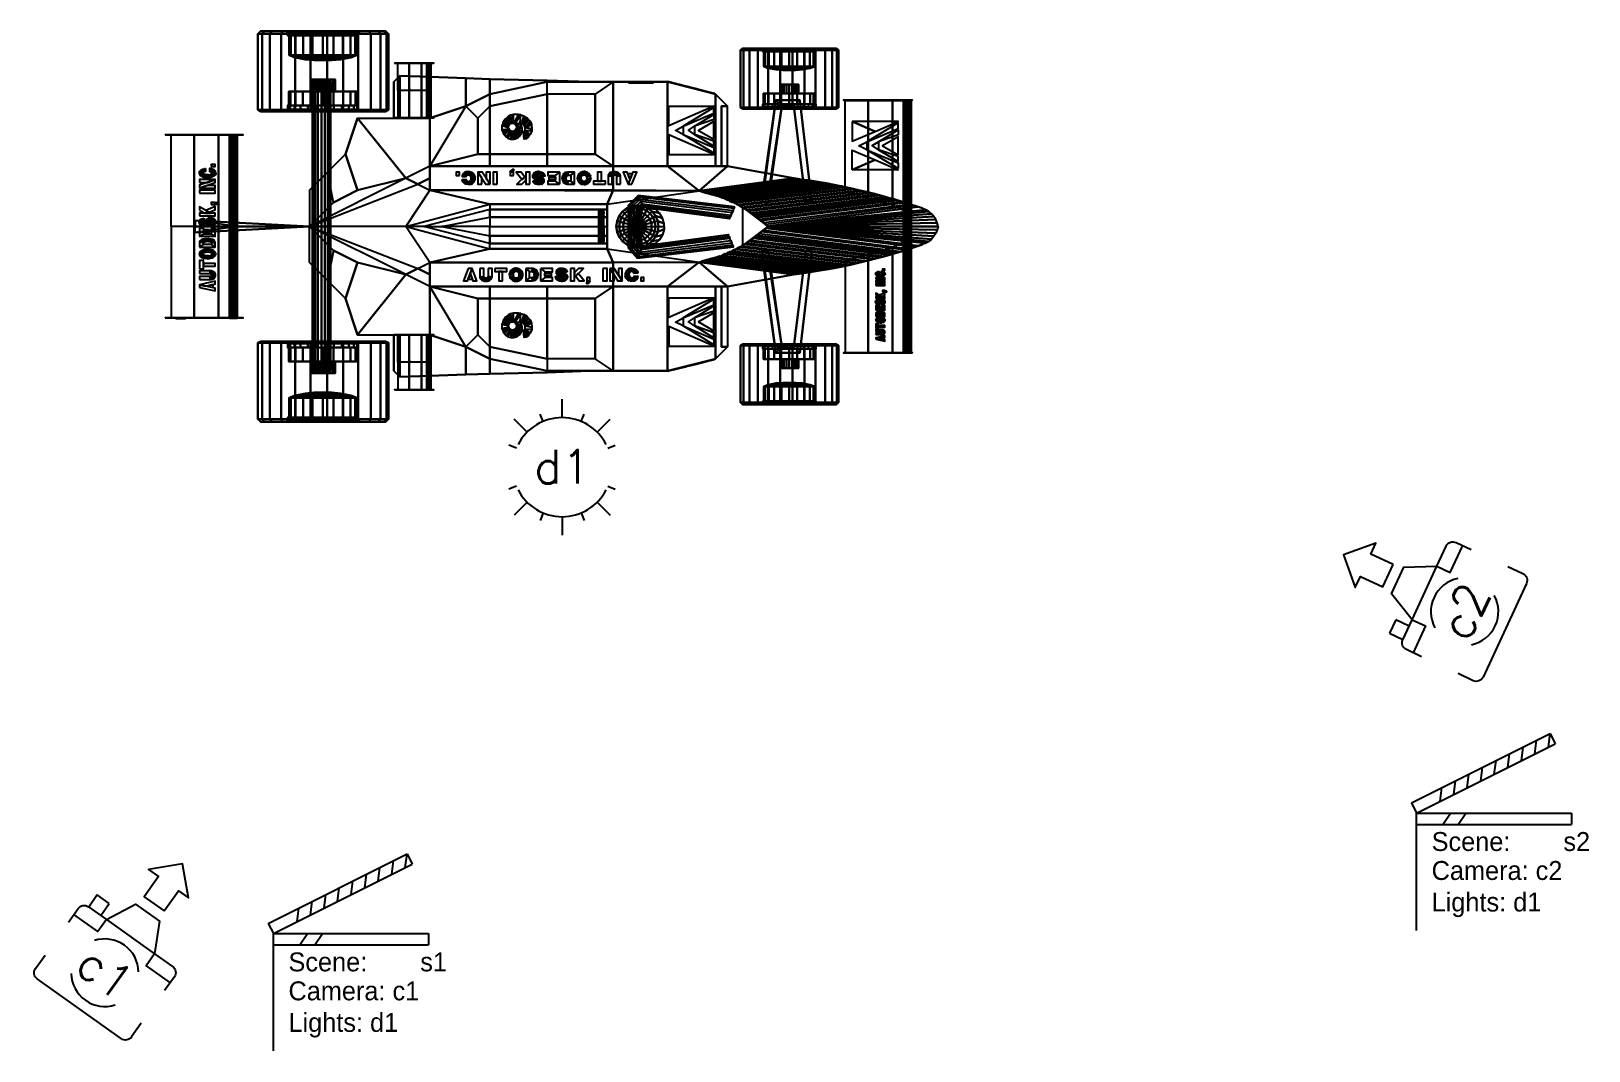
# Model space of a CAD drawing. Extents: x -11 to 118, y -54 to 30.
import ezdxf
from ezdxf.enums import TextEntityAlignment as Align

# ---------------------------------------------------------------- set-up
doc = ezdxf.new("R2010")
doc.units = 0
doc.header["$MEASUREMENT"] = 0
doc.layers.get('0').update_dxf_attribs({"linetype": 'CONTINUOUS'})
for name, color, linetype in [('1', 1, 'CONTINUOUS'), ('5', 5, 'CONTINUOUS'), ('ASHADE', 7, 'CONTINUOUS'), ('CAR1', 7, 'CONTINUOUS'), ('TIRES', 19, 'CONTINUOUS')]:
    doc.layers.add(name, color=color, linetype=linetype)
doc.styles.add('ASHADE', font='simplex', dxfattribs={"height": 0.2})

# ---------------------------------------------------------------- blocks, each defined once
blk = doc.blocks.new('W1', base_point=(186.46, 28.62, 6))
at = {"color": 5}
for p in [(183.11, 36.75, 5.31), (183.11, 35.75, 5.31)]:
    blk.add_line(p, (183.11, 36.25, 5.31), dxfattribs=at)
at = {"color": 5, "linetype": 'Continuous'}
for points in [[(180.61, 43.84, 6.81), (180.61, 43.84, 5.31), (185.61, 43.84, 5.31), (185.61, 43.84, 6.81)], [(183.03, 36.25, 5.91), (181.13, 36.25, 5.96), (181.13, 43.84, 5.96), (183.03, 43.84, 5.91)], [(183.03, 36.25, 6.21), (181.13, 36.25, 6.16), (181.13, 43.84, 6.16), (183.03, 43.84, 6.21)], [(185.06, 36.25, 5.66), (183.03, 36.25, 5.91), (183.03, 43.84, 5.91), (185.06, 43.84, 5.66)], [(185.06, 36.25, 6.46), (183.03, 36.25, 6.21), (183.03, 43.84, 6.21), (185.06, 43.84, 6.46)], [(185.97, 36.25, 5.58), (185.06, 36.25, 5.66), (185.06, 43.84, 5.66), (185.97, 43.84, 5.58)], [(185.97, 36.25, 6.55), (185.06, 36.25, 6.46), (185.06, 43.84, 6.46), (185.97, 43.84, 6.55)], [(185.61, 43.84, 6.81), (187.11, 43.84, 6.31), (187.11, 43.84, 5.81), (185.61, 43.84, 5.31)], [(185.98, 43.87, 6.55), (185.98, 36.25, 6.55), (186.11, 36.25, 6.56), (186.11, 43.87, 6.56)], [(186.11, 43.87, 5.56), (186.11, 36.25, 5.56), (185.98, 36.25, 5.58), (185.98, 43.87, 5.58)], [(186.11, 43.87, 6.56), (186.11, 36.25, 6.56), (186.24, 36.25, 6.55), (186.24, 43.87, 6.55)], [(186.24, 43.87, 5.58), (186.24, 36.25, 5.58), (186.11, 36.25, 5.56), (186.11, 43.87, 5.56)], [(186.24, 43.87, 6.55), (186.24, 36.25, 6.55), (186.36, 36.25, 6.5), (186.36, 43.87, 6.5)], [(186.36, 43.87, 5.63), (186.36, 36.25, 5.63), (186.24, 36.25, 5.58), (186.24, 43.87, 5.58)], [(186.36, 43.87, 6.5), (186.36, 36.25, 6.5), (186.46, 36.25, 6.42), (186.46, 43.87, 6.42)], [(186.46, 43.87, 5.71), (186.46, 36.25, 5.71), (186.36, 36.25, 5.63), (186.36, 43.87, 5.63)], [(186.46, 43.87, 6.42), (186.46, 36.25, 6.42), (186.54, 36.25, 6.31), (186.54, 43.87, 6.31)], [(186.54, 43.87, 5.81), (186.54, 36.25, 5.81), (186.46, 36.25, 5.71), (186.46, 43.87, 5.71)], [(186.54, 43.87, 6.31), (186.54, 36.25, 6.31), (186.59, 36.25, 6.19), (186.59, 43.87, 6.19)], [(186.59, 43.87, 5.94), (186.59, 36.25, 5.94), (186.54, 36.25, 5.81), (186.54, 43.87, 5.81)], [(186.59, 43.87, 6.19), (186.59, 36.25, 6.19), (186.61, 36.25, 6.06), (186.61, 43.87, 6.06)], [(186.61, 43.87, 6.06), (186.61, 36.25, 6.06), (186.59, 36.25, 5.94), (186.59, 43.87, 5.94)], [(183.03, 36.25, 6.21), (181.13, 36.25, 6.16), (181.13, 28.65, 6.16), (183.03, 28.65, 6.21)], [(183.03, 36.25, 5.91), (181.13, 36.25, 5.96), (181.13, 28.65, 5.96), (183.03, 28.65, 5.91)], [(185.06, 36.25, 6.46), (183.03, 36.25, 6.21), (183.03, 28.65, 6.21), (185.06, 28.65, 6.46)], [(185.06, 36.25, 5.66), (183.03, 36.25, 5.91), (183.03, 28.65, 5.91), (185.06, 28.65, 5.66)], [(185.97, 36.25, 6.55), (185.06, 36.25, 6.46), (185.06, 28.65, 6.46), (185.97, 28.65, 6.55)], [(185.97, 36.25, 5.58), (185.06, 36.25, 5.66), (185.06, 28.65, 5.66), (185.97, 28.65, 5.58)], [(186.11, 28.62, 5.56), (186.11, 36.25, 5.56), (185.98, 36.25, 5.58), (185.98, 28.62, 5.58)], [(185.98, 28.62, 6.55), (185.98, 36.25, 6.55), (186.11, 36.25, 6.56), (186.11, 28.62, 6.56)], [(186.24, 28.62, 5.58), (186.24, 36.25, 5.58), (186.11, 36.25, 5.56), (186.11, 28.62, 5.56)], [(186.11, 28.62, 6.56), (186.11, 36.25, 6.56), (186.24, 36.25, 6.55), (186.24, 28.62, 6.55)], [(186.36, 28.62, 5.63), (186.36, 36.25, 5.63), (186.24, 36.25, 5.58), (186.24, 28.62, 5.58)], [(186.24, 28.62, 6.55), (186.24, 36.25, 6.55), (186.36, 36.25, 6.5), (186.36, 28.62, 6.5)], [(186.46, 28.62, 5.71), (186.46, 36.25, 5.71), (186.36, 36.25, 5.63), (186.36, 28.62, 5.63)], [(186.36, 28.62, 6.5), (186.36, 36.25, 6.5), (186.46, 36.25, 6.42), (186.46, 28.62, 6.42)], [(186.54, 28.62, 5.81), (186.54, 36.25, 5.81), (186.46, 36.25, 5.71), (186.46, 28.62, 5.71)], [(186.46, 28.62, 6.42), (186.46, 36.25, 6.42), (186.54, 36.25, 6.31), (186.54, 28.62, 6.31)], [(186.59, 28.62, 5.94), (186.59, 36.25, 5.94), (186.54, 36.25, 5.81), (186.54, 28.62, 5.81)], [(186.54, 28.62, 6.31), (186.54, 36.25, 6.31), (186.59, 36.25, 6.19), (186.59, 28.62, 6.19)], [(186.61, 28.62, 6.06), (186.61, 36.25, 6.06), (186.59, 36.25, 5.94), (186.59, 28.62, 5.94)], [(186.59, 28.62, 6.19), (186.59, 36.25, 6.19), (186.61, 36.25, 6.06), (186.61, 28.62, 6.06)], [(180.61, 28.65, 6.81), (180.61, 28.65, 5.31), (185.61, 28.65, 5.31), (185.61, 28.65, 6.81)], [(185.61, 28.65, 6.81), (187.11, 28.65, 6.31), (187.11, 28.65, 5.81), (185.61, 28.65, 5.31)]]:
    blk.add_3dface(points, dxfattribs=at)
blk = doc.blocks.new('OVERHEAD', base_point=(5.6, 5.4))
at = {"layer": 'ASHADE', "color": 7, "linetype": 'Continuous'}
for p, q in [((5.6, 5.6934), (5.6, 5.8019)), ((5.3925, 5.6075), (5.3158, 5.6842)), ((5.4877, 5.6711), (5.4696, 5.7148)), ((5.7123, 5.6711), (5.7304, 5.7148)), ((5.8075, 5.6075), (5.8842, 5.6842)), ((5.3289, 5.5123), (5.2852, 5.5304)), ((5.8711, 5.5123), (5.9148, 5.5304)), ((5.3289, 5.2877), (5.2852, 5.2696)), ((5.8711, 5.2877), (5.9148, 5.2696)), ((5.3925, 5.1925), (5.3158, 5.1158)), ((5.8075, 5.1925), (5.8842, 5.1158)), ((5.4877, 5.1289), (5.4696, 5.0852)), ((5.6, 5.1066), (5.6, 4.9981)), ((5.7123, 5.1289), (5.7304, 5.0852))]:
    blk.add_line(p, q, dxfattribs=at)
for start, end in [(27.20724, 152.79276), (207.20724, 332.79276)]:
    blk.add_arc((5.6, 5.4), 0.2934, start, end, dxfattribs=at)
at = {"layer": 'ASHADE', "color": 7, "linetype": 'Continuous', "flags": 1}
for tag, p in [('GNAME', (5.6003, 5.5889)), ('LAX', (5.6007, 5.5751)), ('LAY', (5.6011, 5.5637)), ('LAZ', (5.6011, 5.5515))]:
    blk.add_attdef(tag, p, '', height=0.01, dxfattribs=at)
at = {"layer": 'ASHADE', "color": 1, "linetype": 'Continuous', "style": 'ASHADE'}
blk.add_attdef('SNAME', text='', height=0.2, dxfattribs=at).set_placement((5.6019, 5.3025), align=Align.CENTER)
blk = doc.blocks.new('CAMERA', base_point=(6, 6))
at = {"layer": 'ASHADE', "color": 7, "linetype": 'Continuous'}
for p, q in [((5.6969, 6.3495), (5.6969, 6.2621)), ((5.7842, 6.3495), (5.6969, 6.3495)), ((5.7842, 6.2621), (5.7842, 6.3495)), ((5.8253, 6.2621), (6.1747, 6.2621))]:
    blk.add_line(p, q, dxfattribs=at)
blk.add_lwpolyline([(6.0746, 6.502), (6.0746, 6.6473), (6.1473, 6.6473), (6.002, 6.7926), (5.8566, 6.6473), (5.9293, 6.6473), (5.9293, 6.502)], close=True, dxfattribs=at)
for points in [[(5.6942, 6.2621), (5.8253, 6.2621), (5.9126, 6.4368), (6.0874, 6.4368), (6.1747, 6.2621), (6.3058, 6.2621, -0.414214), (6.3495, 6.2184), (6.3495, 6.1194, -0.414214)], [(5.6505, 6.1194), (5.6505, 6.2184, -0.414214), (5.6942, 6.2621)], [(6.3495, 5.8806), (6.3495, 5.7816, -0.414214), (6.3058, 5.7379), (5.6942, 5.7379, -0.414214), (5.6505, 5.7816), (5.6505, 5.8806, -0.414214)]]:
    blk.add_lwpolyline(points, format="xyb", dxfattribs=at)
for points in [[(5.8253, 6.2621), (5.8253, 6.1747), (5.6505, 6.1747)], [(6.1747, 6.2621), (6.1747, 6.1747), (6.3495, 6.1747)]]:
    blk.add_lwpolyline(points, dxfattribs=at)
for start, end in [(36.66014, 143.33986), (216.66014, 323.33986)]:
    blk.add_arc((6, 6), 0.2, start, end, dxfattribs=at)
at = {"layer": 'ASHADE', "color": 1, "linetype": 'Continuous', "style": 'ASHADE'}
blk.add_attdef('SNAME', text='', height=0.2, dxfattribs=at).set_placement((6.0019, 5.9007), align=Align.CENTER)
at = {"layer": 'ASHADE', "color": 7, "linetype": 'Continuous', "flags": 1}
for tag, p in [('GNAME', (6.0354, 6.1372)), ('LAZ', (6.0354, 6.1001)), ('LAY', (6.0359, 6.1123)), ('LAX', (6.0363, 6.1239))]:
    blk.add_attdef(tag, p, '', height=0.01, dxfattribs=at)
blk = doc.blocks.new('CLAPPER', base_point=(-0.8, 1.2))
at = {"layer": 'ASHADE', "color": 7, "linetype": 'Continuous'}
for p, q in [((-1.068, 2.537), (6.266, 6.204)), ((5.461, 5.13), (5.55, 5.846)), ((6.177, 5.488), (6.266, 6.204)), ((6.266, 6.204), (6.534, 5.667)), ((-0.8, 2), (6.534, 5.667)), ((4.03, 4.415), (4.119, 5.13)), ((4.745, 4.773), (4.835, 5.488)), ((2.599, 3.699), (2.688, 4.415)), ((3.314, 4.057), (3.404, 4.773)), ((0.452, 2.626), (0.542, 3.342)), ((1.168, 2.984), (1.257, 3.699)), ((1.883, 3.342), (1.973, 4.057)), ((-1.068, 2.537), (-0.8, 2)), ((-0.8, 1.4), (-0.8, 2)), ((-0.8, 2), (7.4, 2)), ((7.4, 2), (7.4, 1.4)), ((-0.8, -4.2), (-0.8, 1.4)), ((-0.8, 1.4), (7.4, 1.4))]:
    blk.add_line(p, q, dxfattribs=at)
at = {"layer": 'ASHADE', "color": 1, "linetype": 'Continuous'}
blk.add_text('Scene: ', height=1, dxfattribs=at).set_placement((0, 0))
for tag, p in [('SNAME', (6.966, 0)), ('CAMREF', (0, -1.53)), ('LGTREF', (0, -3.197))]:
    blk.add_attdef(tag, p, '', height=1, dxfattribs=at)
blk = doc.blocks.new('SHOT', base_point=(-0.8, 1.2))
at = {"layer": 'ASHADE', "color": 7, "linetype": 'Continuous'}
blk.add_line((0.6, 1.4), (1, 2), dxfattribs=at)
at = {"layer": 'ASHADE', "color": 7, "linetype": 'Continuous', "flags": 1}
for tag, p in [('ONAME', (0.844, 0.16)), ('OTYPE', (0.869, -1.1)), ('SNAME', (0.869, -2.4))]:
    blk.add_attdef(tag, p, '', height=1, dxfattribs=at)

msp = doc.modelspace()

# ---------------------------------------------------------------- linework, layer by layer
at = {"layer": '1', "linetype": 'Continuous'}
for points in [[(39.28, 25.94, 3.2), (39.3, 25.94, 3.14), (38.56, 25.94, 2.63), (38.53, 25.94, 2.83)], [(38.53, 25.94, 3.29), (39.25, 25.94, 3.29), (39.28, 25.94, 3.2), (38.53, 25.94, 2.83)], [(39.25, 25.94, 3.4), (39.25, 25.94, 3.29), (38.53, 25.94, 3.29), (38.59, 25.94, 3.52)], [(38.56, 25.94, 2.63), (38.65, 25.94, 2.37), (39.28, 25.94, 2.57), (39.25, 25.94, 2.68)], [(39.3, 25.94, 3.14), (39.33, 25.94, 3.11), (39.25, 25.94, 2.68), (38.56, 25.94, 2.63)], [(38.67, 25.94, 3.69), (39.25, 25.94, 3.4), (38.59, 25.94, 3.52)], [(39.28, 25.94, 2.57), (39.36, 25.94, 2.4), (38.73, 25.94, 2.2), (38.65, 25.94, 2.37)], [(38.76, 25.94, 3.8), (39.25, 25.94, 3.4), (38.67, 25.94, 3.69)], [(38.73, 25.94, 2.2), (38.82, 25.94, 2.08), (39.42, 25.94, 2.34), (39.36, 25.94, 2.4)], [(38.87, 25.94, 3.95), (39.28, 25.94, 3.49), (39.25, 25.94, 3.4), (38.76, 25.94, 3.8)], [(39.42, 25.94, 2.34), (38.82, 25.94, 2.08), (38.93, 25.94, 1.97)], [(38.99, 25.94, 4.03), (39.33, 25.94, 3.57), (39.28, 25.94, 3.49), (38.87, 25.94, 3.95)], [(39.42, 25.94, 2.34), (38.93, 25.94, 1.97), (39.08, 25.94, 1.85), (39.59, 25.94, 2.26)], [(39.13, 25.94, 4.12), (39.36, 25.94, 3.6), (39.33, 25.94, 3.57), (38.99, 25.94, 4.03)], [(39.59, 25.94, 2.26), (39.08, 25.94, 1.85), (39.22, 25.94, 1.77), (39.59, 25.94, 2.26)], [(39.28, 25.94, 4.17), (39.45, 25.94, 3.66), (39.36, 25.94, 3.6), (39.13, 25.94, 4.12)], [(39.59, 25.94, 2.26), (39.22, 25.94, 1.77), (39.36, 25.94, 1.74), (39.59, 25.94, 2.26)], [(39.42, 25.94, 3.06), (39.25, 25.94, 2.68), (39.33, 25.94, 3.11)], [(39.48, 25.94, 3.03), (39.25, 25.94, 2.68), (39.42, 25.94, 3.06)], [(39.56, 25.94, 3), (39.48, 25.94, 2.57), (39.25, 25.94, 2.68), (39.48, 25.94, 3.03)], [(39.45, 25.94, 4.23), (39.59, 25.94, 3.69), (39.45, 25.94, 3.66), (39.28, 25.94, 4.17)], [(39.59, 25.94, 2.26), (39.36, 25.94, 1.74), (39.71, 25.94, 1.68), (39.59, 25.94, 2.26)], [(39.76, 25.94, 4.23), (39.71, 25.94, 3.66), (39.59, 25.94, 3.69), (39.45, 25.94, 4.23)], [(39.62, 25.94, 3), (39.56, 25.94, 2.54), (39.48, 25.94, 2.57), (39.56, 25.94, 3)], [(39.71, 25.94, 3.03), (39.68, 25.94, 2.51), (39.56, 25.94, 2.54), (39.62, 25.94, 3)], [(39.59, 25.94, 2.26), (39.71, 25.94, 1.68), (39.88, 25.94, 1.71), (39.85, 25.94, 2.26)], [(39.71, 25.94, 3.03), (39.93, 25.94, 2.51), (39.68, 25.94, 2.51), (39.71, 25.94, 3.03)], [(39.79, 25.94, 3.09), (40.14, 25.94, 2.6), (39.93, 25.94, 2.51), (39.71, 25.94, 3.03)], [(39.76, 25.94, 4.23), (39.71, 25.94, 3.66), (39.79, 25.94, 3.63), (39.93, 25.94, 4.17)], [(39.79, 25.94, 3.09), (40.25, 25.94, 2.68), (40.14, 25.94, 2.6), (39.79, 25.94, 3.09)], [(39.79, 25.94, 3.09), (40.34, 25.94, 2.74), (40.25, 25.94, 2.68), (39.79, 25.94, 3.09)], [(39.79, 25.94, 3.09), (40.42, 25.94, 2.86), (40.34, 25.94, 2.74), (39.79, 25.94, 3.09)], [(39.88, 25.94, 3.17), (40.48, 25.94, 2.97), (40.42, 25.94, 2.86), (39.79, 25.94, 3.09)], [(39.79, 25.94, 3.63), (40.22, 25.94, 4.03), (40.39, 25.94, 3.86), (39.88, 25.94, 3.52)], [(40.08, 25.94, 4.12), (40.22, 25.94, 4.03), (39.79, 25.94, 3.63)], [(39.93, 25.94, 4.17), (40.08, 25.94, 4.12), (39.79, 25.94, 3.63)], [(39.85, 25.94, 2.26), (40.19, 25.94, 1.83), (40.31, 25.94, 1.91), (39.91, 25.94, 2.31)], [(39.85, 25.94, 2.26), (39.88, 25.94, 1.71), (40.19, 25.94, 1.83), (39.85, 25.94, 2.26)], [(39.91, 25.94, 3.23), (40.54, 25.94, 3.11), (40.48, 25.94, 2.97), (39.88, 25.94, 3.17)], [(40.39, 25.94, 3.86), (40.48, 25.94, 3.72), (39.91, 25.94, 3.46), (39.88, 25.94, 3.52)], [(39.91, 25.94, 2.31), (40.31, 25.94, 1.91), (40.39, 25.94, 1.97), (39.93, 25.94, 2.37)], [(39.93, 25.94, 3.32), (40.57, 25.94, 3.23), (40.54, 25.94, 3.11), (39.91, 25.94, 3.23)], [(40.48, 25.94, 3.72), (40.57, 25.94, 3.49), (39.93, 25.94, 3.37), (39.91, 25.94, 3.46)], [(39.93, 25.94, 2.37), (40.54, 25.94, 2.17), (40.57, 25.94, 2.34), (39.93, 25.94, 2.4)], [(39.93, 25.94, 2.37), (40.39, 25.94, 1.97), (40.54, 25.94, 2.17), (39.93, 25.94, 2.37)], [(39.93, 25.94, 3.37), (40.57, 25.94, 3.49), (40.57, 25.94, 3.23), (39.93, 25.94, 3.32)], [(41.75, 26.03, 4.85), (41.75, 26.03, 1), (42.55, 25.83, 2.92)], [(43.35, 25.63, 4.85), (41.75, 26.03, 4.85), (42.55, 25.83, 2.92)], [(41.87, 26, 1), (43.38, 25.62, 3.62), (42.32, 25.89, 1)], [(42.42, 25.86, 1), (42.83, 25.76, 1), (43.38, 25.62, 2.64)], [(42.98, 25.72, 1), (44.42, 25.36, 1), (43.7, 25.54, 2.32)], [(43.37, 25.62, 3.62), (43.7, 25.54, 4.28), (44.02, 25.46, 3.62)], [(44.03, 25.46, 2.64), (43.38, 25.62, 2.64), (43.7, 25.54, 3.1)], [(44.98, 25.22, 1), (44.57, 25.32, 1), (44.03, 25.46, 2.64)], [(45.54, 25.08, 1), (44.03, 25.46, 3.62), (45.08, 25.19, 1)], [(44.05, 25.45, 4.85), (45.65, 25.05, 4.85), (44.85, 25.25, 2.92)], [(45.65, 25.05, 4.85), (44.85, 25.25, 2.92), (45.65, 25.05, 1)], [(41.87, 24, 6), (45.6, 24, 5.07), (41.87, 22.35, 6)], [(45.6, 23.88, 5.07), (43.06, 22.32, 5.7), (45.6, 23.41, 5.07)], [(45.6, 23.3, 5.07), (45.6, 22.88, 5.07), (44.01, 22.32, 5.47)], [(28, 22.38, 5), (28.53, 22.23, 4.89), (28.56, 22.38, 4.88), (28.06, 22.55, 4.99)], [(28, 22.06, 5), (28.56, 22.12, 4.88), (28.53, 22.23, 4.89), (28, 22.38, 5)], [(28, 22.06, 5), (28.56, 22.12, 4.88), (28.59, 22.03, 4.87), (28.06, 21.89, 4.99)], [(28.06, 22.55, 4.99), (28.56, 22.38, 4.88), (28.62, 22.46, 4.87), (28.11, 22.69, 4.98)], [(28.06, 21.89, 4.99), (28.11, 21.74, 4.98), (28.59, 22.03, 4.87)], [(28.11, 22.69, 4.98), (28.62, 22.46, 4.87), (28.64, 22.49, 4.86), (28.2, 22.83, 4.96)], [(28.11, 21.74, 4.98), (28.2, 21.6, 4.96), (28.59, 22.03, 4.87)], [(28.2, 22.83, 4.96), (28.64, 22.49, 4.86), (28.73, 22.55, 4.85), (28.28, 22.95, 4.94)], [(28.59, 22.03, 4.87), (28.2, 21.6, 4.96), (28.36, 21.43, 4.92), (28.7, 21.95, 4.85)], [(28.28, 22.95, 4.94), (28.73, 22.55, 4.85), (28.81, 22.58, 4.83), (28.42, 23.06, 4.91)], [(28.42, 23.06, 4.91), (28.81, 22.58, 4.83), (28.53, 23.15, 4.89)], [(28.53, 23.15, 4.89), (28.81, 22.58, 4.83), (28.7, 23.23, 4.85)], [(28.81, 22.58, 4.83), (28.92, 22.58, 4.8), (28.92, 23.29, 4.8), (28.7, 23.23, 4.85)], [(28.92, 23.29, 4.8), (28.92, 22.58, 4.8), (29.01, 22.55, 4.79), (29.37, 23.29, 4.71)], [(29.01, 22.55, 4.79), (29.06, 22.52, 4.77), (29.57, 23.26, 4.67), (29.37, 23.29, 4.71)], [(29.04, 21.95, 4.78), (29.23, 21.34, 4.74), (29.35, 21.4, 4.71), (29.12, 22.03, 4.76)], [(29.06, 22.52, 4.77), (29.09, 22.49, 4.77), (29.51, 22.58, 4.68), (29.57, 23.26, 4.67)], [(29.15, 22.4, 4.76), (29.51, 22.58, 4.68), (29.09, 22.49, 4.77)], [(29.12, 22.03, 4.76), (29.6, 21.69, 4.66), (29.68, 21.89, 4.64), (29.18, 22.12, 4.75)], [(29.12, 22.03, 4.76), (29.51, 21.57, 4.68), (29.6, 21.69, 4.66), (29.12, 22.03, 4.76)], [(29.12, 22.03, 4.76), (29.46, 21.49, 4.69), (29.51, 21.57, 4.68), (29.12, 22.03, 4.76)], [(29.12, 22.03, 4.76), (29.35, 21.4, 4.71), (29.46, 21.49, 4.69), (29.12, 22.03, 4.76)], [(29.18, 22.35, 4.75), (29.51, 22.58, 4.68), (29.15, 22.4, 4.76)], [(29.21, 22.26, 4.74), (29.63, 22.35, 4.65), (29.51, 22.58, 4.68), (29.18, 22.35, 4.75)], [(29.18, 22.12, 4.75), (29.68, 22.15, 4.64), (29.65, 22.26, 4.65), (29.21, 22.2, 4.74)], [(29.18, 22.12, 4.75), (29.68, 21.89, 4.64), (29.68, 22.15, 4.64), (29.18, 22.12, 4.75)], [(29.21, 22.2, 4.74), (29.65, 22.26, 4.65), (29.63, 22.35, 4.65), (29.21, 22.26, 4.74)], [(29.57, 23.26, 4.67), (29.82, 23.18, 4.61), (29.63, 22.55, 4.65), (29.51, 22.58, 4.68)], [(29.63, 22.55, 4.65), (29.79, 22.46, 4.62), (29.99, 23.09, 4.58), (29.82, 23.18, 4.61)], [(29.99, 23.09, 4.58), (30.1, 23.01, 4.55), (29.85, 22.4, 4.61), (29.79, 22.46, 4.62)], [(29.85, 22.4, 4.61), (30.1, 23.01, 4.55), (30.21, 22.89, 4.53)], [(29.85, 22.4, 4.61), (30.21, 22.89, 4.53), (30.33, 22.75, 4.51), (29.93, 22.23, 4.59)], [(29.93, 22.23, 4.59), (30.33, 22.75, 4.51), (30.41, 22.6, 4.49), (29.93, 22.23, 4.59)], [(29.93, 22.23, 4.59), (30.41, 22.6, 4.49), (30.44, 22.46, 4.48), (29.93, 22.23, 4.59)], [(29.93, 22.23, 4.59), (30.44, 22.46, 4.48), (30.49, 22.12, 4.47), (29.93, 22.23, 4.59)], [(29.93, 22.23, 4.59), (30.49, 22.12, 4.47), (30.47, 21.95, 4.48), (29.93, 21.97, 4.59)], [(43.06, 21.65, 5.7), (42.42, 21.98, 5.86), (43.06, 22.32, 5.7)], [(44.01, 22.32, 5.47), (44.01, 21.65, 5.47), (43.49, 21.99, 5.59)], [(45.6, 21.24, 5.07), (45.6, 22.73, 5.07), (44.32, 21.98, 5.39)], [(57.09, 22.72, 0.87), (59.01, 21.89, 0.99), (60.93, 22.72, 1.11)], [(57.09, 22.72, 0.87), (57.09, 21.07, 0.87), (59.01, 21.89, 0.99)], [(60.93, 22.6, 1.11), (58.32, 21.04, 0.95), (60.93, 22.13, 1.11)], [(60.93, 22.02, 1.11), (60.93, 21.6, 1.11), (59.29, 21.04, 1.01)], [(1.14, 21.6, 11.21), (1.14, 21.6, 11.16), (0.86, 21.6, 11.16), (0.88, 21.6, 11.26)], [(0.86, 21.6, 11.16), (1.14, 21.6, 11.16), (1.15, 21.6, 11.13), (0.86, 21.6, 10.98)], [(1.15, 21.6, 11.13), (1.16, 21.6, 11.11), (0.87, 21.6, 10.9), (0.86, 21.6, 10.98)], [(1.16, 21.6, 11.11), (1.18, 21.6, 11.1), (1.14, 21.6, 10.92), (0.87, 21.6, 10.9)], [(0.87, 21.6, 10.9), (0.9, 21.6, 10.8), (1.15, 21.6, 10.88), (1.14, 21.6, 10.92)], [(0.91, 21.6, 11.33), (1.14, 21.6, 11.21), (0.88, 21.6, 11.26)], [(1.15, 21.6, 10.88), (1.19, 21.6, 10.81), (0.94, 21.6, 10.73), (0.9, 21.6, 10.8)], [(0.95, 21.6, 11.37), (1.14, 21.6, 11.21), (0.91, 21.6, 11.33)], [(0.94, 21.6, 10.73), (0.97, 21.6, 10.68), (1.21, 21.6, 10.79), (1.19, 21.6, 10.81)], [(0.99, 21.6, 11.43), (1.15, 21.6, 11.24), (1.14, 21.6, 11.21), (0.95, 21.6, 11.37)], [(1.21, 21.6, 10.79), (0.97, 21.6, 10.68), (1.02, 21.6, 10.64)], [(1.04, 21.6, 11.46), (1.18, 21.6, 11.28), (1.15, 21.6, 11.24), (0.99, 21.6, 11.43)], [(1.21, 21.6, 10.79), (1.02, 21.6, 10.64), (1.07, 21.6, 10.59), (1.28, 21.6, 10.75)], [(1.1, 21.6, 11.5), (1.19, 21.6, 11.29), (1.18, 21.6, 11.28), (1.04, 21.6, 11.46)], [(1.28, 21.6, 10.75), (1.07, 21.6, 10.59), (1.13, 21.6, 10.56), (1.28, 21.6, 10.75)], [(1.15, 21.6, 11.52), (1.22, 21.6, 11.31), (1.19, 21.6, 11.29), (1.1, 21.6, 11.5)], [(1.28, 21.6, 10.75), (1.13, 21.6, 10.56), (1.19, 21.6, 10.55), (1.28, 21.6, 10.75)], [(1.27, 21.6, 11.05), (1.23, 21.6, 10.88), (1.14, 21.6, 10.92), (1.23, 21.6, 11.06)], [(1.23, 21.6, 11.06), (1.14, 21.6, 10.92), (1.21, 21.6, 11.07)], [(1.21, 21.6, 11.07), (1.14, 21.6, 10.92), (1.18, 21.6, 11.1)], [(1.22, 21.6, 11.54), (1.28, 21.6, 11.33), (1.22, 21.6, 11.31), (1.15, 21.6, 11.52)], [(1.28, 21.6, 10.75), (1.19, 21.6, 10.55), (1.33, 21.6, 10.52), (1.28, 21.6, 10.75)], [(1.35, 21.6, 11.54), (1.33, 21.6, 11.31), (1.28, 21.6, 11.33), (1.22, 21.6, 11.54)], [(1.29, 21.6, 11.05), (1.27, 21.6, 10.87), (1.23, 21.6, 10.88), (1.27, 21.6, 11.05)], [(1.33, 21.6, 11.06), (1.31, 21.6, 10.86), (1.27, 21.6, 10.87), (1.29, 21.6, 11.05)], [(1.28, 21.6, 10.75), (1.33, 21.6, 10.52), (1.39, 21.6, 10.53), (1.38, 21.6, 10.75)], [(1.33, 21.6, 11.06), (1.42, 21.6, 10.86), (1.31, 21.6, 10.86), (1.33, 21.6, 11.06)], [(1.35, 21.6, 11.54), (1.33, 21.6, 11.31), (1.36, 21.6, 11.3), (1.42, 21.6, 11.52)], [(1.36, 21.6, 11.08), (1.5, 21.6, 10.89), (1.42, 21.6, 10.86), (1.33, 21.6, 11.06)], [(1.42, 21.6, 11.52), (1.47, 21.6, 11.5), (1.36, 21.6, 11.3)], [(1.47, 21.6, 11.5), (1.53, 21.6, 11.46), (1.36, 21.6, 11.3)], [(1.36, 21.6, 11.3), (1.53, 21.6, 11.46), (1.6, 21.6, 11.39), (1.39, 21.6, 11.26)], [(1.39, 21.6, 11.12), (1.63, 21.6, 11.04), (1.61, 21.6, 10.99), (1.36, 21.6, 11.08)], [(1.36, 21.6, 11.08), (1.61, 21.6, 10.99), (1.58, 21.6, 10.95), (1.36, 21.6, 11.08)], [(1.36, 21.6, 11.08), (1.58, 21.6, 10.95), (1.54, 21.6, 10.92), (1.36, 21.6, 11.08)], [(1.36, 21.6, 11.08), (1.54, 21.6, 10.92), (1.5, 21.6, 10.89), (1.36, 21.6, 11.08)], [(1.38, 21.6, 10.75), (1.39, 21.6, 10.53), (1.52, 21.6, 10.58), (1.38, 21.6, 10.75)], [(1.38, 21.6, 10.75), (1.52, 21.6, 10.58), (1.57, 21.6, 10.61), (1.41, 21.6, 10.77)], [(1.6, 21.6, 11.39), (1.63, 21.6, 11.34), (1.41, 21.6, 11.23), (1.39, 21.6, 11.26)], [(1.41, 21.6, 11.14), (1.66, 21.6, 11.1), (1.63, 21.6, 11.04), (1.39, 21.6, 11.12)], [(1.63, 21.6, 11.34), (1.67, 21.6, 11.24), (1.42, 21.6, 11.2), (1.41, 21.6, 11.23)], [(1.42, 21.6, 11.18), (1.67, 21.6, 11.14), (1.66, 21.6, 11.1), (1.41, 21.6, 11.14)], [(1.41, 21.6, 10.77), (1.57, 21.6, 10.61), (1.6, 21.6, 10.64), (1.42, 21.6, 10.8)], [(1.42, 21.6, 11.2), (1.67, 21.6, 11.24), (1.67, 21.6, 11.14), (1.42, 21.6, 11.18)], [(1.42, 21.6, 10.8), (1.6, 21.6, 10.64), (1.66, 21.6, 10.72), (1.42, 21.6, 10.8)], [(1.42, 21.6, 10.8), (1.66, 21.6, 10.72), (1.67, 21.6, 10.79), (1.42, 21.6, 10.81)], [(28.36, 21.43, 4.92), (28.5, 21.34, 4.89), (28.76, 21.92, 4.84), (28.7, 21.95, 4.85)], [(28.5, 21.34, 4.89), (28.73, 21.26, 4.85), (28.84, 21.89, 4.82), (28.76, 21.92, 4.84)], [(28.84, 21.89, 4.82), (28.73, 21.26, 4.85), (28.98, 21.26, 4.79), (28.9, 21.89, 4.81)], [(28.9, 21.89, 4.81), (28.98, 21.26, 4.79), (29.09, 21.29, 4.77), (28.98, 21.92, 4.79)], [(28.98, 21.92, 4.79), (29.09, 21.29, 4.77), (29.23, 21.34, 4.74), (29.04, 21.95, 4.78)], [(29.82, 21.89, 4.61), (30.02, 21.29, 4.57), (29.85, 21.26, 4.61), (29.79, 21.89, 4.62)], [(29.88, 21.92, 4.6), (30.27, 21.52, 4.52), (30.21, 21.43, 4.53), (29.82, 21.89, 4.61)], [(29.82, 21.89, 4.61), (30.21, 21.43, 4.53), (30.02, 21.29, 4.57), (29.82, 21.89, 4.61)], [(29.93, 21.97, 4.59), (30.35, 21.63, 4.5), (30.27, 21.52, 4.52), (29.88, 21.92, 4.6)], [(29.93, 21.97, 4.59), (30.47, 21.95, 4.48), (30.35, 21.63, 4.5), (29.93, 21.97, 4.59)], [(41.87, 19.97, 6), (45.6, 19.97, 5.07), (41.87, 21.62, 6)], [(45.6, 20.09, 5.07), (43.06, 21.65, 5.7), (45.6, 20.56, 5.07)], [(45.6, 20.66, 5.07), (45.6, 21.09, 5.07), (44.01, 21.65, 5.47)], [(58.32, 20.37, 0.95), (57.65, 20.7, 0.91), (58.32, 21.04, 0.95)], [(59.29, 21.04, 1.01), (59.29, 20.37, 1.01), (58.76, 20.71, 0.98)], [(60.93, 19.96, 1.11), (60.93, 21.45, 1.11), (59.61, 20.7, 1.03)], [(57.09, 18.69, 0.87), (57.09, 20.34, 0.87), (59.01, 19.52, 0.99)], [(57.09, 18.69, 0.87), (59.01, 19.52, 0.99), (60.93, 18.69, 1.11)], [(60.93, 18.81, 1.11), (58.32, 20.37, 0.95), (60.93, 19.28, 1.11)], [(60.93, 19.39, 1.11), (60.93, 19.81, 1.11), (59.29, 20.37, 1.01)], [(2.87, 18.54, 11.28), (3.18, 18.47, 11.32), (2.84, 18.44, 11.28)], [(2.84, 18.44, 11.28), (3.18, 18.47, 11.32), (3.18, 18.41, 11.32), (2.84, 18.44, 11.28)], [(2.84, 18.44, 11.28), (2.87, 18.33, 11.28), (3.18, 18.41, 11.32)], [(2.9, 18.6, 11.29), (3.18, 18.47, 11.32), (2.87, 18.54, 11.28)], [(3.18, 18.41, 11.32), (2.87, 18.33, 11.28), (2.9, 18.27, 11.29), (3.18, 18.41, 11.32)], [(2.94, 18.64, 11.29), (3.18, 18.47, 11.32), (2.9, 18.6, 11.29)], [(3.18, 18.41, 11.32), (2.9, 18.27, 11.29), (2.94, 18.23, 11.29), (3.18, 18.41, 11.32)], [(3, 18.69, 11.3), (3.18, 18.47, 11.32), (2.94, 18.64, 11.29)], [(3.18, 18.41, 11.32), (2.94, 18.23, 11.29), (3, 18.19, 11.3), (3.18, 18.41, 11.32)], [(3.06, 18.72, 11.31), (3.18, 18.47, 11.32), (3, 18.69, 11.3)], [(3.18, 18.41, 11.32), (3, 18.19, 11.3), (3.08, 18.14, 11.31), (3.24, 18.34, 11.33)], [(3.12, 18.75, 11.31), (3.18, 18.47, 11.32), (3.06, 18.72, 11.31)], [(3.24, 18.34, 11.33), (3.08, 18.14, 11.31), (3.14, 18.11, 11.32), (3.24, 18.34, 11.33)], [(3.17, 18.77, 11.32), (3.23, 18.53, 11.33), (3.18, 18.47, 11.32), (3.12, 18.75, 11.31)], [(3.24, 18.34, 11.33), (3.14, 18.11, 11.32), (3.23, 18.09, 11.33), (3.24, 18.34, 11.33)], [(3.24, 18.79, 11.33), (3.28, 18.55, 11.33), (3.23, 18.53, 11.33), (3.17, 18.77, 11.32)], [(3.24, 18.34, 11.33), (3.23, 18.09, 11.33), (3.43, 18.05, 11.35), (3.33, 18.31, 11.34)], [(3.3, 18.8, 11.34), (3.34, 18.57, 11.34), (3.28, 18.55, 11.33), (3.24, 18.79, 11.33)], [(3.37, 18.8, 11.35), (3.37, 18.57, 11.35), (3.34, 18.57, 11.34), (3.3, 18.8, 11.34)], [(3.33, 18.31, 11.34), (3.43, 18.05, 11.35), (3.42, 18.29, 11.35)], [(3.42, 18.29, 11.35), (3.43, 18.05, 11.35), (3.54, 18.05, 11.37), (3.61, 18.29, 11.37)], [(3.61, 18.29, 11.37), (3.54, 18.05, 11.37), (3.66, 18.06, 11.38), (3.61, 18.29, 11.37)], [(3.61, 18.29, 11.37), (3.7, 18.3, 11.39), (3.74, 18.07, 11.39), (3.66, 18.06, 11.38)], [(3.76, 18.57, 11.39), (3.79, 18.8, 11.4), (3.7, 18.8, 11.39), (3.7, 18.57, 11.39)], [(3.7, 18.3, 11.39), (3.8, 18.33, 11.4), (3.85, 18.1, 11.4), (3.74, 18.07, 11.39)], [(3.8, 18.55, 11.4), (3.86, 18.79, 11.41), (3.79, 18.8, 11.4), (3.76, 18.57, 11.39)], [(3.8, 18.55, 11.4), (4.01, 18.73, 11.42), (3.86, 18.79, 11.41), (3.8, 18.55, 11.4)], [(3.86, 18.52, 11.41), (4.08, 18.69, 11.43), (4.01, 18.73, 11.42), (3.8, 18.55, 11.4)], [(3.86, 18.38, 11.41), (3.8, 18.33, 11.4), (3.95, 18.13, 11.42), (4.04, 18.18, 11.43)], [(3.8, 18.33, 11.4), (3.95, 18.13, 11.42), (3.85, 18.1, 11.4)], [(3.82, 18.97, 11.4), (4.17, 18.97, 11.44), (4.17, 19.15, 11.44), (3.82, 19.15, 11.4)], [(3.88, 18.49, 11.41), (4.19, 18.59, 11.45), (4.08, 18.69, 11.43), (3.86, 18.52, 11.41)], [(3.89, 18.43, 11.41), (4.1, 18.21, 11.43), (4.04, 18.18, 11.43), (3.86, 18.38, 11.41)], [(3.89, 18.43, 11.41), (4.23, 18.43, 11.45), (4.19, 18.59, 11.45), (3.88, 18.49, 11.41)], [(3.89, 18.43, 11.41), (4.16, 18.27, 11.44), (4.1, 18.21, 11.43)], [(3.89, 18.43, 11.41), (4.19, 18.31, 11.45), (4.16, 18.27, 11.44), (3.89, 18.43, 11.41)], [(3.89, 18.43, 11.41), (4.22, 18.37, 11.45), (4.19, 18.31, 11.45)], [(3.89, 18.43, 11.41), (4.23, 18.43, 11.45), (4.22, 18.37, 11.45), (3.89, 18.43, 11.41)], [(24.46, 18.24, 7.13), (24.46, 18.52, 6.71), (24.2, 18.52, 6.71), (24.2, 18.24, 7.13)], [(25.03, 18.19, 7.21), (24.7, 18.22, 7.17), (24.69, 18.15, 7.28), (25.03, 18.15, 7.28)], [(25.05, 18.23, 7.15), (24.72, 18.27, 7.08), (24.7, 18.22, 7.17), (25.03, 18.19, 7.21)], [(25.05, 18.23, 7.15), (24.8, 18.39, 6.9), (24.72, 18.27, 7.08), (25.05, 18.23, 7.15)], [(25.1, 18.27, 7.08), (24.86, 18.45, 6.81), (24.8, 18.39, 6.9), (25.05, 18.23, 7.15)], [(25.14, 18.29, 7.06), (25, 18.53, 6.69), (24.86, 18.45, 6.81), (25.1, 18.27, 7.08)], [(25.23, 18.3, 7.04), (25.23, 18.56, 6.63), (25, 18.53, 6.69), (25.14, 18.29, 7.06)], [(25.23, 18.3, 7.04), (25.23, 18.56, 6.63), (25.31, 18.55, 6.65), (25.23, 18.3, 7.04)], [(25.23, 18.3, 7.04), (25.31, 18.55, 6.65), (25.4, 18.53, 6.69)], [(25.23, 18.3, 7.04), (25.4, 18.53, 6.69), (25.46, 18.51, 6.72), (25.23, 18.3, 7.04)], [(25.23, 18.3, 7.04), (25.46, 18.51, 6.72), (25.54, 18.46, 6.79)], [(25.23, 18.3, 7.04), (25.54, 18.46, 6.79), (25.59, 18.41, 6.87), (25.3, 18.27, 7.08)], [(25.3, 18.27, 7.08), (25.37, 18.23, 7.15), (25.65, 18.34, 6.97), (25.59, 18.41, 6.87)], [(25.37, 18.23, 7.15), (25.65, 18.34, 6.97), (25.7, 18.26, 7.1)], [(25.41, 18.15, 7.28), (25.37, 18.23, 7.15), (25.7, 18.26, 7.1), (25.74, 18.18, 7.22)], [(25.42, 18.08, 7.38), (25.41, 18.15, 7.28), (25.74, 18.18, 7.22), (25.76, 18.11, 7.33)], [(26.33, 17.5, 8.28), (26.33, 18.03, 7.46), (26, 18.52, 6.71), (26, 17.5, 8.28)], [(27.03, 17.5, 8.28), (26.36, 18.52, 6.71), (26, 18.52, 6.71), (26.67, 17.5, 8.28)], [(27.03, 17.5, 8.28), (27.03, 18.52, 6.71), (26.69, 18.52, 6.71), (26.69, 17.98, 7.53)], [(27.61, 17.5, 8.28), (27.61, 18.52, 6.71), (27.26, 18.52, 6.71), (27.26, 17.5, 8.28)], [(28.83, 18.52, 6.71), (28.69, 18.52, 6.71), (28.72, 18.6, 6.58), (28.86, 18.56, 6.63)], [(28.95, 18.24, 7.13), (28.95, 18.52, 6.71), (28.69, 18.52, 6.71), (28.69, 18.24, 7.13)], [(28.86, 18.56, 6.63), (28.9, 18.61, 6.56), (28.78, 18.68, 6.45), (28.72, 18.6, 6.58)], [(28.9, 18.61, 6.56), (28.82, 18.71, 6.4), (28.78, 18.68, 6.45)], [(28.9, 18.61, 6.56), (28.9, 18.75, 6.35), (28.82, 18.71, 6.4)], [(28.9, 18.75, 6.35), (28.95, 18.76, 6.33), (28.95, 18.63, 6.53), (28.9, 18.61, 6.56)], [(29.87, 18.12, 7.31), (29.59, 18.52, 6.71), (29.18, 18.52, 6.71), (29.67, 17.91, 7.63)], [(29.64, 17.5, 8.28), (29.97, 17.83, 7.76), (29.97, 18.22, 7.17), (29.23, 17.5, 8.28)], [(30.31, 17.5, 8.28), (30.31, 18.52, 6.71), (29.97, 18.52, 6.71), (29.97, 17.5, 8.28)], [(30.91, 18.19, 7.21), (30.91, 18.25, 7.12), (30.55, 18.27, 7.08), (30.54, 18.19, 7.21)], [(30.96, 18.16, 7.26), (30.91, 18.19, 7.21), (30.54, 18.19, 7.21), (30.55, 18.11, 7.33)], [(30.91, 18.25, 7.12), (30.95, 18.29, 7.06), (30.58, 18.32, 7.01), (30.55, 18.27, 7.08)], [(30.96, 18.16, 7.26), (30.55, 18.11, 7.33), (30.59, 18.04, 7.44)], [(30.95, 18.29, 7.06), (30.61, 18.38, 6.92), (30.58, 18.32, 7.01)], [(30.96, 18.16, 7.26), (30.59, 18.04, 7.44), (30.68, 17.96, 7.56)], [(30.95, 18.29, 7.06), (30.99, 18.31, 7.03), (30.67, 18.44, 6.83), (30.61, 18.38, 6.92)], [(30.99, 18.31, 7.03), (30.77, 18.51, 6.72), (30.67, 18.44, 6.83)], [(31.27, 18.08, 7.38), (30.96, 18.16, 7.26), (30.68, 17.96, 7.56)], [(30.99, 18.31, 7.03), (30.97, 18.55, 6.65), (30.77, 18.51, 6.72)], [(31.06, 18.32, 7.01), (31.08, 18.55, 6.65), (30.97, 18.55, 6.65), (30.99, 18.31, 7.03)], [(31.06, 18.32, 7.01), (31.08, 18.55, 6.65), (31.18, 18.54, 6.67), (31.06, 18.32, 7.01)], [(31.06, 18.32, 7.01), (31.18, 18.54, 6.67), (31.28, 18.52, 6.71), (31.06, 18.32, 7.01)], [(31.06, 18.32, 7.01), (31.28, 18.52, 6.71), (31.37, 18.47, 6.78), (31.06, 18.32, 7.01)], [(31.06, 18.32, 7.01), (31.37, 18.47, 6.78), (31.42, 18.44, 6.83), (31.17, 18.27, 7.08)], [(31.17, 18.27, 7.08), (31.42, 18.44, 6.83), (31.5, 18.37, 6.94)], [(31.5, 18.37, 6.94), (31.17, 18.27, 7.08), (31.18, 18.26, 7.1), (31.55, 18.27, 7.08)], [(31.55, 18.27, 7.08), (31.18, 18.26, 7.1), (31.22, 18.19, 7.21), (31.56, 18.22, 7.17)], [(31.56, 18.22, 7.17), (31.56, 18.17, 7.24), (31.22, 18.17, 7.24), (31.22, 18.19, 7.21)], [(32.44, 18.24, 7.13), (32.77, 18.52, 6.71), (31.8, 18.52, 6.71), (31.8, 18.24, 7.13)], [(32.77, 17.5, 8.28), (32.44, 17.77, 7.85), (32.44, 18.24, 7.13), (32.77, 18.52, 6.71)], [(33.32, 18.03, 7.46), (33.33, 18.09, 7.37), (33.01, 18.15, 7.28), (33, 18.05, 7.42)], [(33.33, 18.09, 7.37), (33.35, 18.13, 7.29), (33.05, 18.25, 7.12), (33.01, 18.15, 7.28)], [(33.38, 18.2, 7.19), (33.05, 18.25, 7.12), (33.08, 18.3, 7.04), (33.44, 18.24, 7.13)], [(33.38, 18.2, 7.19), (33.05, 18.25, 7.12), (33.35, 18.13, 7.29)], [(33.44, 18.24, 7.13), (33.5, 18.26, 7.1), (33.11, 18.35, 6.96), (33.08, 18.3, 7.04)], [(33.5, 18.26, 7.1), (33.11, 18.35, 6.96), (33.15, 18.4, 6.88), (33.5, 18.26, 7.1)], [(33.5, 18.26, 7.1), (33.2, 18.44, 6.83), (33.15, 18.4, 6.88), (33.5, 18.26, 7.1)], [(33.5, 18.26, 7.1), (33.27, 18.47, 6.78), (33.2, 18.44, 6.83), (33.5, 18.26, 7.1)], [(33.5, 18.26, 7.1), (33.33, 18.49, 6.74), (33.27, 18.47, 6.78), (33.5, 18.26, 7.1)], [(33.5, 18.26, 7.1), (33.46, 18.52, 6.71), (33.33, 18.49, 6.74)], [(33.72, 18.26, 7.1), (34.03, 18.52, 6.71), (33.46, 18.52, 6.71), (33.5, 18.26, 7.1)], [(34.03, 17.5, 8.28), (34.03, 18.52, 6.71), (33.72, 18.26, 7.1), (33.72, 17.75, 7.88)], [(34.59, 18.1, 7.35), (34.61, 18.17, 7.24), (34.3, 18.19, 7.21), (34.27, 18.1, 7.35)], [(34.61, 18.17, 7.24), (34.64, 18.22, 7.17), (34.33, 18.29, 7.06), (34.3, 18.19, 7.21)], [(34.72, 18.27, 7.08), (34.37, 18.34, 6.97), (34.33, 18.29, 7.06), (34.64, 18.22, 7.17)], [(34.72, 18.27, 7.08), (34.42, 18.4, 6.88), (34.37, 18.34, 6.97)], [(34.72, 18.27, 7.08), (34.49, 18.45, 6.81), (34.42, 18.4, 6.88)], [(34.72, 18.27, 7.08), (34.55, 18.48, 6.76), (34.49, 18.45, 6.81)], [(34.78, 18.3, 7.04), (34.63, 18.52, 6.71), (34.55, 18.48, 6.76), (34.72, 18.27, 7.08)], [(34.78, 18.3, 7.04), (34.7, 18.54, 6.67), (34.63, 18.52, 6.71), (34.78, 18.3, 7.04)], [(34.78, 18.3, 7.04), (34.8, 18.55, 6.65), (34.7, 18.54, 6.67), (34.78, 18.3, 7.04)], [(34.85, 18.3, 7.04), (34.87, 18.55, 6.65), (34.8, 18.55, 6.65), (34.78, 18.3, 7.04)], [(34.85, 18.3, 7.04), (34.95, 18.54, 6.67), (34.87, 18.55, 6.65), (34.85, 18.3, 7.04)], [(34.85, 18.3, 7.04), (35.03, 18.52, 6.71), (34.95, 18.54, 6.67), (34.85, 18.3, 7.04)], [(34.85, 18.3, 7.04), (35.1, 18.48, 6.76), (35.03, 18.52, 6.71), (34.85, 18.3, 7.04)], [(34.91, 18.29, 7.06), (35.23, 18.39, 6.9), (35.1, 18.48, 6.76), (34.85, 18.3, 7.04)], [(35.28, 18.32, 7.01), (35.23, 18.39, 6.9), (34.91, 18.29, 7.06), (34.97, 18.25, 7.12)], [(34.97, 18.25, 7.12), (35.28, 18.32, 7.01), (35.32, 18.26, 7.1), (35.03, 18.17, 7.24)], [(35.03, 18.17, 7.24), (35.32, 18.26, 7.1), (35.36, 18.17, 7.24), (35.05, 18.1, 7.35)], [(35.38, 18.01, 7.49), (35.36, 18.17, 7.24), (35.05, 18.1, 7.35), (35.05, 17.96, 7.56)], [(36.26, 17.75, 7.88), (36.26, 18.52, 6.71), (35.95, 18.52, 6.71), (35.95, 17.75, 7.88)], [(37.15, 18.16, 7.26), (37.17, 18.2, 7.19), (36.83, 18.27, 7.08), (36.82, 18.22, 7.17)], [(37.15, 17.5, 8.28), (37.15, 18.16, 7.26), (36.82, 18.22, 7.17), (36.82, 17.5, 8.28)], [(37.17, 18.2, 7.19), (36.86, 18.32, 7.01), (36.83, 18.27, 7.08), (37.17, 18.2, 7.19)], [(37.18, 18.23, 7.15), (36.9, 18.38, 6.92), (36.86, 18.32, 7.01), (37.17, 18.2, 7.19)], [(37.22, 18.26, 7.1), (36.97, 18.45, 6.81), (36.9, 18.38, 6.92), (37.18, 18.23, 7.15)], [(37.3, 18.3, 7.04), (37.03, 18.48, 6.76), (36.97, 18.45, 6.81), (37.22, 18.26, 7.1)], [(37.3, 18.3, 7.04), (37.13, 18.52, 6.71), (37.03, 18.48, 6.76), (37.3, 18.3, 7.04)], [(37.3, 18.3, 7.04), (37.23, 18.54, 6.67), (37.13, 18.52, 6.71), (37.3, 18.3, 7.04)], [(37.33, 18.3, 7.04), (37.44, 18.54, 6.67), (37.23, 18.54, 6.67), (37.3, 18.3, 7.04)], [(37.33, 18.3, 7.04), (37.54, 18.52, 6.71), (37.44, 18.54, 6.67), (37.33, 18.3, 7.04)], [(37.68, 18.46, 6.79), (37.54, 18.52, 6.71), (37.33, 18.3, 7.04), (37.37, 18.3, 7.04)], [(37.77, 18.38, 6.92), (37.68, 18.46, 6.79), (37.37, 18.3, 7.04), (37.45, 18.26, 7.1)], [(37.81, 18.32, 7.01), (37.77, 18.38, 6.92), (37.45, 18.26, 7.1), (37.46, 18.25, 7.12)], [(37.83, 18.27, 7.08), (37.81, 18.32, 7.01), (37.46, 18.25, 7.12), (37.5, 18.2, 7.19)], [(37.85, 18.23, 7.15), (37.83, 18.27, 7.08), (37.5, 18.2, 7.19), (37.51, 18.16, 7.26)], [(37.85, 17.5, 8.28), (37.85, 18.23, 7.15), (37.51, 18.16, 7.26), (37.51, 17.5, 8.28)], [(38.64, 17.87, 7.71), (38.41, 18.52, 6.71), (38.08, 18.52, 6.71), (38.49, 17.5, 8.28)], [(38.74, 18.16, 7.26), (38.82, 18.38, 6.92), (38.46, 18.38, 6.92), (38.54, 18.16, 7.26)], [(38.8, 17.5, 8.28), (39.2, 18.52, 6.71), (38.87, 18.52, 6.71), (38.49, 17.5, 8.28)], [(2.87, 17.17, 11.28), (4.17, 17.64, 11.44), (4.17, 17.89, 11.44), (2.87, 17.42, 11.28)], [(2.87, 17.66, 11.28), (3.55, 17.66, 11.37), (4.17, 17.89, 11.44), (2.87, 17.89, 11.28)], [(2.87, 17.17, 11.28), (4.17, 17.17, 11.44), (4.17, 17.4, 11.44), (3.49, 17.4, 11.36)], [(2.87, 16.76, 11.28), (4.17, 16.76, 11.44), (4.17, 17.01, 11.44), (2.87, 17.01, 11.28)], [(24.7, 17.89, 7.67), (25.03, 17.89, 7.67), (25.03, 17.87, 7.71), (24.7, 17.83, 7.76)], [(24.7, 17.83, 7.76), (25.03, 17.87, 7.71), (25.05, 17.82, 7.78), (24.72, 17.79, 7.83)], [(24.72, 17.79, 7.83), (25.05, 17.82, 7.78), (25.09, 17.77, 7.85), (24.74, 17.73, 7.92)], [(24.74, 17.73, 7.92), (25.09, 17.77, 7.85), (25.17, 17.74, 7.9), (24.77, 17.69, 7.97)], [(24.77, 17.69, 7.97), (25.17, 17.74, 7.9), (24.81, 17.65, 8.04)], [(24.81, 17.65, 8.04), (25.17, 17.74, 7.9), (24.86, 17.6, 8.12)], [(24.86, 17.6, 8.12), (25.17, 17.74, 7.9), (24.92, 17.55, 8.19)], [(24.92, 17.55, 8.19), (25.17, 17.74, 7.9), (24.99, 17.52, 8.24)], [(24.99, 17.52, 8.24), (25.17, 17.74, 7.9), (25.06, 17.5, 8.28)], [(25.06, 17.5, 8.28), (25.17, 17.74, 7.9), (25.22, 17.47, 8.31)], [(25.22, 17.47, 8.31), (25.17, 17.74, 7.9), (25.26, 17.74, 7.9), (25.22, 17.47, 8.31)], [(25.22, 17.47, 8.31), (25.37, 17.5, 8.28), (25.26, 17.74, 7.9)], [(25.26, 17.74, 7.9), (25.58, 17.6, 8.12), (25.64, 17.66, 8.03), (25.36, 17.79, 7.83)], [(25.26, 17.74, 7.9), (25.51, 17.55, 8.19), (25.58, 17.6, 8.12), (25.26, 17.74, 7.9)], [(25.26, 17.74, 7.9), (25.45, 17.52, 8.24), (25.51, 17.55, 8.19), (25.26, 17.74, 7.9)], [(25.26, 17.74, 7.9), (25.37, 17.5, 8.28), (25.45, 17.52, 8.24), (25.26, 17.74, 7.9)], [(25.36, 17.79, 7.83), (25.72, 17.77, 7.85), (25.77, 17.94, 7.6), (25.4, 17.86, 7.72)], [(25.36, 17.79, 7.83), (25.68, 17.71, 7.96), (25.72, 17.77, 7.85), (25.36, 17.79, 7.83)], [(25.36, 17.79, 7.83), (25.64, 17.66, 8.03), (25.68, 17.71, 7.96), (25.36, 17.79, 7.83)], [(25.4, 17.86, 7.72), (25.77, 17.94, 7.6), (25.42, 17.93, 7.62)], [(25.42, 18.08, 7.38), (25.77, 18.02, 7.47), (25.76, 18.11, 7.33), (25.42, 18.08, 7.38)], [(25.42, 17.93, 7.62), (25.77, 17.94, 7.6), (25.77, 18.02, 7.47), (25.42, 18.08, 7.38)], [(30.58, 17.8, 7.81), (30.91, 17.8, 7.81), (30.92, 17.77, 7.85), (30.6, 17.71, 7.96)], [(30.6, 17.71, 7.96), (30.92, 17.77, 7.85), (30.96, 17.73, 7.92), (30.65, 17.61, 8.1)], [(30.65, 17.61, 8.1), (30.96, 17.73, 7.92), (31.01, 17.71, 7.96), (30.73, 17.54, 8.21)], [(31.32, 18.05, 7.42), (31.27, 18.08, 7.38), (30.68, 17.96, 7.56), (30.77, 17.93, 7.62)], [(30.73, 17.54, 8.21), (31.01, 17.71, 7.96), (30.83, 17.5, 8.28)], [(31.4, 18.01, 7.49), (31.32, 18.05, 7.42), (30.77, 17.93, 7.62)], [(31.14, 17.82, 7.78), (31.44, 17.97, 7.54), (31.4, 18.01, 7.49), (30.77, 17.93, 7.62)], [(30.83, 17.5, 8.28), (31.01, 17.71, 7.96), (30.95, 17.47, 8.31)], [(30.95, 17.47, 8.31), (31.01, 17.71, 7.96), (31.1, 17.71, 7.96), (31.06, 17.47, 8.31)], [(31.06, 17.47, 8.31), (31.1, 17.71, 7.96), (31.18, 17.48, 8.3)], [(31.18, 17.48, 8.3), (31.1, 17.71, 7.96), (31.13, 17.72, 7.94), (31.3, 17.51, 8.26)], [(31.33, 17.52, 8.24), (31.37, 17.54, 8.21), (31.14, 17.73, 7.92), (31.13, 17.72, 7.94)], [(31.3, 17.51, 8.26), (31.33, 17.52, 8.24), (31.13, 17.72, 7.94)], [(31.49, 17.9, 7.65), (31.44, 17.97, 7.54), (31.14, 17.82, 7.78), (31.17, 17.81, 7.79)], [(31.47, 17.65, 8.04), (31.5, 17.73, 7.92), (31.18, 17.75, 7.88), (31.14, 17.73, 7.92)], [(31.45, 17.61, 8.1), (31.47, 17.65, 8.04), (31.14, 17.73, 7.92)], [(31.37, 17.54, 8.21), (31.45, 17.61, 8.1), (31.14, 17.73, 7.92)], [(31.5, 17.86, 7.72), (31.49, 17.9, 7.65), (31.17, 17.81, 7.79)], [(31.18, 17.79, 7.83), (31.17, 17.81, 7.79), (31.5, 17.86, 7.72)], [(31.51, 17.77, 7.85), (31.5, 17.86, 7.72), (31.18, 17.79, 7.83)], [(31.51, 17.77, 7.85), (31.18, 17.79, 7.83), (31.18, 17.75, 7.88)], [(31.5, 17.73, 7.92), (31.51, 17.77, 7.85), (31.18, 17.75, 7.88)], [(32.77, 17.5, 8.28), (32.44, 17.77, 7.85), (31.8, 17.77, 7.85), (31.8, 17.5, 8.28)], [(32.44, 17.88, 7.69), (31.92, 17.88, 7.69), (31.92, 18.1, 7.35), (32.44, 18.1, 7.35)], [(33, 17.95, 7.58), (33, 18.05, 7.42), (33.32, 18.03, 7.46), (33.32, 17.97, 7.54)], [(33.33, 17.93, 7.62), (33.32, 17.97, 7.54), (33, 17.95, 7.58)], [(33.36, 17.87, 7.71), (33.33, 17.93, 7.62), (33, 17.95, 7.58), (33.03, 17.84, 7.74)], [(33.38, 17.83, 7.76), (33.36, 17.87, 7.71), (33.03, 17.84, 7.74), (33.05, 17.76, 7.87)], [(33.38, 17.83, 7.76), (33.05, 17.76, 7.87), (33.08, 17.71, 7.96)], [(33.4, 17.81, 7.79), (33.38, 17.83, 7.76), (33.08, 17.71, 7.96), (33.15, 17.61, 8.1)], [(33.44, 17.77, 7.85), (33.2, 17.58, 8.15), (33.15, 17.61, 8.1), (33.4, 17.81, 7.79)], [(33.27, 17.54, 8.21), (33.2, 17.58, 8.15), (33.44, 17.77, 7.85)], [(33.4, 17.5, 8.28), (33.51, 17.75, 7.88), (33.44, 17.77, 7.85), (33.27, 17.54, 8.21)], [(34.03, 17.5, 8.28), (33.72, 17.75, 7.88), (33.51, 17.75, 7.88), (33.4, 17.5, 8.28)], [(34.59, 18.1, 7.35), (34.27, 18.1, 7.35), (34.26, 18.01, 7.49)], [(34.59, 17.96, 7.56), (34.59, 18.1, 7.35), (34.26, 18.01, 7.49), (34.27, 17.91, 7.63)], [(34.6, 17.9, 7.65), (34.59, 17.96, 7.56), (34.27, 17.91, 7.63), (34.3, 17.83, 7.76)], [(34.64, 17.82, 7.78), (34.6, 17.9, 7.65), (34.3, 17.83, 7.76), (34.33, 17.75, 7.88)], [(34.64, 17.82, 7.78), (34.33, 17.75, 7.88), (34.4, 17.66, 8.03)], [(34.4, 17.66, 8.03), (34.64, 17.82, 7.78), (34.45, 17.61, 8.1)], [(34.69, 17.75, 7.88), (34.51, 17.57, 8.17), (34.45, 17.61, 8.1), (34.64, 17.82, 7.78)], [(34.59, 17.52, 8.24), (34.51, 17.57, 8.17), (34.69, 17.75, 7.88)], [(34.67, 17.5, 8.28), (34.78, 17.72, 7.94), (34.69, 17.75, 7.88), (34.59, 17.52, 8.24)], [(34.82, 17.47, 8.31), (34.78, 17.72, 7.94), (34.67, 17.5, 8.28)], [(34.82, 17.47, 8.31), (34.83, 17.72, 7.94), (34.78, 17.72, 7.94)], [(34.82, 17.47, 8.31), (34.91, 17.48, 8.3), (34.9, 17.73, 7.92), (34.83, 17.72, 7.94)], [(34.99, 17.5, 8.28), (35.14, 17.57, 8.17), (34.92, 17.74, 7.9), (34.9, 17.73, 7.92)], [(34.99, 17.5, 8.28), (34.9, 17.73, 7.92), (34.91, 17.48, 8.3)], [(35.14, 17.57, 8.17), (35.26, 17.67, 8.01), (34.97, 17.77, 7.85), (34.92, 17.74, 7.9)], [(35.26, 17.67, 8.01), (35.31, 17.75, 7.88), (35, 17.82, 7.78), (34.97, 17.77, 7.85)], [(35.31, 17.75, 7.88), (35.35, 17.83, 7.76), (35.04, 17.89, 7.67), (35, 17.82, 7.78)], [(35.35, 17.83, 7.76), (35.37, 17.91, 7.63), (35.05, 17.96, 7.56), (35.04, 17.89, 7.67)], [(35.05, 17.96, 7.56), (35.38, 18.01, 7.49), (35.37, 17.91, 7.63)], [(36.59, 17.5, 8.28), (36.59, 17.75, 7.88), (35.61, 17.75, 7.88), (35.61, 17.5, 8.28)], [(2.87, 15.34, 11.28), (3.3, 15.11, 11.34), (3.79, 15.11, 11.4), (2.87, 15.63, 11.28)], [(3.67, 15.18, 11.38), (4.17, 15.38, 11.44), (4.17, 15.66, 11.44), (3.4, 15.32, 11.35)], [(3.82, 15.82, 11.4), (4.17, 15.82, 11.44), (4.17, 16, 11.44), (3.82, 16, 11.4)], [(4.17, 15.91, 11.44), (4.17, 16, 11.44), (4.28, 15.99, 11.46), (4.23, 15.89, 11.45)], [(4.23, 15.89, 11.45), (4.29, 15.86, 11.46), (4.38, 15.94, 11.47), (4.28, 15.99, 11.46)], [(4.29, 15.86, 11.46), (4.42, 15.92, 11.47), (4.38, 15.94, 11.47)], [(4.29, 15.86, 11.46), (4.47, 15.86, 11.48), (4.42, 15.92, 11.47)], [(4.47, 15.86, 11.48), (4.48, 15.82, 11.48), (4.32, 15.82, 11.46), (4.29, 15.86, 11.46)], [(38.38, 15.51, 8.45), (38.45, 15.55, 9.36), (38.06, 15.28, 9.36), (38.02, 15.23, 8.45)], [(38.38, 15.51, 10.27), (38.45, 15.55, 9.36), (38.06, 15.28, 9.36), (38.02, 15.23, 10.27)], [(38.8, 15.69, 8.45), (38.9, 15.71, 9.36), (38.45, 15.55, 9.36), (38.38, 15.51, 8.45)], [(38.8, 15.69, 10.27), (38.9, 15.71, 9.36), (38.45, 15.55, 9.36), (38.38, 15.51, 10.27)], [(38.86, 15.46, 8.09), (38.8, 15.69, 8.45), (38.38, 15.51, 8.45), (38.5, 15.31, 8.09)], [(38.86, 15.46, 10.63), (38.8, 15.69, 10.27), (38.38, 15.51, 10.27), (38.5, 15.31, 10.63)], [(38.52, 15.73, 6.42), (39.35, 16.54, 6.42), (39.33, 16.58, 6.62), (38.48, 15.74, 6.62)], [(39.33, 16.58, 6.62), (38.48, 15.74, 6.62), (38.52, 15.73, 6.83), (39.35, 16.54, 6.83)], [(38.52, 12.27, 6.42), (38.52, 15.73, 6.42), (38.48, 15.74, 6.62), (38.48, 12.26, 6.62)], [(38.48, 15.74, 6.62), (38.48, 12.26, 6.62), (38.52, 12.27, 6.83), (38.52, 15.73, 6.83)], [(39.39, 16.43, 6.24), (38.63, 15.68, 6.24), (38.52, 15.73, 6.42), (39.35, 16.54, 6.42)], [(38.52, 15.73, 6.83), (39.35, 16.54, 6.83), (39.39, 16.43, 7.01), (38.63, 15.68, 7.01)], [(38.63, 15.68, 6.24), (38.63, 12.32, 6.24), (38.52, 12.27, 6.42), (38.52, 15.73, 6.42)], [(38.52, 12.27, 6.83), (38.52, 15.73, 6.83), (38.63, 15.68, 7.01), (38.63, 12.32, 7.01)], [(38.8, 15.62, 6.12), (39.46, 16.27, 6.12), (39.39, 16.43, 6.24), (38.63, 15.68, 6.24)], [(39.39, 16.43, 7.01), (38.63, 15.68, 7.01), (38.8, 15.62, 7.13), (39.46, 16.27, 7.13)], [(38.8, 12.38, 6.12), (38.8, 15.62, 6.12), (38.63, 15.68, 6.24), (38.63, 12.32, 6.24)], [(38.63, 15.68, 7.01), (38.63, 12.32, 7.01), (38.8, 12.38, 7.13), (38.8, 15.62, 7.13)], [(38.96, 15.73, 6.78), (38.96, 12.27, 6.78), (38.74, 12.18, 6.82), (38.74, 15.82, 6.82)], [(38.74, 12.18, 7.96), (38.74, 15.82, 7.96), (38.96, 15.73, 8.01), (38.96, 12.27, 8.01)], [(39.54, 16.07, 6.08), (38.99, 15.54, 6.08), (38.8, 15.62, 6.12), (39.46, 16.27, 6.12)], [(38.8, 15.62, 7.13), (39.46, 16.27, 7.13), (39.54, 16.07, 7.17), (38.99, 15.54, 7.17)], [(39.25, 15.75, 8.45), (39.38, 15.75, 9.36), (38.9, 15.71, 9.36), (38.8, 15.69, 8.45)], [(39.25, 15.51, 8.09), (39.25, 15.75, 8.45), (38.8, 15.69, 8.45), (38.86, 15.46, 8.09)], [(39.25, 15.51, 10.63), (39.25, 15.75, 10.27), (38.8, 15.69, 10.27), (38.86, 15.46, 10.63)], [(39.25, 15.75, 10.27), (39.38, 15.75, 9.36), (38.9, 15.71, 9.36), (38.8, 15.69, 10.27)], [(39.17, 12.36, 6.82), (39.17, 15.64, 6.82), (38.96, 15.73, 6.78), (38.96, 12.27, 6.78)], [(38.96, 15.73, 8.01), (38.96, 12.27, 8.01), (39.17, 12.36, 7.96), (39.17, 15.64, 7.96)], [(39.18, 15.46, 6.12), (39.62, 15.88, 6.12), (39.54, 16.07, 6.08), (38.99, 15.54, 6.08)], [(39.54, 16.07, 7.17), (38.99, 15.54, 7.17), (39.18, 15.46, 7.13), (39.62, 15.88, 7.13)], [(39.36, 15.56, 6.96), (39.36, 12.44, 6.96), (39.17, 12.36, 6.82), (39.17, 15.64, 6.82)], [(39.17, 12.36, 7.96), (39.17, 15.64, 7.96), (39.36, 15.56, 7.83), (39.36, 12.44, 7.83)], [(39.69, 15.72, 6.24), (39.35, 15.39, 6.24), (39.18, 15.46, 6.12), (39.62, 15.88, 6.12)], [(39.18, 15.46, 7.13), (39.62, 15.88, 7.13), (39.69, 15.72, 7.01), (39.35, 15.39, 7.01)], [(39.7, 15.69, 8.45), (40.32, 15.65, 9.36), (39.38, 15.75, 9.36), (39.25, 15.75, 8.45)], [(39.64, 15.46, 8.09), (39.7, 15.69, 8.45), (39.25, 15.75, 8.45), (39.25, 15.51, 8.09)], [(39.64, 15.46, 10.63), (39.7, 15.69, 10.27), (39.25, 15.75, 10.27), (39.25, 15.51, 10.63)], [(39.35, 16.54, 6.42), (47.31, 15.59, 6.42), (47.33, 15.63, 6.62), (39.33, 16.58, 6.62)], [(47.33, 15.63, 6.62), (39.33, 16.58, 6.62), (39.35, 16.54, 6.83), (47.31, 15.59, 6.83)], [(47.27, 15.48, 6.24), (39.39, 16.43, 6.24), (39.35, 16.54, 6.42), (47.31, 15.59, 6.42)], [(39.35, 16.54, 6.83), (47.31, 15.59, 6.83), (47.27, 15.48, 7.01), (39.39, 16.43, 7.01)], [(39.46, 15.34, 6.42), (39.73, 15.61, 6.42), (39.69, 15.72, 6.24), (39.35, 15.39, 6.24)], [(39.69, 15.72, 7.01), (39.35, 15.39, 7.01), (39.46, 15.34, 6.83), (39.73, 15.61, 6.83)], [(39.48, 12.49, 7.16), (39.48, 15.51, 7.16), (39.36, 15.56, 6.96), (39.36, 12.44, 6.96)], [(39.36, 15.56, 7.83), (39.36, 12.44, 7.83), (39.48, 12.49, 7.63), (39.48, 15.51, 7.63)], [(39.46, 16.27, 6.12), (47.2, 15.32, 6.12), (47.27, 15.48, 6.24), (39.39, 16.43, 6.24)], [(47.27, 15.48, 7.01), (39.39, 16.43, 7.01), (39.46, 16.27, 7.13), (47.2, 15.32, 7.13)], [(47.12, 15.12, 6.08), (39.54, 16.07, 6.08), (39.46, 16.27, 6.12), (47.2, 15.32, 6.12)], [(39.46, 16.27, 7.13), (47.2, 15.32, 7.13), (47.12, 15.12, 7.17), (39.54, 16.07, 7.17)], [(39.81, 15.76, 7.39), (39.53, 15.49, 7.39), (39.48, 15.51, 7.16), (39.79, 15.81, 7.16)], [(39.48, 15.51, 7.63), (39.79, 15.81, 7.63), (39.81, 15.76, 7.39), (39.53, 15.49, 7.39)], [(39.62, 15.88, 6.12), (47.04, 14.93, 6.12), (47.12, 15.12, 6.08), (39.54, 16.07, 6.08)], [(47.12, 15.12, 7.17), (39.54, 16.07, 7.17), (39.62, 15.88, 7.13), (47.04, 14.93, 7.13)], [(46.97, 14.77, 6.24), (39.69, 15.72, 6.24), (39.62, 15.88, 6.12), (47.04, 14.93, 6.12)], [(39.62, 15.88, 7.13), (47.04, 14.93, 7.13), (46.97, 14.77, 7.01), (39.69, 15.72, 7.01)], [(40, 15.31, 8.09), (40.12, 15.51, 8.45), (39.7, 15.69, 8.45), (39.64, 15.46, 8.09)], [(40, 15.31, 10.63), (40.12, 15.51, 10.27), (39.7, 15.69, 10.27), (39.64, 15.46, 10.63)], [(39.73, 15.61, 6.42), (46.92, 14.66, 6.42), (46.97, 14.77, 6.24), (39.69, 15.72, 6.24)], [(46.97, 14.77, 7.01), (39.69, 15.72, 7.01), (39.73, 15.61, 6.83), (46.92, 14.66, 6.83)], [(40.12, 15.51, 8.45), (40.75, 15.43, 9.36), (40.32, 15.65, 9.36), (39.7, 15.69, 8.45)], [(46.91, 14.62, 6.62), (39.75, 15.57, 6.62), (39.73, 15.61, 6.42), (46.92, 14.66, 6.42)], [(39.73, 15.61, 6.83), (46.92, 14.66, 6.83), (46.91, 14.62, 6.62), (39.75, 15.57, 6.62)], [(2.87, 14.51, 11.28), (3.14, 14.38, 11.32), (2.84, 14.42, 11.28)], [(2.84, 14.42, 11.28), (3.14, 14.38, 11.32), (3.14, 14.32, 11.32), (2.84, 14.34, 11.28)], [(2.84, 14.34, 11.28), (3.14, 14.32, 11.32), (2.86, 14.26, 11.28)], [(2.86, 14.26, 11.28), (3.14, 14.32, 11.32), (3.15, 14.3, 11.32), (2.89, 14.18, 11.29)], [(2.87, 14.87, 11.28), (4.17, 14.87, 11.44), (4.17, 15.11, 11.44), (2.87, 15.11, 11.28)], [(2.93, 14.58, 11.29), (3.14, 14.38, 11.32), (2.87, 14.51, 11.28)], [(2.89, 14.18, 11.29), (2.9, 14.16, 11.29), (3.15, 14.3, 11.32)], [(2.9, 14.16, 11.29), (2.93, 14.13, 11.29), (3.17, 14.29, 11.32), (3.15, 14.3, 11.32)], [(3.02, 14.63, 11.3), (3.17, 14.42, 11.32), (3.14, 14.38, 11.32), (2.93, 14.58, 11.29)], [(2.93, 14.13, 11.29), (3.02, 14.07, 11.3), (3.17, 14.29, 11.32)], [(3.14, 14.67, 11.32), (3.23, 14.44, 11.33), (3.17, 14.42, 11.32), (3.02, 14.63, 11.3)], [(3.02, 14.07, 11.3), (3.06, 14.06, 11.31), (3.17, 14.29, 11.32)], [(3.06, 14.06, 11.31), (3.17, 14.04, 11.32), (3.2, 14.26, 11.32), (3.17, 14.29, 11.32)], [(3.26, 14.69, 11.33), (3.26, 14.45, 11.33), (3.23, 14.44, 11.33), (3.14, 14.67, 11.32)], [(3.17, 14.04, 11.32), (3.23, 14.03, 11.33), (3.2, 14.26, 11.32)], [(3.23, 14.03, 11.33), (3.24, 14.26, 11.33), (3.2, 14.26, 11.32)], [(3.23, 14.03, 11.33), (3.33, 14.04, 11.34), (3.24, 14.26, 11.33)], [(3.24, 14.26, 11.33), (3.27, 14.27, 11.33), (3.33, 14.04, 11.34)], [(3.39, 14.05, 11.35), (3.48, 14.08, 11.36), (3.28, 14.29, 11.33), (3.27, 14.27, 11.33)], [(3.33, 14.04, 11.34), (3.39, 14.05, 11.35), (3.27, 14.27, 11.33)], [(3.28, 14.29, 11.33), (3.48, 14.08, 11.36), (3.52, 14.11, 11.36), (3.42, 14.55, 11.35)], [(3.58, 14.17, 11.37), (3.61, 14.2, 11.37), (3.46, 14.61, 11.36), (3.42, 14.55, 11.35)], [(3.52, 14.11, 11.36), (3.58, 14.17, 11.37), (3.42, 14.55, 11.35)], [(3.71, 14.42, 11.39), (3.57, 14.68, 11.37), (3.46, 14.61, 11.36)], [(3.61, 14.2, 11.37), (3.71, 14.42, 11.39), (3.46, 14.61, 11.36)], [(3.71, 14.42, 11.39), (3.66, 14.7, 11.38), (3.57, 14.68, 11.37)], [(3.71, 14.42, 11.39), (3.76, 14.45, 11.39), (3.76, 14.71, 11.39), (3.66, 14.7, 11.38)], [(3.76, 14.45, 11.39), (3.83, 14.45, 11.4), (3.86, 14.7, 11.41), (3.76, 14.71, 11.39)], [(3.86, 14, 11.41), (3.85, 14.26, 11.4), (3.76, 14.24, 11.39), (3.79, 13.99, 11.4)], [(3.83, 14.45, 11.4), (3.88, 14.42, 11.41), (3.92, 14.69, 11.41), (3.86, 14.7, 11.41)], [(3.98, 14.04, 11.42), (3.86, 14.27, 11.41), (3.85, 14.26, 11.4), (3.86, 14, 11.41)], [(3.92, 14.34, 11.41), (4.11, 14.13, 11.44), (4.07, 14.09, 11.43), (3.86, 14.27, 11.41)], [(3.86, 14.27, 11.41), (4.07, 14.09, 11.43), (3.98, 14.04, 11.42)], [(3.88, 14.42, 11.41), (4, 14.66, 11.42), (3.92, 14.69, 11.41)], [(3.88, 14.42, 11.41), (3.91, 14.4, 11.41), (4.07, 14.62, 11.43), (4, 14.66, 11.42)], [(3.91, 14.4, 11.41), (4.16, 14.55, 11.44), (4.07, 14.62, 11.43)], [(3.91, 14.4, 11.41), (4.22, 14.41, 11.45), (4.16, 14.55, 11.44)], [(3.92, 14.34, 11.41), (4.22, 14.34, 11.45), (4.22, 14.41, 11.45), (3.91, 14.4, 11.41)], [(3.92, 14.34, 11.41), (4.22, 14.34, 11.45), (4.2, 14.26, 11.45), (3.92, 14.34, 11.41)], [(3.92, 14.34, 11.41), (4.2, 14.26, 11.45), (4.17, 14.19, 11.44), (3.92, 14.34, 11.41)], [(3.92, 14.34, 11.41), (4.17, 14.19, 11.44), (4.11, 14.13, 11.44), (3.92, 14.34, 11.41)], [(37.56, 14.45, 8.45), (37.57, 14.47, 9.36), (37.5, 14, 9.36), (37.5, 14, 8.45)], [(37.56, 14.45, 10.27), (37.57, 14.47, 9.36), (37.5, 14, 9.36), (37.5, 14, 10.27)], [(37.79, 14.39, 8.09), (37.56, 14.45, 8.45), (37.5, 14, 8.45), (37.74, 14, 8.09)], [(37.79, 14.39, 10.63), (37.56, 14.45, 10.27), (37.5, 14, 10.27), (37.74, 14, 10.63)], [(37.74, 14.87, 8.45), (37.76, 14.91, 9.36), (37.57, 14.47, 9.36), (37.56, 14.45, 8.45)], [(37.74, 14.87, 10.27), (37.76, 14.91, 9.36), (37.57, 14.47, 9.36), (37.56, 14.45, 10.27)], [(37.94, 14.75, 8.09), (37.74, 14.87, 8.45), (37.56, 14.45, 8.45), (37.79, 14.39, 8.09)], [(37.94, 14.75, 10.63), (37.74, 14.87, 10.27), (37.56, 14.45, 10.27), (37.79, 14.39, 10.63)], [(38.02, 15.23, 8.45), (38.06, 15.28, 9.36), (37.76, 14.91, 9.36), (37.74, 14.87, 8.45)], [(38.02, 15.23, 10.27), (38.06, 15.28, 9.36), (37.76, 14.91, 9.36), (37.74, 14.87, 10.27)], [(38.18, 15.07, 8.09), (38.02, 15.23, 8.45), (37.74, 14.87, 8.45), (37.94, 14.75, 8.09)], [(38.18, 15.07, 10.63), (38.02, 15.23, 10.27), (37.74, 14.87, 10.27), (37.94, 14.75, 10.63)], [(38.1, 14.31, 7.79), (37.79, 14.39, 8.09), (37.74, 14, 8.09), (38.06, 14, 7.79)], [(38.1, 14.31, 10.93), (37.79, 14.39, 10.63), (37.74, 14, 10.63), (38.06, 14, 10.93)], [(38.22, 14.59, 7.79), (37.94, 14.75, 8.09), (37.79, 14.39, 8.09), (38.1, 14.31, 7.79)], [(38.22, 14.59, 10.93), (37.94, 14.75, 10.63), (37.79, 14.39, 10.63), (38.1, 14.31, 10.93)], [(38.41, 14.84, 7.79), (38.18, 15.07, 8.09), (37.94, 14.75, 8.09), (38.22, 14.59, 7.79)], [(38.41, 14.84, 10.93), (38.18, 15.07, 10.63), (37.94, 14.75, 10.63), (38.22, 14.59, 10.93)], [(38.5, 15.31, 8.09), (38.38, 15.51, 8.45), (38.02, 15.23, 8.45), (38.18, 15.07, 8.09)], [(38.5, 15.31, 10.63), (38.38, 15.51, 10.27), (38.02, 15.23, 10.27), (38.18, 15.07, 10.63)], [(38.54, 14.19, 7.53), (38.1, 14.31, 7.79), (38.06, 14, 7.79), (38.51, 14, 7.53)], [(38.54, 14.19, 11.18), (38.1, 14.31, 10.93), (38.06, 14, 10.93), (38.51, 14, 11.18)], [(38.61, 14.37, 7.53), (38.22, 14.59, 7.79), (38.1, 14.31, 7.79), (38.54, 14.19, 7.53)], [(38.61, 14.37, 11.18), (38.22, 14.59, 10.93), (38.1, 14.31, 10.93), (38.54, 14.19, 11.18)], [(38.66, 15.03, 7.79), (38.5, 15.31, 8.09), (38.18, 15.07, 8.09), (38.41, 14.84, 7.79)], [(38.66, 15.03, 10.93), (38.5, 15.31, 10.63), (38.18, 15.07, 10.63), (38.41, 14.84, 10.93)], [(38.73, 14.52, 7.53), (38.41, 14.84, 7.79), (38.22, 14.59, 7.79), (38.61, 14.37, 7.53)], [(38.73, 14.52, 11.18), (38.41, 14.84, 10.93), (38.22, 14.59, 10.93), (38.61, 14.37, 11.18)], [(38.88, 14.64, 7.53), (38.66, 15.03, 7.79), (38.41, 14.84, 7.79), (38.73, 14.52, 7.53)], [(38.88, 14.64, 11.18), (38.66, 15.03, 10.93), (38.41, 14.84, 10.93), (38.73, 14.52, 11.18)], [(38.94, 15.15, 7.79), (38.86, 15.46, 8.09), (38.5, 15.31, 8.09), (38.66, 15.03, 7.79)], [(38.94, 15.15, 10.93), (38.86, 15.46, 10.63), (38.5, 15.31, 10.63), (38.66, 15.03, 10.93)], [(39.25, 14, 7.39), (38.61, 14.37, 7.53), (38.54, 14.19, 7.53)], [(39.25, 14, 11.33), (38.61, 14.37, 11.18), (38.54, 14.19, 11.18)], [(39.25, 14, 7.39), (38.73, 14.52, 7.53), (38.61, 14.37, 7.53)], [(39.25, 14, 11.33), (38.73, 14.52, 11.18), (38.61, 14.37, 11.18)], [(39.06, 14.71, 7.53), (38.94, 15.15, 7.79), (38.66, 15.03, 7.79), (38.88, 14.64, 7.53)], [(39.06, 14.71, 11.18), (38.94, 15.15, 10.93), (38.66, 15.03, 10.93), (38.88, 14.64, 11.18)], [(39.25, 14, 7.39), (38.88, 14.64, 7.53), (38.73, 14.52, 7.53)], [(39.25, 14, 11.33), (38.88, 14.64, 11.18), (38.73, 14.52, 11.18)], [(39.25, 15.19, 7.79), (39.25, 15.51, 8.09), (38.86, 15.46, 8.09), (38.94, 15.15, 7.79)], [(39.25, 15.19, 10.93), (39.25, 15.51, 10.63), (38.86, 15.46, 10.63), (38.94, 15.15, 10.93)], [(39.25, 14, 7.39), (39.06, 14.71, 7.53), (38.88, 14.64, 7.53)], [(39.25, 14, 11.33), (39.06, 14.71, 11.18), (38.88, 14.64, 11.18)], [(39.25, 14.74, 7.53), (39.25, 15.19, 7.79), (38.94, 15.15, 7.79), (39.06, 14.71, 7.53)], [(39.25, 14.74, 11.18), (39.25, 15.19, 10.93), (38.94, 15.15, 10.93), (39.06, 14.71, 11.18)], [(39.25, 14, 7.39), (39.25, 14.74, 7.53), (39.06, 14.71, 7.53)], [(39.25, 14, 11.33), (39.25, 14.74, 11.18), (39.06, 14.71, 11.18)], [(39.56, 15.15, 7.79), (39.64, 15.46, 8.09), (39.25, 15.51, 8.09), (39.25, 15.19, 7.79)], [(39.56, 15.15, 10.93), (39.64, 15.46, 10.63), (39.25, 15.51, 10.63), (39.25, 15.19, 10.93)], [(39.44, 14.71, 7.53), (39.56, 15.15, 7.79), (39.25, 15.19, 7.79), (39.25, 14.74, 7.53)], [(39.44, 14.71, 11.18), (39.56, 15.15, 10.93), (39.25, 15.19, 10.93), (39.25, 14.74, 11.18)], [(39.25, 14, 7.39), (39.44, 14.71, 7.53), (39.25, 14.74, 7.53)], [(39.25, 14, 11.33), (39.44, 14.71, 11.18), (39.25, 14.74, 11.18)], [(39.25, 14, 7.39), (39.62, 14.64, 7.53), (39.44, 14.71, 7.53)], [(39.25, 14, 11.33), (39.62, 14.64, 11.18), (39.44, 14.71, 11.18)], [(39.25, 14, 7.39), (39.77, 14.52, 7.53), (39.62, 14.64, 7.53)], [(39.25, 14, 11.33), (39.77, 14.52, 11.18), (39.62, 14.64, 11.18)], [(39.25, 14, 7.39), (39.89, 14.37, 7.53), (39.77, 14.52, 7.53)], [(39.25, 14, 11.33), (39.89, 14.37, 11.18), (39.77, 14.52, 11.18)], [(39.25, 14, 7.39), (39.96, 14.19, 7.53), (39.89, 14.37, 7.53)], [(39.25, 14, 11.33), (39.96, 14.19, 11.18), (39.89, 14.37, 11.18)], [(39.62, 14.64, 7.53), (39.84, 15.03, 7.79), (39.56, 15.15, 7.79), (39.44, 14.71, 7.53)], [(39.62, 14.64, 11.18), (39.84, 15.03, 10.93), (39.56, 15.15, 10.93), (39.44, 14.71, 11.18)], [(39.53, 15.49, 7.39), (39.53, 12.51, 7.39), (39.48, 12.49, 7.16), (39.48, 15.51, 7.16)], [(39.48, 12.49, 7.63), (39.48, 15.51, 7.63), (39.53, 15.49, 7.39), (39.53, 12.51, 7.39)], [(39.53, 12.52, 7.16), (39.53, 12.52, 3), (39.53, 15.48, 3), (39.53, 15.48, 7.16)], [(39.84, 15.03, 7.79), (40, 15.31, 8.09), (39.64, 15.46, 8.09), (39.56, 15.15, 7.79)], [(39.84, 15.03, 10.93), (40, 15.31, 10.63), (39.64, 15.46, 10.63), (39.56, 15.15, 10.93)], [(39.77, 14.52, 7.53), (40.09, 14.84, 7.79), (39.84, 15.03, 7.79), (39.62, 14.64, 7.53)], [(39.77, 14.52, 11.18), (40.09, 14.84, 10.93), (39.84, 15.03, 10.93), (39.62, 14.64, 11.18)], [(39.89, 14.37, 7.53), (40.28, 14.59, 7.79), (40.09, 14.84, 7.79), (39.77, 14.52, 7.53)], [(39.89, 14.37, 11.18), (40.28, 14.59, 10.93), (40.09, 14.84, 10.93), (39.77, 14.52, 11.18)], [(40.09, 14.84, 7.79), (40.32, 15.07, 8.09), (40, 15.31, 8.09), (39.84, 15.03, 7.79)], [(40.09, 14.84, 10.93), (40.32, 15.07, 10.63), (40, 15.31, 10.63), (39.84, 15.03, 10.93)], [(39.96, 14.19, 7.53), (40.4, 14.31, 7.79), (40.28, 14.59, 7.79), (39.89, 14.37, 7.53)], [(39.96, 14.19, 11.18), (40.4, 14.31, 10.93), (40.28, 14.59, 10.93), (39.89, 14.37, 11.18)], [(39.99, 14, 7.53), (40.44, 14, 7.79), (40.4, 14.31, 7.79), (39.96, 14.19, 7.53)], [(39.99, 14, 11.18), (40.44, 14, 10.93), (40.4, 14.31, 10.93), (39.96, 14.19, 11.18)], [(40.32, 15.07, 8.09), (40.48, 15.23, 8.45), (40.12, 15.51, 8.45), (40, 15.31, 8.09)], [(40.32, 15.07, 10.63), (40.48, 15.23, 10.27), (40.12, 15.51, 10.27), (40, 15.31, 10.63)], [(40.28, 14.59, 7.79), (40.56, 14.75, 8.09), (40.32, 15.07, 8.09), (40.09, 14.84, 7.79)], [(40.28, 14.59, 10.93), (40.56, 14.75, 10.63), (40.32, 15.07, 10.63), (40.09, 14.84, 10.93)], [(40.48, 15.23, 8.45), (41.09, 15.1, 9.36), (40.75, 15.43, 9.36), (40.12, 15.51, 8.45)], [(40.4, 14.31, 7.79), (40.71, 14.39, 8.09), (40.56, 14.75, 8.09), (40.28, 14.59, 7.79)], [(40.4, 14.31, 10.93), (40.71, 14.39, 10.63), (40.56, 14.75, 10.63), (40.28, 14.59, 10.93)], [(40.56, 14.75, 8.09), (40.76, 14.87, 8.45), (40.48, 15.23, 8.45), (40.32, 15.07, 8.09)], [(40.56, 14.75, 10.63), (40.76, 14.87, 10.27), (40.48, 15.23, 10.27), (40.32, 15.07, 10.63)], [(40.44, 14, 7.79), (40.76, 14, 8.09), (40.71, 14.39, 8.09), (40.4, 14.31, 7.79)], [(40.44, 14, 10.93), (40.76, 14, 10.63), (40.71, 14.39, 10.63), (40.4, 14.31, 10.93)], [(40.76, 14.87, 8.45), (41.34, 14.7, 9.36), (41.09, 15.1, 9.36), (40.48, 15.23, 8.45)], [(40.71, 14.39, 8.09), (40.94, 14.45, 8.45), (40.76, 14.87, 8.45), (40.56, 14.75, 8.09)], [(40.71, 14.39, 10.63), (40.94, 14.45, 10.27), (40.76, 14.87, 10.27), (40.56, 14.75, 10.63)], [(40.76, 14, 8.09), (41, 14, 8.45), (40.94, 14.45, 8.45), (40.71, 14.39, 8.09)], [(40.76, 14, 10.63), (41, 14, 10.27), (40.94, 14.45, 10.27), (40.71, 14.39, 10.63)], [(40.94, 14.45, 8.45), (41.47, 14.24, 9.36), (41.34, 14.7, 9.36), (40.76, 14.87, 8.45)], [(41, 14, 8.45), (41.49, 14, 9.36), (41.47, 14.24, 9.36), (40.94, 14.45, 8.45)], [(2.87, 13.15, 11.28), (3.23, 13.38, 11.33), (3.23, 13.83, 11.33), (2.87, 13.83, 11.28)], [(2.87, 13.15, 11.28), (3.23, 13.38, 11.33), (3.82, 13.38, 11.4), (4.17, 13.15, 11.44)], [(3.3, 12.72, 11.34), (3.21, 12.95, 11.33), (3.14, 12.94, 11.32)], [(3.3, 12.72, 11.34), (3.34, 12.74, 11.34), (3.31, 12.97, 11.34), (3.21, 12.95, 11.33)], [(3.34, 12.74, 11.34), (3.42, 12.76, 11.35), (3.45, 12.99, 11.35), (3.31, 12.97, 11.34)], [(3.36, 13.38, 11.34), (3.36, 13.74, 11.34), (3.64, 13.74, 11.38), (3.64, 13.38, 11.38)], [(3.42, 12.76, 11.35), (3.48, 12.77, 11.36), (3.45, 12.99, 11.35)], [(3.45, 12.99, 11.35), (3.58, 12.99, 11.37), (3.55, 12.77, 11.37), (3.48, 12.77, 11.36)], [(3.55, 12.77, 11.37), (3.63, 12.76, 11.38), (3.7, 12.98, 11.39), (3.58, 12.99, 11.37)], [(3.63, 12.76, 11.38), (3.68, 12.75, 11.38), (3.83, 12.95, 11.4), (3.7, 12.98, 11.39)], [(3.77, 12.72, 11.39), (3.83, 12.95, 11.4), (3.68, 12.75, 11.38)], [(3.79, 13.99, 11.4), (3.73, 13.99, 11.39), (3.73, 14.24, 11.39), (3.76, 14.24, 11.39)], [(3.77, 12.72, 11.39), (3.83, 12.95, 11.4), (3.89, 12.94, 11.41), (3.82, 12.68, 11.4)], [(3.82, 13.38, 11.4), (4.17, 13.15, 11.44), (4.17, 13.83, 11.44), (3.82, 13.83, 11.4)], [(37.79, 13.61, 8.09), (37.56, 13.55, 8.45), (37.5, 14, 8.45), (37.74, 14, 8.09)], [(37.56, 13.55, 8.45), (37.57, 13.53, 9.36), (37.5, 14, 9.36), (37.5, 14, 8.45)], [(37.56, 13.55, 10.27), (37.57, 13.53, 9.36), (37.5, 14, 9.36), (37.5, 14, 10.27)], [(37.79, 13.61, 10.63), (37.56, 13.55, 10.27), (37.5, 14, 10.27), (37.74, 14, 10.63)], [(37.94, 13.25, 8.09), (37.74, 13.13, 8.45), (37.56, 13.55, 8.45), (37.79, 13.61, 8.09)], [(37.94, 13.25, 10.63), (37.74, 13.13, 10.27), (37.56, 13.55, 10.27), (37.79, 13.61, 10.63)], [(37.74, 13.13, 8.45), (37.76, 13.09, 9.36), (37.57, 13.53, 9.36), (37.56, 13.55, 8.45)], [(37.74, 13.13, 10.27), (37.76, 13.09, 9.36), (37.57, 13.53, 9.36), (37.56, 13.55, 10.27)], [(38.1, 13.69, 7.79), (37.79, 13.61, 8.09), (37.74, 14, 8.09), (38.06, 14, 7.79)], [(38.1, 13.69, 10.93), (37.79, 13.61, 10.63), (37.74, 14, 10.63), (38.06, 14, 10.93)], [(38.18, 12.93, 8.09), (38.02, 12.77, 8.45), (37.74, 13.13, 8.45), (37.94, 13.25, 8.09)], [(38.18, 12.93, 10.63), (38.02, 12.77, 10.27), (37.74, 13.13, 10.27), (37.94, 13.25, 10.63)], [(38.02, 12.77, 8.45), (38.06, 12.72, 9.36), (37.76, 13.09, 9.36), (37.74, 13.13, 8.45)], [(38.02, 12.77, 10.27), (38.06, 12.72, 9.36), (37.76, 13.09, 9.36), (37.74, 13.13, 10.27)], [(38.22, 13.41, 7.79), (37.94, 13.25, 8.09), (37.79, 13.61, 8.09), (38.1, 13.69, 7.79)], [(38.22, 13.41, 10.93), (37.94, 13.25, 10.63), (37.79, 13.61, 10.63), (38.1, 13.69, 10.93)], [(38.41, 13.16, 7.79), (38.18, 12.93, 8.09), (37.94, 13.25, 8.09), (38.22, 13.41, 7.79)], [(38.41, 13.16, 10.93), (38.18, 12.93, 10.63), (37.94, 13.25, 10.63), (38.22, 13.41, 10.93)], [(38.54, 13.81, 7.53), (38.1, 13.69, 7.79), (38.06, 14, 7.79), (38.51, 14, 7.53)], [(38.54, 13.81, 11.18), (38.1, 13.69, 10.93), (38.06, 14, 10.93), (38.51, 14, 11.18)], [(38.61, 13.63, 7.53), (38.22, 13.41, 7.79), (38.1, 13.69, 7.79), (38.54, 13.81, 7.53)], [(38.61, 13.63, 11.18), (38.22, 13.41, 10.93), (38.1, 13.69, 10.93), (38.54, 13.81, 11.18)], [(38.66, 12.97, 7.79), (38.5, 12.69, 8.09), (38.18, 12.93, 8.09), (38.41, 13.16, 7.79)], [(38.66, 12.97, 10.93), (38.5, 12.69, 10.63), (38.18, 12.93, 10.63), (38.41, 13.16, 10.93)], [(38.73, 13.48, 7.53), (38.41, 13.16, 7.79), (38.22, 13.41, 7.79), (38.61, 13.63, 7.53)], [(38.73, 13.48, 11.18), (38.41, 13.16, 10.93), (38.22, 13.41, 10.93), (38.61, 13.63, 11.18)], [(38.88, 13.36, 7.53), (38.66, 12.97, 7.79), (38.41, 13.16, 7.79), (38.73, 13.48, 7.53)], [(38.88, 13.36, 11.18), (38.66, 12.97, 10.93), (38.41, 13.16, 10.93), (38.73, 13.48, 11.18)], [(38.94, 12.85, 7.79), (38.86, 12.54, 8.09), (38.5, 12.69, 8.09), (38.66, 12.97, 7.79)], [(38.94, 12.85, 10.93), (38.86, 12.54, 10.63), (38.5, 12.69, 10.63), (38.66, 12.97, 10.93)], [(39.25, 14, 7.39), (38.54, 14.19, 7.53), (38.51, 14, 7.53)], [(39.25, 14, 11.33), (38.54, 14.19, 11.18), (38.51, 14, 11.18)], [(39.25, 14, 7.39), (38.54, 13.81, 7.53), (38.51, 14, 7.53)], [(39.25, 14, 11.33), (38.54, 13.81, 11.18), (38.51, 14, 11.18)], [(39.25, 14, 7.39), (38.61, 13.63, 7.53), (38.54, 13.81, 7.53)], [(39.25, 14, 11.33), (38.61, 13.63, 11.18), (38.54, 13.81, 11.18)], [(39.25, 14, 7.39), (38.73, 13.48, 7.53), (38.61, 13.63, 7.53)], [(39.25, 14, 11.33), (38.73, 13.48, 11.18), (38.61, 13.63, 11.18)], [(39.06, 13.29, 7.53), (38.94, 12.85, 7.79), (38.66, 12.97, 7.79), (38.88, 13.36, 7.53)], [(39.06, 13.29, 11.18), (38.94, 12.85, 10.93), (38.66, 12.97, 10.93), (38.88, 13.36, 11.18)], [(39.25, 14, 7.39), (38.88, 13.36, 7.53), (38.73, 13.48, 7.53)], [(39.25, 14, 11.33), (38.88, 13.36, 11.18), (38.73, 13.48, 11.18)], [(39.25, 14, 7.39), (39.06, 13.29, 7.53), (38.88, 13.36, 7.53)], [(39.25, 14, 11.33), (39.06, 13.29, 11.18), (38.88, 13.36, 11.18)], [(39.25, 13.26, 7.53), (39.25, 12.81, 7.79), (38.94, 12.85, 7.79), (39.06, 13.29, 7.53)], [(39.25, 13.26, 11.18), (39.25, 12.81, 10.93), (38.94, 12.85, 10.93), (39.06, 13.29, 11.18)], [(39.25, 14, 7.39), (39.25, 13.26, 7.53), (39.06, 13.29, 7.53)], [(39.25, 14, 11.33), (39.25, 13.26, 11.18), (39.06, 13.29, 11.18)], [(39.25, 14, 7.39), (39.99, 14, 7.53), (39.96, 14.19, 7.53)], [(39.25, 14, 11.33), (39.99, 14, 11.18), (39.96, 14.19, 11.18)], [(39.25, 14, 7.39), (39.99, 14, 7.53), (39.96, 13.81, 7.53)], [(39.25, 14, 7.39), (39.96, 13.81, 7.53), (39.89, 13.63, 7.53)], [(39.25, 14, 7.39), (39.89, 13.63, 7.53), (39.77, 13.48, 7.53)], [(39.25, 14, 7.39), (39.77, 13.48, 7.53), (39.62, 13.36, 7.53)], [(39.25, 14, 7.39), (39.62, 13.36, 7.53), (39.44, 13.29, 7.53)], [(39.25, 14, 7.39), (39.44, 13.29, 7.53), (39.25, 13.26, 7.53)], [(39.25, 14, 11.33), (39.44, 13.29, 11.18), (39.25, 13.26, 11.18)], [(39.25, 14, 11.33), (39.62, 13.36, 11.18), (39.44, 13.29, 11.18)], [(39.25, 14, 11.33), (39.77, 13.48, 11.18), (39.62, 13.36, 11.18)], [(39.25, 14, 11.33), (39.89, 13.63, 11.18), (39.77, 13.48, 11.18)], [(39.25, 14, 11.33), (39.96, 13.81, 11.18), (39.89, 13.63, 11.18)], [(39.25, 14, 11.33), (39.99, 14, 11.18), (39.96, 13.81, 11.18)], [(39.44, 13.29, 7.53), (39.56, 12.85, 7.79), (39.25, 12.81, 7.79), (39.25, 13.26, 7.53)], [(39.44, 13.29, 11.18), (39.56, 12.85, 10.93), (39.25, 12.81, 10.93), (39.25, 13.26, 11.18)], [(39.62, 13.36, 7.53), (39.84, 12.97, 7.79), (39.56, 12.85, 7.79), (39.44, 13.29, 7.53)], [(39.62, 13.36, 11.18), (39.84, 12.97, 10.93), (39.56, 12.85, 10.93), (39.44, 13.29, 11.18)], [(46.94, 13.01, 6.12), (39.55, 12.06, 6.12), (39.47, 11.87, 6.08), (47.02, 12.82, 6.08)], [(39.47, 11.87, 7.17), (47.02, 12.82, 7.17), (46.94, 13.01, 7.13), (39.55, 12.06, 7.13)], [(39.62, 12.23, 6.24), (46.87, 13.17, 6.24), (46.94, 13.01, 6.12), (39.55, 12.06, 6.12)], [(46.94, 13.01, 7.13), (39.55, 12.06, 7.13), (39.62, 12.23, 7.01), (46.87, 13.17, 7.01)], [(39.84, 12.97, 7.79), (40, 12.69, 8.09), (39.64, 12.54, 8.09), (39.56, 12.85, 7.79)], [(39.84, 12.97, 10.93), (40, 12.69, 10.63), (39.64, 12.54, 10.63), (39.56, 12.85, 10.93)], [(39.77, 13.48, 7.53), (40.09, 13.16, 7.79), (39.84, 12.97, 7.79), (39.62, 13.36, 7.53)], [(39.77, 13.48, 11.18), (40.09, 13.16, 10.93), (39.84, 12.97, 10.93), (39.62, 13.36, 11.18)], [(46.83, 13.28, 6.42), (39.67, 12.34, 6.42), (39.62, 12.23, 6.24), (46.87, 13.17, 6.24)], [(39.62, 12.23, 7.01), (46.87, 13.17, 7.01), (46.83, 13.28, 6.83), (39.67, 12.34, 6.83)], [(39.68, 12.38, 6.62), (46.81, 13.32, 6.62), (46.83, 13.28, 6.42), (39.67, 12.34, 6.42)], [(46.83, 13.28, 6.83), (39.67, 12.34, 6.83), (39.68, 12.38, 6.62), (46.81, 13.32, 6.62)], [(39.89, 13.63, 7.53), (40.28, 13.41, 7.79), (40.09, 13.16, 7.79), (39.77, 13.48, 7.53)], [(39.89, 13.63, 11.18), (40.28, 13.41, 10.93), (40.09, 13.16, 10.93), (39.77, 13.48, 11.18)], [(40.09, 13.16, 7.79), (40.32, 12.93, 8.09), (40, 12.69, 8.09), (39.84, 12.97, 7.79)], [(40.09, 13.16, 10.93), (40.32, 12.93, 10.63), (40, 12.69, 10.63), (39.84, 12.97, 10.93)], [(39.96, 13.81, 7.53), (40.4, 13.69, 7.79), (40.28, 13.41, 7.79), (39.89, 13.63, 7.53)], [(39.96, 13.81, 11.18), (40.4, 13.69, 10.93), (40.28, 13.41, 10.93), (39.89, 13.63, 11.18)], [(39.99, 14, 7.53), (40.44, 14, 7.79), (40.4, 13.69, 7.79), (39.96, 13.81, 7.53)], [(39.99, 14, 11.18), (40.44, 14, 10.93), (40.4, 13.69, 10.93), (39.96, 13.81, 11.18)], [(40.28, 13.41, 7.79), (40.56, 13.25, 8.09), (40.32, 12.93, 8.09), (40.09, 13.16, 7.79)], [(40.28, 13.41, 10.93), (40.56, 13.25, 10.63), (40.32, 12.93, 10.63), (40.09, 13.16, 10.93)], [(40.4, 13.69, 7.79), (40.71, 13.61, 8.09), (40.56, 13.25, 8.09), (40.28, 13.41, 7.79)], [(40.4, 13.69, 10.93), (40.71, 13.61, 10.63), (40.56, 13.25, 10.63), (40.28, 13.41, 10.93)], [(40.56, 13.25, 8.09), (40.76, 13.13, 8.45), (40.48, 12.77, 8.45), (40.32, 12.93, 8.09)], [(40.56, 13.25, 10.63), (40.76, 13.13, 10.27), (40.48, 12.77, 10.27), (40.32, 12.93, 10.63)], [(40.44, 14, 7.79), (40.76, 14, 8.09), (40.71, 13.61, 8.09), (40.4, 13.69, 7.79)], [(40.44, 14, 10.93), (40.76, 14, 10.63), (40.71, 13.61, 10.63), (40.4, 13.69, 10.93)], [(40.76, 13.13, 8.45), (41.34, 13.3, 9.36), (41.09, 12.9, 9.36), (40.48, 12.77, 8.45)], [(40.71, 13.61, 8.09), (40.94, 13.55, 8.45), (40.76, 13.13, 8.45), (40.56, 13.25, 8.09)], [(40.71, 13.61, 10.63), (40.94, 13.55, 10.27), (40.76, 13.13, 10.27), (40.56, 13.25, 10.63)], [(40.76, 14, 8.09), (41, 14, 8.45), (40.94, 13.55, 8.45), (40.71, 13.61, 8.09)], [(40.76, 14, 10.63), (41, 14, 10.27), (40.94, 13.55, 10.27), (40.71, 13.61, 10.63)], [(40.94, 13.55, 8.45), (41.47, 13.76, 9.36), (41.34, 13.3, 9.36), (40.76, 13.13, 8.45)], [(41, 14, 8.45), (41.49, 14, 9.36), (41.47, 13.76, 9.36), (40.94, 13.55, 8.45)], [(2.84, 11.72, 11.28), (3.15, 11.74, 11.32), (2.87, 11.82, 11.28)], [(2.84, 11.72, 11.28), (3.15, 11.71, 11.32), (3.15, 11.74, 11.32)], [(2.84, 11.72, 11.28), (2.86, 11.65, 11.28), (3.17, 11.66, 11.32), (3.15, 11.71, 11.32)], [(2.87, 11.6, 11.28), (3.17, 11.66, 11.32), (2.86, 11.65, 11.28)], [(2.87, 12.71, 11.28), (3.2, 12.63, 11.32), (3.23, 12.68, 11.33), (2.93, 12.8, 11.29)], [(2.87, 12.27, 11.28), (3.2, 12.49, 11.32), (3.2, 12.63, 11.32), (2.87, 12.71, 11.28)], [(2.87, 12.27, 11.28), (4.17, 12.27, 11.44), (3.85, 12.49, 11.4), (3.2, 12.49, 11.32)], [(2.87, 11.82, 11.28), (3.15, 11.74, 11.32), (3.2, 11.8, 11.32), (2.9, 11.88, 11.29)], [(2.87, 11.6, 11.28), (2.96, 11.49, 11.29), (3.18, 11.64, 11.32), (3.17, 11.66, 11.32)], [(2.9, 11.88, 11.29), (2.96, 11.93, 11.29), (3.2, 11.8, 11.32)], [(2.93, 12.8, 11.29), (2.97, 12.85, 11.3), (3.23, 12.68, 11.33)], [(3.2, 11.8, 11.32), (2.96, 11.93, 11.29), (3.02, 11.97, 11.3), (3.28, 11.84, 11.33)], [(3.23, 12.68, 11.33), (2.97, 12.85, 11.3), (3.02, 12.88, 11.3), (3.27, 12.71, 11.33)], [(3.27, 12.71, 11.33), (3.3, 12.72, 11.34), (3.14, 12.94, 11.32), (3.02, 12.88, 11.3)], [(3.08, 12.01, 11.31), (3.28, 11.84, 11.33), (3.02, 11.97, 11.3)], [(3.28, 11.84, 11.33), (3.2, 12.06, 11.32), (3.08, 12.01, 11.31)], [(3.28, 11.84, 11.33), (3.39, 11.87, 11.35), (3.3, 12.08, 11.34), (3.2, 12.06, 11.32)], [(3.39, 11.87, 11.35), (3.46, 11.88, 11.36), (3.4, 12.1, 11.35), (3.3, 12.08, 11.34)], [(3.46, 11.88, 11.36), (3.64, 11.88, 11.38), (3.52, 12.11, 11.36), (3.4, 12.1, 11.35)], [(3.64, 11.88, 11.38), (3.64, 12.1, 11.38), (3.52, 12.11, 11.36)], [(3.64, 11.88, 11.38), (3.73, 11.86, 11.39), (3.76, 12.08, 11.39), (3.64, 12.1, 11.38)], [(3.73, 11.86, 11.39), (3.79, 11.84, 11.4), (3.88, 12.06, 11.41), (3.76, 12.08, 11.39)], [(3.86, 11.79, 11.41), (3.95, 12.03, 11.42), (3.88, 12.06, 11.41), (3.79, 11.84, 11.4)], [(3.82, 12.68, 11.4), (3.85, 12.64, 11.4), (3.97, 12.91, 11.42), (3.89, 12.94, 11.41)], [(3.92, 11.39, 11.41), (4.01, 11.43, 11.42), (3.88, 11.65, 11.41), (3.83, 11.61, 11.4)], [(3.85, 12.64, 11.4), (3.97, 12.91, 11.42), (4.02, 12.88, 11.43), (3.85, 12.64, 11.4)], [(3.85, 12.64, 11.4), (4.07, 12.85, 11.43), (4.02, 12.88, 11.43), (3.85, 12.64, 11.4)], [(3.85, 12.64, 11.4), (4.11, 12.8, 11.44), (4.07, 12.85, 11.43), (3.85, 12.64, 11.4)], [(3.85, 12.64, 11.4), (4.14, 12.76, 11.44), (4.11, 12.8, 11.44), (3.85, 12.64, 11.4)], [(3.85, 12.64, 11.4), (4.17, 12.67, 11.44), (4.14, 12.76, 11.44)], [(3.85, 12.49, 11.4), (4.17, 12.27, 11.44), (4.17, 12.67, 11.44), (3.85, 12.64, 11.4)], [(3.86, 11.79, 11.41), (4.02, 11.99, 11.43), (3.95, 12.03, 11.42)], [(3.86, 11.79, 11.41), (4.08, 11.95, 11.43), (4.02, 11.99, 11.43)], [(3.86, 11.79, 11.41), (4.13, 11.9, 11.44), (4.08, 11.95, 11.43)], [(3.89, 11.74, 11.41), (4.17, 11.85, 11.44), (4.13, 11.9, 11.44), (3.86, 11.79, 11.41)], [(3.88, 11.65, 11.41), (4.01, 11.43, 11.42), (4.13, 11.52, 11.44), (3.89, 11.7, 11.41)], [(3.89, 11.74, 11.41), (4.2, 11.8, 11.45), (4.17, 11.85, 11.44), (3.89, 11.74, 11.41)], [(3.89, 11.74, 11.41), (4.22, 11.73, 11.45), (4.2, 11.8, 11.45), (3.89, 11.74, 11.41)], [(3.89, 11.7, 11.41), (4.22, 11.68, 11.45), (4.22, 11.73, 11.45), (3.89, 11.74, 11.41)], [(3.89, 11.7, 11.41), (4.13, 11.52, 11.44), (4.17, 11.57, 11.44), (3.89, 11.7, 11.41)], [(3.89, 11.7, 11.41), (4.17, 11.57, 11.44), (4.2, 11.62, 11.45), (3.89, 11.7, 11.41)], [(3.89, 11.7, 11.41), (4.2, 11.62, 11.45), (4.22, 11.68, 11.45), (3.89, 11.7, 11.41)], [(38.5, 12.69, 8.09), (38.38, 12.49, 8.45), (38.02, 12.77, 8.45), (38.18, 12.93, 8.09)], [(38.5, 12.69, 10.63), (38.38, 12.49, 10.27), (38.02, 12.77, 10.27), (38.18, 12.93, 10.63)], [(38.38, 12.49, 8.45), (38.45, 12.45, 9.36), (38.06, 12.72, 9.36), (38.02, 12.77, 8.45)], [(38.38, 12.49, 10.27), (38.45, 12.45, 9.36), (38.06, 12.72, 9.36), (38.02, 12.77, 10.27)], [(38.86, 12.54, 8.09), (38.8, 12.31, 8.45), (38.38, 12.49, 8.45), (38.5, 12.69, 8.09)], [(38.86, 12.54, 10.63), (38.8, 12.31, 10.27), (38.38, 12.49, 10.27), (38.5, 12.69, 10.63)], [(38.8, 12.31, 8.45), (38.9, 12.29, 9.36), (38.45, 12.45, 9.36), (38.38, 12.49, 8.45)], [(38.8, 12.31, 10.27), (38.9, 12.29, 9.36), (38.45, 12.45, 9.36), (38.38, 12.49, 10.27)], [(39.28, 11.4, 6.42), (38.52, 12.27, 6.42), (38.48, 12.26, 6.62), (39.26, 11.37, 6.62)], [(38.48, 12.26, 6.62), (39.26, 11.37, 6.62), (39.28, 11.4, 6.83), (38.52, 12.27, 6.83)], [(38.63, 12.32, 6.24), (39.33, 11.51, 6.24), (39.28, 11.4, 6.42), (38.52, 12.27, 6.42)], [(39.28, 11.4, 6.83), (38.52, 12.27, 6.83), (38.63, 12.32, 7.01), (39.33, 11.51, 7.01)], [(39.39, 11.68, 6.12), (38.8, 12.38, 6.12), (38.63, 12.32, 6.24), (39.33, 11.51, 6.24)], [(38.63, 12.32, 7.01), (39.33, 11.51, 7.01), (39.39, 11.68, 7.13), (38.8, 12.38, 7.13)], [(39.25, 12.49, 8.09), (39.25, 12.25, 8.45), (38.8, 12.31, 8.45), (38.86, 12.54, 8.09)], [(39.25, 12.49, 10.63), (39.25, 12.25, 10.27), (38.8, 12.31, 10.27), (38.86, 12.54, 10.63)], [(38.99, 12.46, 6.08), (39.47, 11.87, 6.08), (39.39, 11.68, 6.12), (38.8, 12.38, 6.12)], [(39.39, 11.68, 7.13), (38.8, 12.38, 7.13), (38.99, 12.46, 7.17), (39.47, 11.87, 7.17)], [(39.25, 12.25, 8.45), (39.38, 12.25, 9.36), (38.9, 12.29, 9.36), (38.8, 12.31, 8.45)], [(39.25, 12.25, 10.27), (39.38, 12.25, 9.36), (38.9, 12.29, 9.36), (38.8, 12.31, 10.27)], [(39.25, 12.81, 7.79), (39.25, 12.49, 8.09), (38.86, 12.54, 8.09), (38.94, 12.85, 7.79)], [(39.25, 12.81, 10.93), (39.25, 12.49, 10.63), (38.86, 12.54, 10.63), (38.94, 12.85, 10.93)], [(39.55, 12.06, 6.12), (39.18, 12.54, 6.12), (38.99, 12.46, 6.08), (39.47, 11.87, 6.08)], [(38.99, 12.46, 7.17), (39.47, 11.87, 7.17), (39.55, 12.06, 7.13), (39.18, 12.54, 7.13)], [(39.35, 12.61, 6.24), (39.62, 12.23, 6.24), (39.55, 12.06, 6.12), (39.18, 12.54, 6.12)], [(39.55, 12.06, 7.13), (39.18, 12.54, 7.13), (39.35, 12.61, 7.01), (39.62, 12.23, 7.01)], [(39.56, 12.85, 7.79), (39.64, 12.54, 8.09), (39.25, 12.49, 8.09), (39.25, 12.81, 7.79)], [(39.56, 12.85, 10.93), (39.64, 12.54, 10.63), (39.25, 12.49, 10.63), (39.25, 12.81, 10.93)], [(39.64, 12.54, 8.09), (39.7, 12.31, 8.45), (39.25, 12.25, 8.45), (39.25, 12.49, 8.09)], [(39.64, 12.54, 10.63), (39.7, 12.31, 10.27), (39.25, 12.25, 10.27), (39.25, 12.49, 10.63)], [(39.7, 12.31, 8.45), (40.32, 12.35, 9.36), (39.38, 12.25, 9.36), (39.25, 12.25, 8.45)], [(47.21, 12.35, 6.42), (39.28, 11.4, 6.42), (39.26, 11.37, 6.62), (47.23, 12.31, 6.62)], [(39.26, 11.37, 6.62), (47.23, 12.31, 6.62), (47.21, 12.35, 6.83), (39.28, 11.4, 6.83)], [(39.33, 11.51, 6.24), (47.17, 12.46, 6.24), (47.21, 12.35, 6.42), (39.28, 11.4, 6.42)], [(47.21, 12.35, 6.83), (39.28, 11.4, 6.83), (39.33, 11.51, 7.01), (47.17, 12.46, 7.01)], [(47.1, 12.62, 6.12), (39.39, 11.68, 6.12), (39.33, 11.51, 6.24), (47.17, 12.46, 6.24)], [(39.33, 11.51, 7.01), (47.17, 12.46, 7.01), (47.1, 12.62, 7.13), (39.39, 11.68, 7.13)], [(39.67, 12.34, 6.42), (39.46, 12.66, 6.42), (39.35, 12.61, 6.24), (39.62, 12.23, 6.24)], [(39.35, 12.61, 7.01), (39.62, 12.23, 7.01), (39.67, 12.34, 6.83), (39.46, 12.66, 6.83)], [(39.47, 11.87, 6.08), (47.02, 12.82, 6.08), (47.1, 12.62, 6.12), (39.39, 11.68, 6.12)], [(47.1, 12.62, 7.13), (39.39, 11.68, 7.13), (39.47, 11.87, 7.17), (47.02, 12.82, 7.17)], [(39.49, 12.67, 6.62), (39.68, 12.38, 6.62), (39.67, 12.34, 6.42), (39.46, 12.66, 6.42)], [(39.67, 12.34, 6.83), (39.46, 12.66, 6.83), (39.49, 12.67, 6.62), (39.68, 12.38, 6.62)], [(40, 12.69, 8.09), (40.12, 12.49, 8.45), (39.7, 12.31, 8.45), (39.64, 12.54, 8.09)], [(40, 12.69, 10.63), (40.12, 12.49, 10.27), (39.7, 12.31, 10.27), (39.64, 12.54, 10.63)], [(40.12, 12.49, 8.45), (40.75, 12.57, 9.36), (40.32, 12.35, 9.36), (39.7, 12.31, 8.45)], [(40.32, 12.93, 8.09), (40.48, 12.77, 8.45), (40.12, 12.49, 8.45), (40, 12.69, 8.09)], [(40.32, 12.93, 10.63), (40.48, 12.77, 10.27), (40.12, 12.49, 10.27), (40, 12.69, 10.63)], [(40.48, 12.77, 8.45), (41.09, 12.9, 9.36), (40.75, 12.57, 9.36), (40.12, 12.49, 8.45)], [(2.87, 10.48, 11.28), (3.2, 10.48, 11.32), (3.2, 11.16, 11.32), (2.87, 11.16, 11.28)], [(2.96, 11.49, 11.29), (3.09, 11.41, 11.31), (3.23, 11.61, 11.33), (3.18, 11.64, 11.32)], [(3.09, 11.41, 11.31), (3.2, 11.37, 11.32), (3.28, 11.59, 11.33), (3.23, 11.61, 11.33)], [(3.2, 11.37, 11.32), (3.3, 11.35, 11.34), (3.37, 11.56, 11.35), (3.28, 11.59, 11.33)], [(3.2, 10.71, 11.32), (4.17, 10.71, 11.44), (4.17, 10.92, 11.44), (3.2, 10.92, 11.32)], [(3.3, 11.35, 11.34), (3.4, 11.33, 11.35), (3.46, 11.55, 11.36), (3.37, 11.56, 11.35)], [(3.46, 11.55, 11.36), (3.52, 11.32, 11.36), (3.4, 11.33, 11.35)], [(3.52, 11.32, 11.36), (3.73, 11.34, 11.39), (3.64, 11.55, 11.38), (3.46, 11.55, 11.36)], [(3.73, 11.57, 11.39), (3.85, 11.37, 11.4), (3.73, 11.34, 11.39), (3.64, 11.55, 11.38)], [(3.83, 11.61, 11.4), (3.92, 11.39, 11.41), (3.85, 11.37, 11.4), (3.73, 11.57, 11.39)], [(25.2, 10.5, 8.28), (24.8, 9.48, 6.71), (25.13, 9.48, 6.71), (25.51, 10.5, 8.28)], [(25.36, 10.13, 7.71), (25.59, 9.48, 6.71), (25.92, 9.48, 6.71), (25.51, 10.5, 8.28)], [(26.15, 10.5, 8.28), (26.15, 9.77, 7.15), (26.49, 9.84, 7.26), (26.49, 10.5, 8.28)], [(26.85, 10.5, 8.28), (26.85, 9.84, 7.26), (27.18, 9.78, 7.17), (27.18, 10.5, 8.28)], [(27.41, 10.5, 8.28), (27.41, 10.25, 7.88), (28.39, 10.25, 7.88), (28.39, 10.5, 8.28)], [(28.86, 10.43, 8.17), (28.74, 10.33, 8.01), (29.03, 10.23, 7.85), (29.08, 10.26, 7.9)], [(29.01, 10.5, 8.28), (28.86, 10.43, 8.17), (29.08, 10.26, 7.9), (29.1, 10.27, 7.92)], [(29.01, 10.5, 8.28), (29.1, 10.27, 7.92), (29.09, 10.52, 8.3)], [(29.18, 10.53, 8.31), (29.09, 10.52, 8.3), (29.1, 10.27, 7.92), (29.17, 10.28, 7.94)], [(29.18, 10.53, 8.31), (29.17, 10.28, 7.94), (29.22, 10.28, 7.94)], [(29.18, 10.53, 8.31), (29.22, 10.28, 7.94), (29.33, 10.5, 8.28)], [(29.33, 10.5, 8.28), (29.22, 10.28, 7.94), (29.31, 10.25, 7.88), (29.41, 10.48, 8.24)], [(29.41, 10.48, 8.24), (29.49, 10.43, 8.17), (29.31, 10.25, 7.88)], [(29.31, 10.25, 7.88), (29.49, 10.43, 8.17), (29.55, 10.39, 8.1), (29.36, 10.18, 7.78)], [(29.6, 10.34, 8.03), (29.36, 10.18, 7.78), (29.55, 10.39, 8.1)], [(29.97, 10.5, 8.28), (29.97, 9.48, 6.71), (30.28, 9.74, 7.1), (30.28, 10.25, 7.88)], [(29.97, 10.5, 8.28), (30.28, 10.25, 7.88), (30.49, 10.25, 7.88), (30.6, 10.5, 8.28)], [(30.6, 10.5, 8.28), (30.49, 10.25, 7.88), (30.56, 10.23, 7.85), (30.73, 10.46, 8.21)], [(30.73, 10.46, 8.21), (30.8, 10.42, 8.15), (30.56, 10.23, 7.85)], [(30.56, 10.23, 7.85), (30.8, 10.42, 8.15), (30.85, 10.39, 8.1), (30.6, 10.19, 7.79)], [(30.6, 10.19, 7.79), (30.62, 10.17, 7.76), (30.92, 10.29, 7.96), (30.85, 10.39, 8.1)], [(31.23, 10.5, 8.28), (31.56, 10.23, 7.85), (32.2, 10.23, 7.85), (32.2, 10.5, 8.28)], [(31.23, 10.5, 8.28), (31.56, 10.23, 7.85), (31.56, 9.76, 7.13), (31.23, 9.48, 6.71)], [(32.55, 10.39, 8.1), (32.53, 10.35, 8.04), (32.86, 10.27, 7.92)], [(32.63, 10.46, 8.21), (32.55, 10.39, 8.1), (32.86, 10.27, 7.92)], [(32.67, 10.48, 8.24), (32.63, 10.46, 8.21), (32.86, 10.27, 7.92), (32.87, 10.28, 7.94)], [(32.7, 10.49, 8.26), (32.67, 10.48, 8.24), (32.87, 10.28, 7.94)], [(32.82, 10.52, 8.3), (32.9, 10.29, 7.96), (32.87, 10.28, 7.94), (32.7, 10.49, 8.26)], [(32.94, 10.53, 8.31), (32.9, 10.29, 7.96), (32.82, 10.52, 8.3)], [(33.05, 10.53, 8.31), (32.99, 10.29, 7.96), (32.9, 10.29, 7.96), (32.94, 10.53, 8.31)], [(33.17, 10.5, 8.28), (32.99, 10.29, 7.96), (33.05, 10.53, 8.31)], [(33.27, 10.46, 8.21), (32.99, 10.29, 7.96), (33.17, 10.5, 8.28)], [(33.35, 10.39, 8.1), (33.04, 10.27, 7.92), (32.99, 10.29, 7.96), (33.27, 10.46, 8.21)], [(33.4, 10.29, 7.96), (33.08, 10.23, 7.85), (33.04, 10.27, 7.92), (33.35, 10.39, 8.1)], [(33.69, 10.5, 8.28), (33.69, 9.48, 6.71), (34.03, 9.48, 6.71), (34.03, 10.5, 8.28)], [(34.36, 10.5, 8.28), (34.03, 10.17, 7.76), (34.03, 9.78, 7.17), (34.77, 10.5, 8.28)], [(36.39, 10.5, 8.28), (36.39, 9.48, 6.71), (36.74, 9.48, 6.71), (36.74, 10.5, 8.28)], [(36.97, 10.5, 8.28), (36.97, 9.48, 6.71), (37.31, 9.48, 6.71), (37.31, 10.02, 7.53)], [(36.97, 10.5, 8.28), (37.64, 9.48, 6.71), (38, 9.48, 6.71), (37.33, 10.5, 8.28)], [(37.67, 10.5, 8.28), (37.67, 9.97, 7.46), (38, 9.48, 6.71), (38, 10.5, 8.28)], [(38.74, 10.26, 7.9), (38.42, 10.4, 8.12), (38.36, 10.34, 8.03), (38.64, 10.21, 7.83)], [(38.74, 10.26, 7.9), (38.49, 10.45, 8.19), (38.42, 10.4, 8.12), (38.74, 10.26, 7.9)], [(38.74, 10.26, 7.9), (38.55, 10.48, 8.24), (38.49, 10.45, 8.19), (38.74, 10.26, 7.9)], [(38.74, 10.26, 7.9), (38.63, 10.5, 8.28), (38.55, 10.48, 8.24), (38.74, 10.26, 7.9)], [(38.78, 10.53, 8.31), (38.63, 10.5, 8.28), (38.74, 10.26, 7.9)], [(38.78, 10.53, 8.31), (38.83, 10.26, 7.9), (38.74, 10.26, 7.9), (38.78, 10.53, 8.31)], [(38.94, 10.5, 8.28), (38.83, 10.26, 7.9), (38.78, 10.53, 8.31)], [(39.01, 10.48, 8.24), (38.83, 10.26, 7.9), (38.94, 10.5, 8.28)], [(39.08, 10.45, 8.19), (38.83, 10.26, 7.9), (39.01, 10.48, 8.24)], [(39.14, 10.4, 8.12), (38.83, 10.26, 7.9), (39.08, 10.45, 8.19)], [(39.19, 10.35, 8.04), (38.83, 10.26, 7.9), (39.14, 10.4, 8.12)], [(59.61, 10.36, 1), (59.81, 10.36, 1.03), (59.81, 10.46, 1.03), (59.61, 10.46, 1)], [(2.87, 10.08, 11.28), (3.71, 10.08, 11.39), (3.79, 10.32, 11.4), (2.87, 10.32, 11.28)], [(2.87, 9.6, 11.28), (3.8, 9.6, 11.4), (3.71, 9.83, 11.39), (2.87, 9.83, 11.28)], [(3.34, 9.04, 11.34), (4.17, 9.2, 11.44), (4.17, 9.44, 11.44), (2.87, 9.15, 11.28)], [(2.87, 8.93, 11.28), (4.17, 8.65, 11.44), (4.17, 8.88, 11.44), (2.87, 9.15, 11.28)], [(3.71, 10.08, 11.39), (3.77, 10.07, 11.39), (3.86, 10.31, 11.41), (3.79, 10.32, 11.4)], [(3.8, 9.6, 11.4), (3.86, 9.61, 11.41), (3.77, 9.84, 11.39), (3.71, 9.83, 11.39)], [(3.71, 8.97, 11.39), (4, 8.92, 11.42), (4, 9.17, 11.42), (3.71, 9.11, 11.39)], [(3.77, 10.07, 11.39), (3.92, 10.29, 11.41), (3.86, 10.31, 11.41), (3.77, 10.07, 11.39)], [(3.8, 10.06, 11.4), (4, 10.26, 11.42), (3.92, 10.29, 11.41), (3.77, 10.07, 11.39)], [(3.86, 9.61, 11.41), (3.92, 9.62, 11.41), (3.83, 9.87, 11.4), (3.77, 9.84, 11.39)], [(3.85, 10.04, 11.4), (4.08, 10.21, 11.43), (4, 10.26, 11.42), (3.8, 10.06, 11.4)], [(3.92, 9.62, 11.41), (4, 9.65, 11.42), (3.85, 9.87, 11.4), (3.83, 9.87, 11.4)], [(3.89, 9.98, 11.41), (4.13, 10.17, 11.44), (4.08, 10.21, 11.43), (3.85, 10.04, 11.4)], [(4, 9.65, 11.42), (4.1, 9.71, 11.43), (3.89, 9.93, 11.41), (3.85, 9.87, 11.4)], [(3.89, 9.98, 11.41), (4.17, 10.1, 11.44), (4.13, 10.17, 11.44), (3.89, 9.98, 11.41)], [(3.89, 9.98, 11.41), (4.2, 10.03, 11.45), (4.17, 10.1, 11.44), (3.89, 9.98, 11.41)], [(3.89, 9.96, 11.41), (4.2, 9.88, 11.45), (4.2, 10.03, 11.45), (3.89, 9.98, 11.41)], [(4.1, 9.71, 11.43), (4.17, 9.81, 11.44), (3.89, 9.96, 11.41), (3.89, 9.93, 11.41)], [(3.89, 9.96, 11.41), (4.17, 9.81, 11.44), (4.2, 9.88, 11.45), (3.89, 9.96, 11.41)], [(25.26, 9.84, 7.26), (25.18, 9.62, 6.92), (25.54, 9.62, 6.92), (25.46, 9.84, 7.26)], [(26.15, 9.77, 7.15), (26.17, 9.73, 7.08), (26.5, 9.8, 7.19), (26.49, 9.84, 7.26)], [(26.17, 9.73, 7.08), (26.19, 9.68, 7.01), (26.54, 9.75, 7.12), (26.5, 9.8, 7.19)], [(26.19, 9.68, 7.01), (26.23, 9.62, 6.92), (26.55, 9.74, 7.1), (26.54, 9.75, 7.12)], [(26.23, 9.62, 6.92), (26.32, 9.54, 6.79), (26.63, 9.7, 7.04), (26.55, 9.74, 7.1)], [(26.32, 9.54, 6.79), (26.46, 9.48, 6.71), (26.67, 9.7, 7.04), (26.63, 9.7, 7.04)], [(26.67, 9.7, 7.04), (26.46, 9.48, 6.71), (26.56, 9.46, 6.67), (26.67, 9.7, 7.04)], [(26.67, 9.7, 7.04), (26.56, 9.46, 6.67), (26.77, 9.46, 6.67), (26.7, 9.7, 7.04)], [(26.7, 9.7, 7.04), (26.97, 9.52, 6.76), (27.03, 9.55, 6.81), (26.78, 9.74, 7.1)], [(26.7, 9.7, 7.04), (26.77, 9.46, 6.67), (26.87, 9.48, 6.71), (26.7, 9.7, 7.04)], [(26.7, 9.7, 7.04), (26.87, 9.48, 6.71), (26.97, 9.52, 6.76), (26.7, 9.7, 7.04)], [(26.78, 9.74, 7.1), (27.03, 9.55, 6.81), (27.1, 9.62, 6.92), (26.82, 9.77, 7.15)], [(26.82, 9.77, 7.15), (27.1, 9.62, 6.92), (27.14, 9.68, 7.01), (26.83, 9.8, 7.19)], [(26.85, 9.84, 7.26), (26.83, 9.8, 7.19), (27.17, 9.73, 7.08), (27.18, 9.78, 7.17)], [(26.83, 9.8, 7.19), (27.14, 9.68, 7.01), (27.17, 9.73, 7.08), (26.83, 9.8, 7.19)], [(27.74, 10.25, 7.88), (27.74, 9.48, 6.71), (28.05, 9.48, 6.71), (28.05, 10.25, 7.88)], [(28.95, 10.04, 7.56), (28.62, 9.99, 7.49), (28.63, 10.09, 7.63)], [(28.62, 9.99, 7.49), (28.64, 9.83, 7.24), (28.95, 9.9, 7.35), (28.95, 10.04, 7.56)], [(28.65, 10.17, 7.76), (28.63, 10.09, 7.63), (28.95, 10.04, 7.56), (28.96, 10.11, 7.67)], [(28.97, 9.83, 7.24), (28.68, 9.74, 7.1), (28.64, 9.83, 7.24), (28.95, 9.9, 7.35)], [(28.69, 10.25, 7.88), (28.65, 10.17, 7.76), (28.96, 10.11, 7.67), (29, 10.18, 7.78)], [(29.03, 9.75, 7.12), (28.72, 9.68, 7.01), (28.68, 9.74, 7.1), (28.97, 9.83, 7.24)], [(28.74, 10.33, 8.01), (28.69, 10.25, 7.88), (29, 10.18, 7.78), (29.03, 10.23, 7.85)], [(28.72, 9.68, 7.01), (28.77, 9.61, 6.9), (29.09, 9.71, 7.06), (29.03, 9.75, 7.12)], [(29.09, 9.71, 7.06), (28.77, 9.61, 6.9), (28.9, 9.52, 6.76), (29.15, 9.7, 7.04)], [(29.15, 9.7, 7.04), (28.9, 9.52, 6.76), (28.97, 9.48, 6.71), (29.15, 9.7, 7.04)], [(29.15, 9.7, 7.04), (28.97, 9.48, 6.71), (29.05, 9.46, 6.67), (29.15, 9.7, 7.04)], [(29.15, 9.7, 7.04), (29.05, 9.46, 6.67), (29.13, 9.45, 6.65), (29.15, 9.7, 7.04)], [(29.15, 9.7, 7.04), (29.13, 9.45, 6.65), (29.2, 9.45, 6.65), (29.22, 9.7, 7.04)], [(29.22, 9.7, 7.04), (29.2, 9.45, 6.65), (29.3, 9.46, 6.67), (29.22, 9.7, 7.04)], [(29.22, 9.7, 7.04), (29.37, 9.48, 6.71), (29.45, 9.52, 6.76), (29.28, 9.73, 7.08)], [(29.22, 9.7, 7.04), (29.3, 9.46, 6.67), (29.37, 9.48, 6.71), (29.22, 9.7, 7.04)], [(29.28, 9.73, 7.08), (29.63, 9.66, 6.97), (29.67, 9.71, 7.06), (29.36, 9.78, 7.17)], [(29.28, 9.73, 7.08), (29.58, 9.6, 6.88), (29.63, 9.66, 6.97)], [(29.28, 9.73, 7.08), (29.51, 9.55, 6.81), (29.58, 9.6, 6.88)], [(29.28, 9.73, 7.08), (29.45, 9.52, 6.76), (29.51, 9.55, 6.81)], [(29.36, 10.18, 7.78), (29.67, 10.25, 7.88), (29.6, 10.34, 8.03)], [(29.36, 10.18, 7.78), (29.4, 10.1, 7.65), (29.7, 10.17, 7.76), (29.67, 10.25, 7.88)], [(29.39, 9.83, 7.24), (29.36, 9.78, 7.17), (29.67, 9.71, 7.06), (29.7, 9.81, 7.21)], [(29.41, 9.9, 7.35), (29.39, 9.83, 7.24), (29.7, 9.81, 7.21), (29.73, 9.9, 7.35)], [(29.4, 10.1, 7.65), (29.41, 10.04, 7.56), (29.73, 10.09, 7.63), (29.7, 10.17, 7.76)], [(29.41, 10.04, 7.56), (29.41, 9.9, 7.35), (29.74, 9.99, 7.49), (29.73, 10.09, 7.63)], [(29.41, 9.9, 7.35), (29.73, 9.9, 7.35), (29.74, 9.99, 7.49)], [(30.28, 9.74, 7.1), (29.97, 9.48, 6.71), (30.54, 9.48, 6.71), (30.5, 9.74, 7.1)], [(30.56, 9.76, 7.13), (30.5, 9.74, 7.1), (30.89, 9.65, 6.96), (30.92, 9.7, 7.04)], [(30.5, 9.74, 7.1), (30.89, 9.65, 6.96), (30.85, 9.6, 6.88), (30.5, 9.74, 7.1)], [(30.5, 9.74, 7.1), (30.8, 9.56, 6.83), (30.85, 9.6, 6.88), (30.5, 9.74, 7.1)], [(30.5, 9.74, 7.1), (30.73, 9.53, 6.78), (30.8, 9.56, 6.83), (30.5, 9.74, 7.1)], [(30.5, 9.74, 7.1), (30.67, 9.51, 6.74), (30.73, 9.53, 6.78), (30.5, 9.74, 7.1)], [(30.5, 9.74, 7.1), (30.54, 9.48, 6.71), (30.67, 9.51, 6.74)], [(30.62, 9.8, 7.19), (30.95, 9.75, 7.12), (30.92, 9.7, 7.04), (30.56, 9.76, 7.13)], [(30.62, 10.17, 7.76), (30.95, 10.24, 7.87), (30.92, 10.29, 7.96)], [(30.62, 10.17, 7.76), (30.64, 10.13, 7.71), (30.97, 10.16, 7.74), (30.95, 10.24, 7.87)], [(30.62, 9.8, 7.19), (30.95, 9.75, 7.12), (30.65, 9.87, 7.29)], [(30.64, 10.13, 7.71), (30.67, 10.07, 7.62), (31, 10.05, 7.58), (30.97, 10.16, 7.74)], [(30.67, 9.91, 7.37), (30.65, 9.87, 7.29), (30.95, 9.75, 7.12), (30.99, 9.85, 7.28)], [(30.67, 10.07, 7.62), (30.68, 10.03, 7.54), (31, 10.05, 7.58)], [(30.68, 9.97, 7.46), (30.67, 9.91, 7.37), (30.99, 9.85, 7.28), (31, 9.95, 7.42)], [(31, 10.05, 7.58), (31, 9.95, 7.42), (30.68, 9.97, 7.46), (30.68, 10.03, 7.54)], [(31.56, 9.76, 7.13), (31.23, 9.48, 6.71), (32.2, 9.48, 6.71), (32.2, 9.76, 7.13)], [(31.56, 10.12, 7.69), (32.08, 10.12, 7.69), (32.08, 9.9, 7.35), (31.56, 9.9, 7.35)], [(32.44, 9.78, 7.17), (32.44, 9.83, 7.24), (32.78, 9.83, 7.24), (32.78, 9.81, 7.21)], [(32.45, 9.73, 7.08), (32.82, 9.74, 7.1), (32.78, 9.81, 7.21), (32.44, 9.78, 7.17)], [(32.5, 9.63, 6.94), (32.83, 9.73, 7.08), (32.82, 9.74, 7.1), (32.45, 9.73, 7.08)], [(32.5, 10.27, 7.92), (32.49, 10.23, 7.85), (32.82, 10.25, 7.88)], [(32.49, 10.23, 7.85), (32.82, 10.21, 7.83), (32.82, 10.25, 7.88)], [(32.49, 10.23, 7.85), (32.5, 10.14, 7.72), (32.82, 10.21, 7.83)], [(32.53, 10.35, 8.04), (32.5, 10.27, 7.92), (32.82, 10.25, 7.88), (32.86, 10.27, 7.92)], [(32.82, 10.21, 7.83), (32.83, 10.19, 7.79), (32.5, 10.14, 7.72)], [(32.5, 10.14, 7.72), (32.51, 10.1, 7.65), (32.83, 10.19, 7.79)], [(32.83, 9.73, 7.08), (32.58, 9.56, 6.83), (32.5, 9.63, 6.94)], [(32.51, 10.1, 7.65), (32.56, 10.03, 7.54), (32.86, 10.18, 7.78), (32.83, 10.19, 7.79)], [(32.86, 10.18, 7.78), (32.56, 10.03, 7.54), (32.6, 9.99, 7.49), (33.23, 10.07, 7.62)], [(32.94, 9.68, 7.01), (32.63, 9.53, 6.78), (32.58, 9.56, 6.83), (32.83, 9.73, 7.08)], [(32.6, 9.99, 7.49), (32.68, 9.95, 7.42), (33.23, 10.07, 7.62)], [(32.94, 9.68, 7.01), (32.72, 9.48, 6.71), (32.63, 9.53, 6.78), (32.94, 9.68, 7.01)], [(32.68, 9.95, 7.42), (32.73, 9.92, 7.38), (33.32, 10.04, 7.56), (33.23, 10.07, 7.62)], [(32.94, 9.68, 7.01), (32.82, 9.46, 6.67), (32.72, 9.48, 6.71), (32.94, 9.68, 7.01)], [(32.73, 9.92, 7.38), (33.04, 9.84, 7.26), (33.32, 10.04, 7.56)], [(32.94, 9.68, 7.01), (32.92, 9.45, 6.65), (32.82, 9.46, 6.67), (32.94, 9.68, 7.01)], [(32.94, 9.68, 7.01), (32.92, 9.45, 6.65), (33.03, 9.45, 6.65), (33.01, 9.69, 7.03)], [(33.05, 9.71, 7.06), (33.01, 9.69, 7.03), (33.33, 9.56, 6.83), (33.39, 9.62, 6.92)], [(33.01, 9.69, 7.03), (33.23, 9.49, 6.72), (33.33, 9.56, 6.83)], [(33.01, 9.69, 7.03), (33.03, 9.45, 6.65), (33.23, 9.49, 6.72)], [(33.04, 9.84, 7.26), (33.41, 9.96, 7.44), (33.32, 10.04, 7.56)], [(33.04, 9.84, 7.26), (33.45, 9.89, 7.33), (33.41, 9.96, 7.44)], [(33.04, 9.84, 7.26), (33.09, 9.81, 7.21), (33.46, 9.81, 7.21), (33.45, 9.89, 7.33)], [(33.09, 9.75, 7.12), (33.05, 9.71, 7.06), (33.42, 9.68, 7.01), (33.45, 9.73, 7.08)], [(33.05, 9.71, 7.06), (33.39, 9.62, 6.92), (33.42, 9.68, 7.01)], [(33.42, 10.2, 7.81), (33.09, 10.2, 7.81), (33.08, 10.23, 7.85), (33.4, 10.29, 7.96)], [(33.09, 9.81, 7.21), (33.09, 9.75, 7.12), (33.45, 9.73, 7.08), (33.46, 9.81, 7.21)], [(34.13, 9.88, 7.31), (34.41, 9.48, 6.71), (34.82, 9.48, 6.71), (34.33, 10.09, 7.63)], [(35.05, 9.76, 7.13), (35.05, 9.48, 6.71), (35.31, 9.48, 6.71), (35.31, 9.76, 7.13)], [(35.1, 9.25, 6.35), (35.05, 9.24, 6.33), (35.05, 9.37, 6.53), (35.1, 9.39, 6.56)], [(35.14, 9.44, 6.63), (35.1, 9.39, 6.56), (35.22, 9.32, 6.45), (35.28, 9.4, 6.58)], [(35.1, 9.39, 6.56), (35.18, 9.29, 6.4), (35.22, 9.32, 6.45)], [(35.1, 9.39, 6.56), (35.1, 9.25, 6.35), (35.18, 9.29, 6.4)], [(35.17, 9.48, 6.71), (35.31, 9.48, 6.71), (35.28, 9.4, 6.58), (35.14, 9.44, 6.63)], [(38.64, 10.21, 7.83), (38.28, 10.23, 7.85), (38.23, 10.06, 7.6), (38.6, 10.14, 7.72)], [(38.6, 10.14, 7.72), (38.23, 10.06, 7.6), (38.58, 10.07, 7.62)], [(38.58, 10.07, 7.62), (38.23, 10.06, 7.6), (38.23, 9.98, 7.47), (38.58, 9.92, 7.38)], [(38.58, 9.92, 7.38), (38.23, 9.98, 7.47), (38.24, 9.89, 7.33), (38.58, 9.92, 7.38)], [(38.58, 9.92, 7.38), (38.59, 9.85, 7.28), (38.26, 9.82, 7.22), (38.24, 9.89, 7.33)], [(38.59, 9.85, 7.28), (38.63, 9.77, 7.15), (38.3, 9.74, 7.1), (38.26, 9.82, 7.22)], [(38.64, 10.21, 7.83), (38.32, 10.29, 7.96), (38.28, 10.23, 7.85), (38.64, 10.21, 7.83)], [(38.63, 9.77, 7.15), (38.35, 9.66, 6.97), (38.3, 9.74, 7.1)], [(38.64, 10.21, 7.83), (38.36, 10.34, 8.03), (38.32, 10.29, 7.96), (38.64, 10.21, 7.83)], [(38.7, 9.73, 7.08), (38.63, 9.77, 7.15), (38.35, 9.66, 6.97), (38.41, 9.59, 6.87)], [(38.77, 9.7, 7.04), (38.46, 9.54, 6.79), (38.41, 9.59, 6.87), (38.7, 9.73, 7.08)], [(38.77, 9.7, 7.04), (38.54, 9.49, 6.72), (38.46, 9.54, 6.79)], [(38.77, 9.7, 7.04), (38.6, 9.47, 6.69), (38.54, 9.49, 6.72), (38.77, 9.7, 7.04)], [(38.77, 9.7, 7.04), (38.69, 9.45, 6.65), (38.6, 9.47, 6.69)], [(38.77, 9.7, 7.04), (38.77, 9.44, 6.63), (38.69, 9.45, 6.65), (38.77, 9.7, 7.04)], [(38.77, 9.7, 7.04), (38.77, 9.44, 6.63), (39, 9.47, 6.69), (38.86, 9.71, 7.06)], [(39.23, 10.31, 7.97), (38.83, 10.26, 7.9), (39.19, 10.35, 8.04)], [(39.26, 10.27, 7.92), (38.91, 10.23, 7.85), (38.83, 10.26, 7.9), (39.23, 10.31, 7.97)], [(38.86, 9.71, 7.06), (39, 9.47, 6.69), (39.14, 9.55, 6.81), (38.9, 9.73, 7.08)], [(38.9, 9.73, 7.08), (39.14, 9.55, 6.81), (39.2, 9.61, 6.9), (38.95, 9.77, 7.15)], [(39.28, 10.21, 7.83), (38.95, 10.18, 7.78), (38.91, 10.23, 7.85), (39.26, 10.27, 7.92)], [(39.3, 10.17, 7.76), (38.97, 10.13, 7.71), (38.95, 10.18, 7.78), (39.28, 10.21, 7.83)], [(38.95, 9.77, 7.15), (39.28, 9.73, 7.08), (39.3, 9.78, 7.17), (38.97, 9.81, 7.21)], [(38.95, 9.77, 7.15), (39.2, 9.61, 6.9), (39.28, 9.73, 7.08), (38.95, 9.77, 7.15)], [(39.3, 10.11, 7.67), (38.97, 10.11, 7.67), (38.97, 10.13, 7.71), (39.3, 10.17, 7.76)], [(38.97, 9.81, 7.21), (39.3, 9.78, 7.17), (39.31, 9.85, 7.28), (38.97, 9.85, 7.28)], [(39.54, 9.76, 7.13), (39.54, 9.48, 6.71), (39.8, 9.48, 6.71), (39.8, 9.76, 7.13)], [(59.07, 10.12, 0.94), (59.25, 10.08, 0.96), (59.05, 10.06, 0.94)], [(59.05, 10.06, 0.94), (59.25, 10.08, 0.96), (59.25, 10.04, 0.96), (59.05, 10.06, 0.94)], [(59.05, 10.06, 0.94), (59.07, 9.99, 0.94), (59.25, 10.04, 0.96)], [(59.09, 10.15, 0.94), (59.25, 10.08, 0.96), (59.07, 10.12, 0.94)], [(59.25, 10.04, 0.96), (59.07, 9.99, 0.94), (59.09, 9.96, 0.94), (59.25, 10.04, 0.96)], [(59.07, 9.33, 0.94), (59.81, 9.6, 1.03), (59.81, 9.74, 1.03), (59.07, 9.48, 0.94)], [(59.07, 9.61, 0.94), (59.46, 9.61, 0.99), (59.81, 9.74, 1.03), (59.07, 9.74, 0.94)], [(59.07, 9.33, 0.94), (59.81, 9.33, 1.03), (59.81, 9.47, 1.03), (59.42, 9.47, 0.98)], [(59.07, 9.1, 0.94), (59.81, 9.1, 1.03), (59.81, 9.24, 1.03), (59.07, 9.24, 0.94)], [(59.11, 10.17, 0.94), (59.25, 10.08, 0.96), (59.09, 10.15, 0.94)], [(59.25, 10.04, 0.96), (59.09, 9.96, 0.94), (59.11, 9.94, 0.94), (59.25, 10.04, 0.96)], [(59.14, 10.2, 0.95), (59.25, 10.08, 0.96), (59.11, 10.17, 0.94)], [(59.25, 10.04, 0.96), (59.11, 9.94, 0.94), (59.14, 9.91, 0.95), (59.25, 10.04, 0.96)], [(59.18, 10.22, 0.95), (59.25, 10.08, 0.96), (59.14, 10.2, 0.95)], [(59.25, 10.04, 0.96), (59.14, 9.91, 0.95), (59.19, 9.89, 0.95), (59.28, 10, 0.96)], [(59.21, 10.24, 0.96), (59.25, 10.08, 0.96), (59.18, 10.22, 0.95)], [(59.28, 10, 0.96), (59.19, 9.89, 0.95), (59.22, 9.87, 0.96), (59.28, 10, 0.96)], [(59.24, 10.25, 0.96), (59.27, 10.11, 0.96), (59.25, 10.08, 0.96), (59.21, 10.24, 0.96)], [(59.28, 10, 0.96), (59.22, 9.87, 0.96), (59.27, 9.86, 0.96), (59.28, 10, 0.96)], [(59.28, 10.26, 0.96), (59.31, 10.12, 0.97), (59.27, 10.11, 0.96), (59.24, 10.25, 0.96)], [(59.28, 10, 0.96), (59.27, 9.86, 0.96), (59.39, 9.84, 0.98), (59.33, 9.98, 0.97)], [(59.31, 10.26, 0.97), (59.34, 10.13, 0.97), (59.31, 10.12, 0.97), (59.28, 10.26, 0.96)], [(59.36, 10.26, 0.97), (59.36, 10.13, 0.97), (59.34, 10.13, 0.97), (59.31, 10.26, 0.97)], [(59.33, 9.98, 0.97), (59.39, 9.84, 0.98), (59.38, 9.97, 0.98)], [(59.38, 9.97, 0.98), (59.39, 9.84, 0.98), (59.45, 9.84, 0.98), (59.49, 9.97, 0.99)], [(59.49, 9.97, 0.99), (59.45, 9.84, 0.98), (59.52, 9.84, 0.99), (59.49, 9.97, 0.99)], [(59.49, 9.97, 0.99), (59.54, 9.98, 1), (59.57, 9.85, 1), (59.52, 9.84, 0.99)], [(59.58, 10.13, 1), (59.59, 10.26, 1), (59.54, 10.27, 1), (59.54, 10.13, 1)], [(59.54, 9.98, 1), (59.6, 9.99, 1), (59.63, 9.86, 1.01), (59.57, 9.85, 1)], [(59.6, 10.12, 1), (59.64, 10.26, 1.01), (59.59, 10.26, 1), (59.58, 10.13, 1)], [(59.6, 10.12, 1), (59.72, 10.23, 1.02), (59.64, 10.26, 1.01), (59.6, 10.12, 1)], [(59.64, 10.1, 1.01), (59.76, 10.2, 1.02), (59.72, 10.23, 1.02), (59.6, 10.12, 1)], [(59.64, 10.03, 1.01), (59.6, 9.99, 1), (59.69, 9.88, 1.01), (59.74, 9.91, 1.02)], [(59.6, 9.99, 1), (59.69, 9.88, 1.01), (59.63, 9.86, 1.01)], [(59.64, 10.09, 1.01), (59.82, 10.14, 1.03), (59.76, 10.2, 1.02), (59.64, 10.1, 1.01)], [(59.65, 10.05, 1.01), (59.85, 10.05, 1.03), (59.82, 10.14, 1.03), (59.64, 10.09, 1.01)], [(59.65, 10.05, 1.01), (59.77, 9.93, 1.02), (59.74, 9.91, 1.02), (59.64, 10.03, 1.01)], [(59.65, 10.05, 1.01), (59.8, 9.96, 1.03), (59.77, 9.93, 1.02)], [(59.65, 10.05, 1.01), (59.82, 9.98, 1.03), (59.8, 9.96, 1.03), (59.65, 10.05, 1.01)], [(59.65, 10.05, 1.01), (59.84, 10.02, 1.03), (59.82, 9.98, 1.03)], [(59.65, 10.05, 1.01), (59.85, 10.05, 1.03), (59.84, 10.02, 1.03), (59.65, 10.05, 1.01)], [(41.87, 8.08, 6), (45.6, 8.08, 5.07), (41.87, 6.43, 6)], [(45.6, 7.96, 5.07), (43.06, 6.4, 5.7), (45.6, 7.49, 5.07)], [(59.07, 7.81, 0.94), (59.22, 7.74, 0.96), (59.05, 7.76, 0.94)], [(59.07, 8.29, 0.94), (59.31, 8.15, 0.97), (59.59, 8.15, 1), (59.07, 8.45, 0.94)], [(59.07, 8.02, 0.94), (59.81, 8.02, 1.03), (59.81, 8.15, 1.03), (59.07, 8.15, 0.94)], [(59.1, 7.85, 0.94), (59.22, 7.74, 0.96), (59.07, 7.81, 0.94)], [(59.15, 7.88, 0.95), (59.24, 7.76, 0.96), (59.22, 7.74, 0.96), (59.1, 7.85, 0.94)], [(59.22, 7.9, 0.96), (59.27, 7.77, 0.96), (59.24, 7.76, 0.96), (59.15, 7.88, 0.95)], [(59.29, 7.91, 0.96), (59.29, 7.78, 0.96), (59.27, 7.77, 0.96), (59.22, 7.9, 0.96)], [(59.31, 7.69, 0.97), (59.42, 7.57, 0.98), (59.44, 7.58, 0.98), (59.38, 7.84, 0.98)], [(59.53, 8.19, 0.99), (59.81, 8.31, 1.03), (59.81, 8.47, 1.03), (59.37, 8.28, 0.98)], [(59.47, 7.62, 0.99), (59.49, 7.64, 0.99), (59.41, 7.87, 0.98), (59.38, 7.84, 0.98)], [(59.44, 7.58, 0.98), (59.47, 7.62, 0.99), (59.38, 7.84, 0.98)], [(59.55, 7.76, 1), (59.47, 7.91, 0.99), (59.41, 7.87, 0.98)], [(59.49, 7.64, 0.99), (59.55, 7.76, 1), (59.41, 7.87, 0.98)], [(59.55, 7.76, 1), (59.52, 7.92, 0.99), (59.47, 7.91, 0.99)], [(59.55, 7.76, 1), (59.58, 7.78, 1), (59.58, 7.93, 1), (59.52, 7.92, 0.99)], [(59.58, 7.78, 1), (59.62, 7.78, 1.01), (59.64, 7.92, 1.01), (59.58, 7.93, 1)], [(59.61, 8.56, 1), (59.81, 8.56, 1.03), (59.81, 8.67, 1.03), (59.61, 8.67, 1)], [(59.62, 7.78, 1.01), (59.64, 7.76, 1.01), (59.67, 7.91, 1.01), (59.64, 7.92, 1.01)], [(59.64, 7.76, 1.01), (59.71, 7.9, 1.02), (59.67, 7.91, 1.01)], [(59.64, 7.76, 1.01), (59.66, 7.75, 1.01), (59.75, 7.88, 1.02), (59.71, 7.9, 1.02)], [(59.66, 7.75, 1.01), (59.8, 7.84, 1.03), (59.75, 7.88, 1.02)], [(59.66, 7.75, 1.01), (59.84, 7.75, 1.03), (59.8, 7.84, 1.03)], [(59.81, 8.61, 1.03), (59.81, 8.67, 1.03), (59.87, 8.66, 1.04), (59.85, 8.6, 1.03)], [(59.85, 8.6, 1.03), (59.88, 8.58, 1.04), (59.93, 8.63, 1.04), (59.87, 8.66, 1.04)], [(59.88, 8.58, 1.04), (59.96, 8.62, 1.05), (59.93, 8.63, 1.04)], [(59.88, 8.58, 1.04), (59.98, 8.58, 1.05), (59.96, 8.62, 1.05)], [(59.98, 8.58, 1.05), (59.99, 8.56, 1.05), (59.9, 8.56, 1.04), (59.88, 8.58, 1.04)], [(28.28, 6.45, 4.94), (28.73, 6.05, 4.85), (28.81, 6.08, 4.83), (28.42, 6.56, 4.91)], [(28.42, 6.56, 4.91), (28.81, 6.08, 4.83), (28.53, 6.65, 4.89)], [(28.53, 6.65, 4.89), (28.81, 6.08, 4.83), (28.7, 6.73, 4.85)], [(28.81, 6.08, 4.83), (28.92, 6.08, 4.8), (28.92, 6.79, 4.8), (28.7, 6.73, 4.85)], [(28.92, 6.79, 4.8), (28.92, 6.08, 4.8), (29.01, 6.05, 4.79), (29.37, 6.79, 4.71)], [(29.01, 6.05, 4.79), (29.06, 6.02, 4.77), (29.57, 6.76, 4.67), (29.37, 6.79, 4.71)], [(29.06, 6.02, 4.77), (29.09, 5.99, 4.77), (29.51, 6.08, 4.68), (29.57, 6.76, 4.67)], [(29.57, 6.76, 4.67), (29.82, 6.68, 4.61), (29.63, 6.05, 4.65), (29.51, 6.08, 4.68)], [(29.63, 6.05, 4.65), (29.79, 5.96, 4.62), (29.99, 6.59, 4.58), (29.82, 6.68, 4.61)], [(29.99, 6.59, 4.58), (30.1, 6.51, 4.55), (29.85, 5.9, 4.61), (29.79, 5.96, 4.62)], [(29.85, 5.9, 4.61), (30.1, 6.51, 4.55), (30.21, 6.39, 4.53)], [(45.6, 7.39, 5.07), (45.6, 6.96, 5.07), (44.01, 6.4, 5.47)], [(45.6, 5.32, 5.07), (45.6, 6.81, 5.07), (44.32, 6.07, 5.39)], [(59.05, 7.76, 0.94), (59.22, 7.74, 0.96), (59.22, 7.7, 0.96), (59.05, 7.72, 0.94)], [(59.05, 7.72, 0.94), (59.22, 7.7, 0.96), (59.06, 7.67, 0.94)], [(59.06, 7.67, 0.94), (59.22, 7.7, 0.96), (59.23, 7.69, 0.96), (59.08, 7.63, 0.94)], [(59.07, 7.04, 0.94), (59.27, 7.17, 0.96), (59.27, 7.43, 0.96), (59.07, 7.43, 0.94)], [(59.07, 7.04, 0.94), (59.27, 7.17, 0.96), (59.61, 7.17, 1), (59.81, 7.04, 1.03)], [(59.07, 6.78, 0.94), (59.25, 6.74, 0.96), (59.27, 6.77, 0.96), (59.1, 6.84, 0.94)], [(59.07, 6.53, 0.94), (59.25, 6.66, 0.96), (59.25, 6.74, 0.96), (59.07, 6.78, 0.94)], [(59.07, 6.53, 0.94), (59.81, 6.53, 1.03), (59.63, 6.66, 1.01), (59.25, 6.66, 0.96)], [(59.08, 7.63, 0.94), (59.09, 7.61, 0.94), (59.23, 7.69, 0.96)], [(59.09, 7.61, 0.94), (59.1, 7.59, 0.94), (59.24, 7.69, 0.96), (59.23, 7.69, 0.96)], [(59.1, 7.59, 0.94), (59.15, 7.56, 0.95), (59.24, 7.69, 0.96)], [(59.1, 6.84, 0.94), (59.13, 6.86, 0.95), (59.27, 6.77, 0.96)], [(59.27, 6.77, 0.96), (59.13, 6.86, 0.95), (59.15, 6.88, 0.95), (59.3, 6.78, 0.97)], [(59.15, 7.56, 0.95), (59.18, 7.55, 0.95), (59.24, 7.69, 0.96)], [(59.3, 6.78, 0.97), (59.31, 6.79, 0.97), (59.22, 6.91, 0.96), (59.15, 6.88, 0.95)], [(59.18, 7.55, 0.95), (59.24, 7.54, 0.96), (59.25, 7.67, 0.96), (59.24, 7.69, 0.96)], [(59.31, 6.79, 0.97), (59.26, 6.92, 0.96), (59.22, 6.91, 0.96)], [(59.24, 7.54, 0.96), (59.27, 7.54, 0.96), (59.25, 7.67, 0.96)], [(59.27, 7.54, 0.96), (59.28, 7.67, 0.96), (59.25, 7.67, 0.96)], [(59.31, 6.79, 0.97), (59.34, 6.8, 0.97), (59.32, 6.93, 0.97), (59.26, 6.92, 0.96)], [(59.27, 7.54, 0.96), (59.33, 7.54, 0.97), (59.28, 7.67, 0.96)], [(59.28, 7.67, 0.96), (59.3, 7.68, 0.97), (59.33, 7.54, 0.97)], [(59.36, 7.55, 0.97), (59.42, 7.57, 0.98), (59.31, 7.69, 0.97), (59.3, 7.68, 0.97)], [(59.33, 7.54, 0.97), (59.36, 7.55, 0.97), (59.3, 7.68, 0.97)], [(59.34, 6.8, 0.97), (59.38, 6.81, 0.98), (59.4, 6.94, 0.98), (59.32, 6.93, 0.97)], [(59.35, 7.17, 0.97), (59.35, 7.37, 0.97), (59.51, 7.37, 0.99), (59.51, 7.17, 0.99)], [(59.38, 6.81, 0.98), (59.42, 6.82, 0.98), (59.4, 6.94, 0.98)], [(59.4, 6.94, 0.98), (59.47, 6.94, 0.99), (59.46, 6.82, 0.99), (59.42, 6.82, 0.98)], [(59.46, 6.82, 0.99), (59.5, 6.81, 0.99), (59.54, 6.94, 1), (59.47, 6.94, 0.99)], [(59.5, 6.81, 0.99), (59.53, 6.81, 1), (59.62, 6.92, 1.01), (59.54, 6.94, 1)], [(59.58, 6.79, 1), (59.62, 6.92, 1.01), (59.53, 6.81, 1)], [(59.59, 7.52, 1), (59.56, 7.52, 1), (59.56, 7.66, 1), (59.58, 7.66, 1)], [(59.64, 7.52, 1.01), (59.63, 7.67, 1.01), (59.58, 7.66, 1), (59.59, 7.52, 1)], [(59.58, 6.79, 1), (59.62, 6.92, 1.01), (59.65, 6.91, 1.01), (59.61, 6.77, 1)], [(59.61, 7.17, 1), (59.81, 7.04, 1.03), (59.81, 7.43, 1.03), (59.61, 7.43, 1)], [(59.61, 6.77, 1), (59.63, 6.74, 1.01), (59.69, 6.9, 1.01), (59.65, 6.91, 1.01)], [(59.7, 7.54, 1.02), (59.64, 7.68, 1.01), (59.63, 7.67, 1.01), (59.64, 7.52, 1.01)], [(59.63, 6.74, 1.01), (59.69, 6.9, 1.01), (59.73, 6.88, 1.02), (59.63, 6.74, 1.01)], [(59.63, 6.74, 1.01), (59.75, 6.86, 1.02), (59.73, 6.88, 1.02), (59.63, 6.74, 1.01)], [(59.63, 6.74, 1.01), (59.78, 6.84, 1.03), (59.75, 6.86, 1.02), (59.63, 6.74, 1.01)], [(59.63, 6.74, 1.01), (59.8, 6.81, 1.03), (59.78, 6.84, 1.03), (59.63, 6.74, 1.01)], [(59.63, 6.74, 1.01), (59.81, 6.76, 1.03), (59.8, 6.81, 1.03)], [(59.63, 6.66, 1.01), (59.81, 6.53, 1.03), (59.81, 6.76, 1.03), (59.63, 6.74, 1.01)], [(59.67, 7.72, 1.01), (59.78, 7.59, 1.03), (59.75, 7.57, 1.02), (59.64, 7.68, 1.01)], [(59.64, 7.68, 1.01), (59.75, 7.57, 1.02), (59.7, 7.54, 1.02)], [(59.67, 7.72, 1.01), (59.84, 7.71, 1.03), (59.84, 7.75, 1.03), (59.66, 7.75, 1.01)], [(59.67, 7.72, 1.01), (59.84, 7.71, 1.03), (59.83, 7.67, 1.03), (59.67, 7.72, 1.01)], [(59.67, 7.72, 1.01), (59.83, 7.67, 1.03), (59.81, 7.63, 1.03), (59.67, 7.72, 1.01)], [(59.67, 7.72, 1.01), (59.81, 7.63, 1.03), (59.78, 7.59, 1.03), (59.67, 7.72, 1.01)], [(1.14, 6.36, 10.8), (0.9, 6.36, 10.72), (0.89, 6.36, 10.79), (1.14, 6.36, 10.81)], [(1.14, 6.36, 11.18), (0.89, 6.36, 11.14), (0.9, 6.36, 11.1), (1.15, 6.36, 11.14)], [(1.14, 6.36, 11.2), (0.89, 6.36, 11.24), (0.89, 6.36, 11.14), (1.14, 6.36, 11.18)], [(0.92, 6.36, 11.34), (0.89, 6.36, 11.24), (1.14, 6.36, 11.2), (1.15, 6.36, 11.23)], [(1.14, 6.36, 10.8), (0.96, 6.36, 10.64), (0.9, 6.36, 10.72), (1.14, 6.36, 10.8)], [(1.15, 6.36, 11.14), (0.9, 6.36, 11.1), (0.92, 6.36, 11.04), (1.17, 6.36, 11.12)], [(1.17, 6.36, 11.12), (0.92, 6.36, 11.04), (0.95, 6.36, 10.99), (1.2, 6.36, 11.08)], [(0.96, 6.36, 11.39), (0.92, 6.36, 11.34), (1.15, 6.36, 11.23), (1.17, 6.36, 11.26)], [(1.2, 6.36, 11.08), (0.95, 6.36, 10.99), (0.98, 6.36, 10.95), (1.2, 6.36, 11.08)], [(1.15, 6.36, 10.77), (0.99, 6.36, 10.61), (0.96, 6.36, 10.64), (1.14, 6.36, 10.8)], [(1.2, 6.36, 11.3), (1.03, 6.36, 11.46), (0.96, 6.36, 11.39), (1.17, 6.36, 11.26)], [(1.2, 6.36, 11.08), (0.98, 6.36, 10.95), (1.02, 6.36, 10.92), (1.2, 6.36, 11.08)], [(1.18, 6.36, 10.75), (1.04, 6.36, 10.58), (0.99, 6.36, 10.61), (1.15, 6.36, 10.77)], [(1.2, 6.36, 11.08), (1.02, 6.36, 10.92), (1.06, 6.36, 10.89), (1.2, 6.36, 11.08)], [(1.08, 6.36, 11.5), (1.03, 6.36, 11.46), (1.2, 6.36, 11.3)], [(1.18, 6.36, 10.75), (1.17, 6.36, 10.53), (1.04, 6.36, 10.58), (1.18, 6.36, 10.75)], [(1.2, 6.36, 11.08), (1.06, 6.36, 10.89), (1.14, 6.36, 10.86), (1.23, 6.36, 11.06)], [(1.14, 6.36, 11.52), (1.08, 6.36, 11.5), (1.2, 6.36, 11.3)], [(1.23, 6.36, 11.06), (1.14, 6.36, 10.86), (1.25, 6.36, 10.86), (1.23, 6.36, 11.06)], [(1.21, 6.36, 11.54), (1.23, 6.36, 11.31), (1.2, 6.36, 11.3), (1.14, 6.36, 11.52)], [(1.28, 6.36, 10.75), (1.23, 6.36, 10.52), (1.17, 6.36, 10.53), (1.18, 6.36, 10.75)], [(1.21, 6.36, 11.54), (1.23, 6.36, 11.31), (1.28, 6.36, 11.33), (1.34, 6.36, 11.54)], [(1.28, 6.36, 10.75), (1.37, 6.36, 10.55), (1.23, 6.36, 10.52), (1.28, 6.36, 10.75)], [(1.23, 6.36, 11.06), (1.25, 6.36, 10.86), (1.29, 6.36, 10.87), (1.27, 6.36, 11.05)], [(1.27, 6.36, 11.05), (1.29, 6.36, 10.87), (1.33, 6.36, 10.88), (1.29, 6.36, 11.05)], [(1.28, 6.36, 10.75), (1.43, 6.36, 10.56), (1.37, 6.36, 10.55), (1.28, 6.36, 10.75)], [(1.28, 6.36, 10.75), (1.49, 6.36, 10.59), (1.43, 6.36, 10.56), (1.28, 6.36, 10.75)], [(1.35, 6.36, 10.79), (1.54, 6.36, 10.64), (1.49, 6.36, 10.59), (1.28, 6.36, 10.75)], [(1.34, 6.36, 11.54), (1.28, 6.36, 11.33), (1.34, 6.36, 11.31), (1.41, 6.36, 11.52)], [(1.29, 6.36, 11.05), (1.33, 6.36, 10.88), (1.42, 6.36, 10.92), (1.33, 6.36, 11.06)], [(1.33, 6.36, 11.06), (1.42, 6.36, 10.92), (1.35, 6.36, 11.07)], [(1.41, 6.36, 11.52), (1.34, 6.36, 11.31), (1.37, 6.36, 11.29), (1.46, 6.36, 11.5)], [(1.35, 6.36, 10.79), (1.59, 6.36, 10.68), (1.54, 6.36, 10.64)], [(1.62, 6.36, 10.73), (1.59, 6.36, 10.68), (1.35, 6.36, 10.79), (1.37, 6.36, 10.81)], [(1.35, 6.36, 11.07), (1.42, 6.36, 10.92), (1.38, 6.36, 11.1)], [(1.41, 6.36, 10.88), (1.37, 6.36, 10.81), (1.62, 6.36, 10.73), (1.66, 6.36, 10.8)], [(1.46, 6.36, 11.5), (1.37, 6.36, 11.29), (1.38, 6.36, 11.28), (1.52, 6.36, 11.46)], [(1.39, 6.36, 11.11), (1.38, 6.36, 11.1), (1.42, 6.36, 10.92), (1.69, 6.36, 10.9)], [(1.52, 6.36, 11.46), (1.38, 6.36, 11.28), (1.41, 6.36, 11.24), (1.57, 6.36, 11.43)], [(1.41, 6.36, 11.13), (1.39, 6.36, 11.11), (1.69, 6.36, 10.9), (1.7, 6.36, 10.98)], [(1.69, 6.36, 10.9), (1.66, 6.36, 10.8), (1.41, 6.36, 10.88), (1.42, 6.36, 10.92)], [(1.7, 6.36, 11.16), (1.42, 6.36, 11.16), (1.41, 6.36, 11.13), (1.7, 6.36, 10.98)], [(1.57, 6.36, 11.43), (1.41, 6.36, 11.24), (1.42, 6.36, 11.21), (1.61, 6.36, 11.37)], [(1.42, 6.36, 11.21), (1.42, 6.36, 11.16), (1.7, 6.36, 11.16), (1.68, 6.36, 11.26)], [(1.65, 6.36, 11.33), (1.42, 6.36, 11.21), (1.68, 6.36, 11.26)], [(1.61, 6.36, 11.37), (1.42, 6.36, 11.21), (1.65, 6.36, 11.33)], [(28, 5.88, 5), (28.53, 5.73, 4.89), (28.56, 5.88, 4.88), (28.06, 6.05, 4.99)], [(28, 5.56, 5), (28.56, 5.62, 4.88), (28.53, 5.73, 4.89), (28, 5.88, 5)], [(28, 5.56, 5), (28.56, 5.62, 4.88), (28.59, 5.53, 4.87), (28.06, 5.39, 4.99)], [(28.06, 6.05, 4.99), (28.56, 5.88, 4.88), (28.62, 5.96, 4.87), (28.11, 6.19, 4.98)], [(28.06, 5.39, 4.99), (28.11, 5.24, 4.98), (28.59, 5.53, 4.87)], [(28.11, 6.19, 4.98), (28.62, 5.96, 4.87), (28.64, 5.99, 4.86), (28.2, 6.33, 4.96)], [(28.11, 5.24, 4.98), (28.2, 5.1, 4.96), (28.59, 5.53, 4.87)], [(28.2, 6.33, 4.96), (28.64, 5.99, 4.86), (28.73, 6.05, 4.85), (28.28, 6.45, 4.94)], [(28.59, 5.53, 4.87), (28.2, 5.1, 4.96), (28.36, 4.93, 4.92), (28.7, 5.45, 4.85)], [(28.36, 4.93, 4.92), (28.5, 4.84, 4.89), (28.76, 5.42, 4.84), (28.7, 5.45, 4.85)], [(28.5, 4.84, 4.89), (28.73, 4.76, 4.85), (28.84, 5.39, 4.82), (28.76, 5.42, 4.84)], [(28.84, 5.39, 4.82), (28.73, 4.76, 4.85), (28.98, 4.76, 4.79), (28.9, 5.39, 4.81)], [(28.9, 5.39, 4.81), (28.98, 4.76, 4.79), (29.09, 4.79, 4.77), (28.98, 5.42, 4.79)], [(28.98, 5.42, 4.79), (29.09, 4.79, 4.77), (29.23, 4.84, 4.74), (29.04, 5.45, 4.78)], [(29.04, 5.45, 4.78), (29.23, 4.84, 4.74), (29.35, 4.9, 4.71), (29.12, 5.53, 4.76)], [(29.15, 5.9, 4.76), (29.51, 6.08, 4.68), (29.09, 5.99, 4.77)], [(29.12, 5.53, 4.76), (29.6, 5.19, 4.66), (29.68, 5.39, 4.64), (29.18, 5.62, 4.75)], [(29.12, 5.53, 4.76), (29.35, 4.9, 4.71), (29.46, 4.99, 4.69), (29.12, 5.53, 4.76)], [(29.12, 5.53, 4.76), (29.46, 4.99, 4.69), (29.51, 5.07, 4.68), (29.12, 5.53, 4.76)], [(29.12, 5.53, 4.76), (29.51, 5.07, 4.68), (29.6, 5.19, 4.66), (29.12, 5.53, 4.76)], [(29.18, 5.85, 4.75), (29.51, 6.08, 4.68), (29.15, 5.9, 4.76)], [(29.21, 5.76, 4.74), (29.63, 5.85, 4.65), (29.51, 6.08, 4.68), (29.18, 5.85, 4.75)], [(29.18, 5.62, 4.75), (29.68, 5.65, 4.64), (29.65, 5.76, 4.65), (29.21, 5.7, 4.74)], [(29.18, 5.62, 4.75), (29.68, 5.39, 4.64), (29.68, 5.65, 4.64), (29.18, 5.62, 4.75)], [(29.21, 5.7, 4.74), (29.65, 5.76, 4.65), (29.63, 5.85, 4.65), (29.21, 5.76, 4.74)], [(29.82, 5.39, 4.61), (30.02, 4.79, 4.57), (29.85, 4.76, 4.61), (29.79, 5.39, 4.62)], [(29.88, 5.42, 4.6), (30.27, 5.02, 4.52), (30.21, 4.93, 4.53), (29.82, 5.39, 4.61)], [(29.82, 5.39, 4.61), (30.21, 4.93, 4.53), (30.02, 4.79, 4.57), (29.82, 5.39, 4.61)], [(29.85, 5.9, 4.61), (30.21, 6.39, 4.53), (30.33, 6.25, 4.51), (29.93, 5.73, 4.59)], [(29.93, 5.47, 4.59), (30.35, 5.13, 4.5), (30.27, 5.02, 4.52), (29.88, 5.42, 4.6)], [(29.93, 5.73, 4.59), (30.33, 6.25, 4.51), (30.41, 6.1, 4.49), (29.93, 5.73, 4.59)], [(29.93, 5.73, 4.59), (30.41, 6.1, 4.49), (30.44, 5.96, 4.48), (29.93, 5.73, 4.59)], [(29.93, 5.73, 4.59), (30.44, 5.96, 4.48), (30.49, 5.62, 4.47), (29.93, 5.73, 4.59)], [(29.93, 5.73, 4.59), (30.49, 5.62, 4.47), (30.47, 5.45, 4.48), (29.93, 5.47, 4.59)], [(29.93, 5.47, 4.59), (30.47, 5.45, 4.48), (30.35, 5.13, 4.5), (29.93, 5.47, 4.59)], [(41.87, 4.05, 6), (45.6, 4.05, 5.07), (41.87, 5.7, 6)], [(43.06, 5.73, 5.7), (42.42, 6.06, 5.86), (43.06, 6.4, 5.7)], [(45.6, 4.17, 5.07), (43.06, 5.73, 5.7), (45.6, 4.64, 5.07)], [(44.01, 6.4, 5.47), (44.01, 5.73, 5.47), (43.49, 6.08, 5.59)], [(45.6, 4.75, 5.07), (45.6, 5.17, 5.07), (44.01, 5.73, 5.47)], [(59.05, 6.22, 0.94), (59.23, 6.23, 0.96), (59.07, 6.28, 0.94)], [(59.05, 6.22, 0.94), (59.23, 6.21, 0.96), (59.23, 6.23, 0.96)], [(59.05, 6.22, 0.94), (59.06, 6.18, 0.94), (59.24, 6.18, 0.96), (59.23, 6.21, 0.96)], [(59.07, 6.15, 0.94), (59.24, 6.18, 0.96), (59.06, 6.18, 0.94)], [(59.07, 6.28, 0.94), (59.23, 6.23, 0.96), (59.25, 6.27, 0.96), (59.09, 6.31, 0.94)], [(59.07, 6.15, 0.94), (59.12, 6.09, 0.94), (59.25, 6.17, 0.96), (59.24, 6.18, 0.96)], [(59.07, 5.51, 0.94), (59.25, 5.51, 0.96), (59.25, 5.9, 0.96), (59.07, 5.9, 0.94)], [(59.07, 5.28, 0.94), (59.55, 5.28, 1), (59.59, 5.42, 1), (59.07, 5.42, 0.94)], [(59.09, 6.31, 0.94), (59.12, 6.34, 0.94), (59.25, 6.27, 0.96)], [(59.25, 6.27, 0.96), (59.12, 6.34, 0.94), (59.15, 6.36, 0.95), (59.31, 6.29, 0.97)], [(59.12, 6.09, 0.94), (59.2, 6.04, 0.95), (59.27, 6.15, 0.96), (59.25, 6.17, 0.96)], [(59.19, 6.38, 0.95), (59.31, 6.29, 0.97), (59.15, 6.36, 0.95)], [(59.31, 6.29, 0.97), (59.25, 6.41, 0.96), (59.19, 6.38, 0.95)], [(59.2, 6.04, 0.95), (59.25, 6.02, 0.96), (59.31, 6.14, 0.97), (59.27, 6.15, 0.96)], [(59.31, 6.29, 0.97), (59.36, 6.3, 0.97), (59.31, 6.43, 0.97), (59.25, 6.41, 0.96)], [(59.25, 6.02, 0.96), (59.31, 6.01, 0.97), (59.36, 6.13, 0.97), (59.31, 6.14, 0.97)], [(59.25, 5.64, 0.96), (59.81, 5.64, 1.03), (59.81, 5.76, 1.03), (59.25, 5.76, 0.96)], [(59.36, 6.3, 0.97), (59.41, 6.31, 0.98), (59.37, 6.44, 0.98), (59.31, 6.43, 0.97)], [(59.31, 6.01, 0.97), (59.37, 5.99, 0.98), (59.41, 6.12, 0.98), (59.36, 6.13, 0.97)], [(59.41, 6.31, 0.98), (59.51, 6.31, 0.99), (59.44, 6.44, 0.98), (59.37, 6.44, 0.98)], [(59.41, 6.12, 0.98), (59.44, 5.99, 0.98), (59.37, 5.99, 0.98)], [(59.44, 5.99, 0.98), (59.56, 6, 1), (59.51, 6.12, 0.99), (59.41, 6.12, 0.98)], [(59.51, 6.31, 0.99), (59.51, 6.44, 0.99), (59.44, 6.44, 0.98)], [(59.51, 6.31, 0.99), (59.56, 6.3, 1), (59.58, 6.43, 1), (59.51, 6.44, 0.99)], [(59.56, 6.13, 1), (59.63, 6.02, 1.01), (59.56, 6, 1), (59.51, 6.12, 0.99)], [(59.55, 5.28, 1), (59.58, 5.28, 1), (59.64, 5.41, 1.01), (59.59, 5.42, 1)], [(59.56, 6.3, 1), (59.59, 6.29, 1), (59.64, 6.41, 1.01), (59.58, 6.43, 1)], [(59.62, 6.15, 1.01), (59.67, 6.03, 1.01), (59.63, 6.02, 1.01), (59.56, 6.13, 1)], [(59.58, 5.28, 1), (59.67, 5.4, 1.01), (59.64, 5.41, 1.01), (59.58, 5.28, 1)], [(59.6, 5.27, 1), (59.71, 5.38, 1.02), (59.67, 5.4, 1.01), (59.58, 5.28, 1)], [(59.64, 6.26, 1.01), (59.69, 6.39, 1.01), (59.64, 6.41, 1.01), (59.59, 6.29, 1)], [(59.63, 5.26, 1.01), (59.76, 5.35, 1.02), (59.71, 5.38, 1.02), (59.6, 5.27, 1)], [(59.67, 6.03, 1.01), (59.72, 6.05, 1.02), (59.64, 6.18, 1.01), (59.62, 6.15, 1.01)], [(59.65, 5.23, 1.01), (59.79, 5.33, 1.03), (59.76, 5.35, 1.02), (59.63, 5.26, 1.01)], [(59.71, 5.04, 1.02), (59.77, 5.07, 1.02), (59.65, 5.19, 1.01), (59.63, 5.16, 1.01)], [(59.64, 6.26, 1.01), (59.73, 6.37, 1.02), (59.69, 6.39, 1.01)], [(59.64, 6.26, 1.01), (59.76, 6.35, 1.02), (59.73, 6.37, 1.02)], [(59.64, 6.26, 1.01), (59.79, 6.32, 1.03), (59.76, 6.35, 1.02)], [(59.65, 6.23, 1.01), (59.81, 6.29, 1.03), (59.79, 6.32, 1.03), (59.64, 6.26, 1.01)], [(59.64, 6.18, 1.01), (59.72, 6.05, 1.02), (59.79, 6.1, 1.03), (59.65, 6.21, 1.01)], [(59.65, 6.23, 1.01), (59.83, 6.26, 1.03), (59.81, 6.29, 1.03), (59.65, 6.23, 1.01)], [(59.65, 6.23, 1.01), (59.84, 6.23, 1.03), (59.83, 6.26, 1.03), (59.65, 6.23, 1.01)], [(59.65, 6.21, 1.01), (59.84, 6.19, 1.03), (59.84, 6.23, 1.03), (59.65, 6.23, 1.01)], [(59.65, 6.21, 1.01), (59.79, 6.1, 1.03), (59.81, 6.13, 1.03), (59.65, 6.21, 1.01)], [(59.65, 6.21, 1.01), (59.81, 6.13, 1.03), (59.83, 6.16, 1.03), (59.65, 6.21, 1.01)], [(59.65, 6.21, 1.01), (59.83, 6.16, 1.03), (59.84, 6.19, 1.03), (59.65, 6.21, 1.01)], [(59.65, 5.23, 1.01), (59.81, 5.29, 1.03), (59.79, 5.33, 1.03), (59.65, 5.23, 1.01)], [(59.65, 5.23, 1.01), (59.83, 5.25, 1.03), (59.81, 5.29, 1.03), (59.65, 5.23, 1.01)], [(59.65, 5.21, 1.01), (59.83, 5.17, 1.03), (59.83, 5.25, 1.03), (59.65, 5.23, 1.01)], [(59.77, 5.07, 1.02), (59.81, 5.13, 1.03), (59.65, 5.21, 1.01), (59.65, 5.19, 1.01)], [(59.65, 5.21, 1.01), (59.81, 5.13, 1.03), (59.83, 5.17, 1.03), (59.65, 5.21, 1.01)], [(59.07, 5.01, 0.94), (59.6, 5.01, 1), (59.55, 5.14, 1), (59.07, 5.14, 0.94)], [(59.34, 4.69, 0.97), (59.81, 4.78, 1.03), (59.81, 4.91, 1.03), (59.07, 4.75, 0.94)], [(59.07, 4.63, 0.94), (59.81, 4.46, 1.03), (59.81, 4.59, 1.03), (59.07, 4.75, 0.94)], [(59.6, 5.01, 1), (59.64, 5.01, 1.01), (59.58, 5.14, 1), (59.55, 5.14, 1)], [(59.55, 4.65, 1), (59.71, 4.62, 1.02), (59.71, 4.76, 1.02), (59.55, 4.73, 1)], [(59.64, 5.01, 1.01), (59.67, 5.02, 1.01), (59.62, 5.16, 1.01), (59.58, 5.14, 1)], [(59.67, 5.02, 1.01), (59.71, 5.04, 1.02), (59.63, 5.16, 1.01), (59.62, 5.16, 1.01)], [(42.98, 2.28, 1), (44.42, 2.64, 1), (43.7, 2.46, 2.32)], [(45.54, 2.92, 1), (44.03, 2.54, 3.62), (45.08, 2.81, 1)], [(44.98, 2.78, 1), (44.57, 2.68, 1), (44.03, 2.54, 2.64)], [(44.05, 2.55, 4.85), (45.65, 2.95, 4.85), (44.85, 2.75, 2.92)], [(45.65, 2.95, 4.85), (44.85, 2.75, 2.92), (45.65, 2.95, 1)], [(38.58, 2, 3.72), (38.5, 2, 3.49), (39.13, 2, 3.37), (39.16, 2, 3.46)], [(39.13, 2, 3.37), (38.5, 2, 3.49), (38.5, 2, 3.23), (39.13, 2, 3.32)], [(39.13, 2, 3.32), (38.5, 2, 3.23), (38.53, 2, 3.11), (39.16, 2, 3.23)], [(39.13, 2, 2.37), (38.53, 2, 2.17), (38.5, 2, 2.34), (39.13, 2, 2.4)], [(39.16, 2, 3.23), (38.53, 2, 3.11), (38.58, 2, 2.97), (39.18, 2, 3.17)], [(39.13, 2, 2.37), (38.67, 2, 1.97), (38.53, 2, 2.17), (39.13, 2, 2.37)], [(38.67, 2, 3.86), (38.58, 2, 3.72), (39.16, 2, 3.46), (39.18, 2, 3.52)], [(39.18, 2, 3.17), (38.58, 2, 2.97), (38.64, 2, 2.86), (39.27, 2, 3.09)], [(39.27, 2, 3.09), (38.64, 2, 2.86), (38.73, 2, 2.74), (39.27, 2, 3.09)], [(39.27, 2, 3.63), (38.84, 2, 4.03), (38.67, 2, 3.86), (39.18, 2, 3.52)], [(39.16, 2, 2.31), (38.76, 2, 1.91), (38.67, 2, 1.97), (39.13, 2, 2.37)], [(39.27, 2, 3.09), (38.73, 2, 2.74), (38.81, 2, 2.68), (39.27, 2, 3.09)], [(39.21, 2, 2.26), (38.87, 2, 1.83), (38.76, 2, 1.91), (39.16, 2, 2.31)], [(39.27, 2, 3.09), (38.81, 2, 2.68), (38.93, 2, 2.6), (39.27, 2, 3.09)], [(38.98, 2, 4.12), (38.84, 2, 4.03), (39.27, 2, 3.63)], [(39.21, 2, 2.26), (39.18, 2, 1.71), (38.87, 2, 1.83), (39.21, 2, 2.26)], [(39.27, 2, 3.09), (38.93, 2, 2.6), (39.13, 2, 2.51), (39.36, 2, 3.03)], [(39.13, 2, 4.17), (38.98, 2, 4.12), (39.27, 2, 3.63)], [(39.3, 2, 4.23), (39.36, 2, 3.66), (39.27, 2, 3.63), (39.13, 2, 4.17)], [(39.36, 2, 3.03), (39.13, 2, 2.51), (39.39, 2, 2.51), (39.36, 2, 3.03)], [(39.47, 2, 2.26), (39.36, 2, 1.68), (39.18, 2, 1.71), (39.21, 2, 2.26)], [(39.3, 2, 4.23), (39.36, 2, 3.66), (39.47, 2, 3.69), (39.61, 2, 4.23)], [(39.36, 2, 3.03), (39.39, 2, 2.51), (39.5, 2, 2.54), (39.44, 2, 3)], [(39.47, 2, 2.26), (39.7, 2, 1.74), (39.36, 2, 1.68), (39.47, 2, 2.26)], [(39.44, 2, 3), (39.5, 2, 2.54), (39.59, 2, 2.57), (39.5, 2, 3)], [(39.61, 2, 4.23), (39.47, 2, 3.69), (39.61, 2, 3.66), (39.79, 2, 4.17)], [(39.64, 2, 2.34), (40.13, 2, 1.97), (39.99, 2, 1.85), (39.47, 2, 2.26)], [(39.47, 2, 2.26), (39.99, 2, 1.85), (39.84, 2, 1.77), (39.47, 2, 2.26)], [(39.47, 2, 2.26), (39.84, 2, 1.77), (39.7, 2, 1.74), (39.47, 2, 2.26)], [(39.5, 2, 3), (39.59, 2, 2.57), (39.82, 2, 2.68), (39.59, 2, 3.03)], [(39.59, 2, 3.03), (39.82, 2, 2.68), (39.64, 2, 3.06)], [(39.79, 2, 4.17), (39.61, 2, 3.66), (39.7, 2, 3.6), (39.93, 2, 4.12)], [(39.64, 2, 3.06), (39.82, 2, 2.68), (39.73, 2, 3.11)], [(40.33, 2, 2.2), (40.24, 2, 2.08), (39.64, 2, 2.34), (39.7, 2, 2.4)], [(39.64, 2, 2.34), (40.24, 2, 2.08), (40.13, 2, 1.97)], [(39.93, 2, 4.12), (39.7, 2, 3.6), (39.73, 2, 3.57), (40.07, 2, 4.03)], [(39.79, 2, 2.57), (39.7, 2, 2.4), (40.33, 2, 2.2), (40.42, 2, 2.37)], [(40.07, 2, 4.03), (39.73, 2, 3.57), (39.79, 2, 3.49), (40.19, 2, 3.95)], [(39.76, 2, 3.14), (39.73, 2, 3.11), (39.82, 2, 2.68), (40.5, 2, 2.63)], [(39.79, 2, 3.2), (39.76, 2, 3.14), (40.5, 2, 2.63), (40.53, 2, 2.83)], [(40.19, 2, 3.95), (39.79, 2, 3.49), (39.82, 2, 3.4), (40.3, 2, 3.8)], [(40.53, 2, 3.29), (39.82, 2, 3.29), (39.79, 2, 3.2), (40.53, 2, 2.83)], [(40.5, 2, 2.63), (40.42, 2, 2.37), (39.79, 2, 2.57), (39.82, 2, 2.68)], [(40.3, 2, 3.8), (39.82, 2, 3.4), (40.39, 2, 3.69)], [(40.39, 2, 3.69), (39.82, 2, 3.4), (40.47, 2, 3.52)], [(39.82, 2, 3.4), (39.82, 2, 3.29), (40.53, 2, 3.29), (40.47, 2, 3.52)], [(43.35, 2.37, 4.85), (41.75, 1.97, 4.85), (42.55, 2.17, 2.92)], [(41.75, 1.97, 4.85), (41.75, 1.97, 1), (42.55, 2.17, 2.92)], [(41.87, 2, 1), (43.38, 2.38, 3.62), (42.32, 2.11, 1)], [(42.42, 2.14, 1), (42.83, 2.24, 1), (43.38, 2.38, 2.64)], [(43.37, 2.38, 3.62), (43.7, 2.46, 4.28), (44.02, 2.54, 3.62)], [(44.03, 2.54, 2.64), (43.38, 2.38, 2.64), (43.7, 2.46, 3.1)]]:
    msp.add_3dface(points, dxfattribs=at)
at = {"layer": '5'}
for q in [(2.5, 14.5, 10.25), (2.5, 13.5, 10.25)]:
    msp.add_line((6, 14, 10.25), q, dxfattribs=at)
for centre, start, end in [((45.31, -35.77), 71.0274, 82.6502), ((45.31, 63.77), 277.3498, 288.9726)]:
    msp.add_arc(centre, 54.22, start, end, dxfattribs=at)
at = {"layer": '5', "linetype": 'Continuous'}
for points in [[(19.5, 26.5, 4.25), (19.5, 23, 4.25), (19, 23, 4.25), (19, 26, 4.25)], [(19.5, 26.5, 3.75), (19.5, 23, 3.75), (19, 23, 3.75), (19, 26, 3.75)], [(19, 26, 4.25), (19.5, 26.5, 4.25), (19.5, 26.5, 3.75), (19, 26, 3.75)], [(19, 26, 4.25), (19, 23, 4.25), (19, 23, 3.75), (19, 26, 3.75)], [(22, 26.42, 3.75), (22, 23, 3.75), (19.5, 23, 4.25), (19.5, 26.5, 4.25)], [(22, 26.42, 3.25), (22, 23, 3.25), (19.5, 23, 3.75), (19.5, 26.5, 3.75)], [(19.5, 26.5, 4.25), (19.5, 26.5, 3.75), (22, 26.42, 3.25), (22, 26.42, 3.75)], [(25, 26.31, 3.25), (25, 24, 3.25), (22, 23, 3.75), (22, 26.42, 3.75)], [(25, 26.31, 2.75), (25, 24, 2.75), (22, 23, 3.25), (22, 26.42, 3.25)], [(22, 26.42, 3.75), (22, 26.42, 3.25), (25, 26.31, 2.75), (25, 26.31, 3.25)], [(27, 26.24, 3), (27, 25, 3), (25, 24, 3.25), (25, 26.31, 3.25)], [(27, 26.24, 2.5), (27, 25, 2.5), (25, 24, 2.75), (25, 26.31, 2.75)], [(25, 26.31, 3.25), (25, 26.31, 2.75), (27, 26.24, 2.5), (27, 26.24, 3)], [(31.75, 26, 2.75), (27, 25, 3), (27, 26.24, 3), (31.75, 26.13, 2.75)], [(31.75, 26, 2.25), (27, 25, 2.5), (27, 26.24, 2.5), (31.75, 26.13, 2.25)], [(31.75, 26.13, 2.75), (31.75, 26.13, 2.25), (27, 26.24, 2.5), (27, 26.24, 3)], [(27, 25, 6), (27, 25, 3), (31.75, 26, 2.75), (31.75, 26, 6)], [(31.75, 26), (31.75, 26, 2.25), (27, 25, 2.5), (27, 25)], [(31.75, 25, 4), (31.75, 26, 6), (27, 25, 6), (27, 24, 5)], [(31.75, 26, 2.75), (35.25, 26, 2.5), (31.75, 26.13, 2.75)], [(31.75, 26, 2.25), (35.25, 26, 2), (31.75, 26.13, 2.25)], [(31.75, 26.13, 2.75), (31.75, 26.13, 2.25), (35.25, 26, 2), (35.25, 26, 2.5)], [(31.75, 26, 6), (31.75, 26, 2.75), (35.25, 26, 2.5), (35.25, 26, 6)], [(31.75, 26, 2.25), (35.25, 26, 2), (35.25, 26), (31.75, 26)], [(37.25, 26, 6), (35.75, 25, 4), (31.75, 25, 4), (31.75, 26, 6)], [(35.25, 26, 6), (37.25, 26, 6), (37.25, 26), (35.25, 26)], [(37.25, 19, 6), (37.25, 26, 6), (35.75, 25, 4), (35.75, 20, 4)], [(41.75, 19, 6), (41.75, 26, 6), (37.25, 26, 6), (37.25, 19, 6)], [(41.75, 26), (41.75, 26, 6), (37.25, 26, 6), (37.25, 26)], [(45.75, 19, 5), (45.75, 25, 5), (41.75, 26, 6), (41.75, 19, 6)], [(45.75, 25), (45.75, 25, 5), (41.75, 26, 6), (41.75, 26)], [(25, 24, 6), (25, 24, 3.25), (27, 25, 3), (27, 25, 6)], [(27, 25), (27, 25, 2.5), (25, 24, 2.75), (25, 24)], [(27, 24, 5), (27, 25, 6), (25, 24, 6), (26, 23, 6)], [(31.75, 25, 4), (27, 24, 5), (27, 20, 5), (31.75, 20, 4)], [(45.75, 19, 5), (46.75, 19, 4), (46.75, 24, 4), (45.75, 25, 5)], [(46.75, 24, 4), (46.75, 24), (45.75, 25), (45.75, 25, 5)], [(22, 23, 6), (22, 23, 3.75), (25, 24, 3.25), (25, 24, 6)], [(25, 24), (25, 24, 2.75), (22, 23, 3.25), (22, 23)], [(26, 20, 6), (26, 23, 6), (25, 24, 6), (22, 19, 6)], [(25, 24, 6), (22, 19, 6), (22, 23, 6)], [(26, 23, 6), (26, 20, 6), (27, 20, 5), (27, 24, 5)], [(46.75, 24, 4), (46.25, 24, 4), (46.25, 24), (46.75, 24)], [(46.75, 24), (46.25, 24), (46.25, 19), (46.75, 19)], [(46.25, 19, 4), (46.75, 19, 4), (46.75, 24, 4), (46.25, 24, 4)], [(62, 24.5, 0), (56.38, 24.5, 0), (56.38, 24.5, 1.25), (62, 24.5, 1.25)], [(58.42, 16.32, 0.78), (56.52, 16.88, 0.73), (56.52, 24.47, 0.73), (58.42, 24.47, 0.78)], [(58.42, 16.32, 0.48), (56.52, 16.88, 0.53), (56.52, 24.47, 0.53), (58.42, 24.47, 0.48)], [(60.45, 15.76, 1.03), (58.42, 16.32, 0.78), (58.42, 24.47, 0.78), (60.45, 24.47, 1.03)], [(60.45, 15.76, 0.23), (58.42, 16.32, 0.48), (58.42, 24.47, 0.48), (60.45, 24.47, 0.23)], [(61.36, 15.32, 1.11), (60.45, 15.76, 1.03), (60.45, 24.47, 1.03), (61.36, 24.47, 1.11)], [(61.36, 15.32, 0.15), (60.45, 15.76, 0.23), (60.45, 24.47, 0.23), (61.36, 24.47, 0.15)], [(61.5, 24.5, 0.13), (61.5, 14, 0.13), (61.37, 14, 0.15), (61.37, 24.5, 0.15)], [(61.37, 24.5, 1.11), (61.37, 14, 1.11), (61.5, 14, 1.13), (61.5, 24.5, 1.13)], [(61.63, 24.5, 0.15), (61.63, 14, 0.15), (61.5, 14, 0.13), (61.5, 24.5, 0.13)], [(61.5, 24.5, 1.13), (61.5, 14, 1.13), (61.63, 14, 1.11), (61.63, 24.5, 1.11)], [(61.75, 24.5, 0.2), (61.75, 14, 0.2), (61.63, 14, 0.15), (61.63, 24.5, 0.15)], [(61.63, 24.5, 1.11), (61.63, 14, 1.11), (61.75, 14, 1.06), (61.75, 24.5, 1.06)], [(61.85, 24.5, 0.28), (61.85, 14, 0.28), (61.75, 14, 0.2), (61.75, 24.5, 0.2)], [(61.75, 24.5, 1.06), (61.75, 14, 1.06), (61.85, 14, 0.98), (61.85, 24.5, 0.98)], [(61.93, 24.5, 0.38), (61.93, 14, 0.38), (61.85, 14, 0.28), (61.85, 24.5, 0.28)], [(61.85, 24.5, 0.98), (61.85, 14, 0.98), (61.93, 14, 0.88), (61.93, 24.5, 0.88)], [(61.98, 24.5, 0.5), (61.98, 14, 0.5), (61.93, 14, 0.38), (61.93, 24.5, 0.38)], [(61.93, 24.5, 0.88), (61.93, 14, 0.88), (61.98, 14, 0.76), (61.98, 24.5, 0.76)], [(62, 24.5, 0.63), (62, 14, 0.63), (61.98, 14, 0.5), (61.98, 24.5, 0.5)], [(61.98, 24.5, 0.76), (61.98, 14, 0.76), (62, 14, 0.63), (62, 24.5, 0.63)], [(62.12, 24.5, 0.13), (62.12, 24.5, 1.13), (62, 24.5, 1.25), (62, 24.5, 0)], [(20, 18, 6), (16, 17, 6), (15, 20, 6), (16, 23, 6)], [(16, 23, 6), (16, 23, 5.5), (15, 20, 5.5), (15, 20, 6)], [(22, 23, 6), (22, 19, 6), (20, 18, 6), (16, 23, 6)], [(19, 23, 6), (19, 23, 4.25), (19.5, 23, 4.25), (19.5, 23, 6)], [(19.5, 23), (19.5, 23, 3.75), (19, 23, 3.75), (19, 23)], [(19.5, 23, 6), (19.5, 23, 4.25), (22, 23, 3.75), (22, 23, 6)], [(22, 23), (22, 23, 3.25), (19.5, 23, 3.75), (19.5, 23)], [(0, 21.6, 11.75), (0, 21.6, 10.25), (5, 21.6, 10.25), (5, 21.6, 11.75)], [(2.42, 14, 10.85), (0.52, 14, 10.9), (0.52, 21.6, 10.9), (2.42, 21.6, 10.85)], [(2.42, 14, 11.15), (0.52, 14, 11.1), (0.52, 21.6, 11.1), (2.42, 21.6, 11.15)], [(4.45, 14, 10.6), (2.42, 14, 10.85), (2.42, 21.6, 10.85), (4.45, 21.6, 10.6)], [(4.45, 14, 11.4), (2.42, 14, 11.15), (2.42, 21.6, 11.15), (4.45, 21.6, 11.4)], [(5.36, 14, 10.52), (4.45, 14, 10.6), (4.45, 21.6, 10.6), (5.36, 21.6, 10.52)], [(5.36, 14, 11.48), (4.45, 14, 11.4), (4.45, 21.6, 11.4), (5.36, 21.6, 11.48)], [(5, 21.6, 11.75), (6.5, 21.6, 11.25), (6.5, 21.6, 10.75), (5, 21.6, 10.25)], [(5.37, 21.62, 11.48), (5.37, 14, 11.48), (5.5, 14, 11.5), (5.5, 21.62, 11.5)], [(5.5, 21.62, 10.5), (5.5, 14, 10.5), (5.37, 14, 10.52), (5.37, 21.62, 10.52)], [(5.5, 21.62, 11.5), (5.5, 14, 11.5), (5.63, 14, 11.48), (5.63, 21.62, 11.48)], [(5.63, 21.62, 10.52), (5.63, 14, 10.52), (5.5, 14, 10.5), (5.5, 21.62, 10.5)], [(5.63, 21.62, 11.48), (5.63, 14, 11.48), (5.75, 14, 11.43), (5.75, 21.62, 11.43)], [(5.75, 21.62, 10.57), (5.75, 14, 10.57), (5.63, 14, 10.52), (5.63, 21.62, 10.52)], [(5.75, 21.62, 11.43), (5.75, 14, 11.43), (5.85, 14, 11.35), (5.85, 21.62, 11.35)], [(5.85, 21.62, 10.65), (5.85, 14, 10.65), (5.75, 14, 10.57), (5.75, 21.62, 10.57)], [(5.85, 21.62, 11.35), (5.85, 14, 11.35), (5.93, 14, 11.25), (5.93, 21.62, 11.25)], [(5.93, 21.62, 10.75), (5.93, 14, 10.75), (5.85, 14, 10.65), (5.85, 21.62, 10.65)], [(5.93, 21.62, 11.25), (5.93, 14, 11.25), (5.98, 14, 11.13), (5.98, 21.62, 11.13)], [(5.98, 21.62, 10.87), (5.98, 14, 10.87), (5.93, 14, 10.75), (5.93, 21.62, 10.75)], [(5.98, 21.62, 11.13), (5.98, 14, 11.13), (6, 14, 11), (6, 21.62, 11)], [(6, 21.62, 11), (6, 14, 11), (5.98, 14, 10.87), (5.98, 21.62, 10.87)], [(15, 20, 6), (16, 17, 6), (14, 16, 6), (13.5, 18.5, 6)], [(15, 20, 6), (15, 20, 5.5), (13.5, 18.5, 5.5), (13.5, 18.5, 6)], [(27, 19, 6), (27, 20, 5), (26, 20, 6), (22, 19, 6)], [(31.75, 19, 6), (31.75, 20, 4), (27, 20, 5), (27, 19, 6)], [(37.25, 19, 6), (35.75, 20, 4), (31.75, 20, 4), (31.75, 19, 6)], [(13.5, 18.5, 6), (12, 17, 6), (12, 14, 6), (14, 16, 6)], [(13.5, 18.5, 6), (13.5, 18.5, 5.5), (12, 17, 5.5), (12, 17, 6)], [(20, 18, 6), (21, 17.5, 7.5), (22, 18, 7.5), (22, 19, 6)], [(44.39, 16.96, 9), (41.75, 19, 6), (22, 19, 6), (22, 17, 9)], [(22, 19, 6), (22, 17, 9), (37.25, 17, 9), (37.25, 19, 6)], [(37.25, 19, 6), (37.25, 17, 9), (44.39, 16.96, 9), (41.75, 19, 6)], [(44.39, 16.96, 9), (46.75, 19, 4), (45.75, 19, 5), (41.75, 19, 6)], [(44.39, 16.96, 9), (52.25, 18), (46.75, 19, 4)], [(46.75, 19, 4), (46.75, 19), (46.25, 19), (46.25, 19, 4)], [(46.75, 19, 4), (52.25, 18), (46.75, 19)], [(12, 14, 6), (14, 16, 6), (16, 17, 6), (20, 18, 6)], [(20, 18, 6), (12, 14, 6), (21, 17.5, 7.5)], [(12, 14, 6), (21, 17.5, 7.5), (22, 17, 9), (20, 14, 9)], [(22, 17, 9), (20, 14, 9), (27, 15.85, 9.77)], [(21, 17.5, 7.5), (22, 17, 9), (22, 18, 7.5)], [(22, 17, 9), (27, 15.85, 9.77), (36.75, 15.85, 9.77), (37.25, 17, 9)], [(37.25, 17, 9), (36.75, 15.85, 9.77), (44.39, 16.96, 9)], [(52.61, 17.95), (52.25, 18), (44.39, 16.96, 9), (44.61, 16.91, 9)], [(44.83, 16.85, 9), (44.61, 16.91, 9), (52.61, 17.95), (52.98, 17.9)], [(53.34, 17.85), (52.98, 17.9), (44.83, 16.85, 9), (45.04, 16.8, 9)], [(45.26, 16.74, 9), (45.04, 16.8, 9), (53.34, 17.85), (53.7, 17.79)], [(54.06, 17.73), (53.7, 17.79), (45.26, 16.74, 9), (45.47, 16.67, 9)], [(45.69, 16.6, 9), (45.47, 16.67, 9), (54.06, 17.73), (54.43, 17.67)], [(54.79, 17.61), (54.43, 17.67), (45.69, 16.6, 9), (45.9, 16.53, 9)], [(46.11, 16.46, 9), (45.9, 16.53, 9), (54.79, 17.61), (55.15, 17.55)], [(55.51, 17.48), (55.15, 17.55), (46.11, 16.46, 9), (46.32, 16.38, 9)], [(46.52, 16.29, 9), (46.32, 16.38, 9), (55.51, 17.48), (55.87, 17.41)], [(56.23, 17.34), (55.87, 17.41), (46.52, 16.29, 9), (46.73, 16.2, 9)], [(46.93, 16.11, 9), (46.73, 16.2, 9), (56.23, 17.34), (56.59, 17.26)], [(56.94, 17.18), (56.59, 17.26), (46.93, 16.11, 9), (47.14, 16.02, 9)], [(47.34, 15.92, 9), (47.14, 16.02, 9), (56.94, 17.18), (57.3, 17.1)], [(57.66, 17.02), (57.3, 17.1), (47.34, 15.92, 9), (47.53, 15.82, 9)], [(47.73, 15.71, 9), (47.53, 15.82, 9), (57.66, 17.02), (58.02, 16.94)], [(58.37, 16.85), (58.02, 16.94), (47.73, 15.71, 9), (47.93, 15.6, 9)], [(48.12, 15.49, 9), (47.93, 15.6, 9), (58.37, 16.85), (58.73, 16.76)], [(21.5, 14, 10), (20, 14, 9), (27, 15.85, 9.77), (27, 15.41, 10.41)], [(36.75, 15.85, 9.77), (27, 15.85, 9.77), (27, 15.41, 10.41), (36.75, 15.41, 10.41)], [(59.08, 16.67), (58.73, 16.76), (48.12, 15.49, 9), (48.31, 15.37, 9)], [(48.5, 15.25, 9), (48.31, 15.37, 9), (59.08, 16.67), (59.44, 16.57)], [(59.79, 16.48), (59.44, 16.57), (48.5, 15.25, 9), (48.68, 15.13, 9)], [(48.87, 15, 9), (48.68, 15.13, 9), (59.79, 16.48), (60.14, 16.38)], [(60.5, 16.28), (60.14, 16.38), (48.87, 15, 9), (49.05, 14.87, 9)], [(49.05, 14.87, 9), (49.23, 14.74, 9), (60.85, 16.17), (60.5, 16.28)], [(61.2, 16.07), (60.85, 16.17), (49.23, 14.74, 9), (49.4, 14.6, 9)], [(49.58, 14.46, 9), (49.4, 14.6, 9), (61.2, 16.07), (61.55, 15.96)], [(61.9, 15.85), (61.55, 15.96), (49.58, 14.46, 9), (49.75, 14.32, 9)], [(49.92, 14.17, 9), (49.75, 14.32, 9), (61.9, 15.85), (62.25, 15.73)], [(50.09, 14.02, 9), (62.59, 15.62), (62.25, 15.73), (49.92, 14.17, 9)], [(50.09, 14.02, 9), (63.22, 15.39), (62.59, 15.62)], [(2.5, 14.5, 10.25), (12, 14, 1), (12, 14, 6), (6, 14, 10.25)], [(2.5, 14.5, 10.25), (2.5, 14, 10.25), (12, 14, 1)], [(27, 14.77, 10.85), (27, 15.41, 10.41), (21.5, 14, 10), (23, 14, 11)], [(27, 14, 11), (23, 14, 11), (27, 14.77, 10.85)], [(36.75, 15.41, 10.41), (27, 15.41, 10.41), (27, 14.77, 10.85), (36.75, 14.77, 10.85)], [(36.75, 14.77, 10.85), (27, 14.77, 10.85), (27, 14, 11), (36.75, 14, 11)], [(50.09, 14.02, 9), (63.48, 15.24), (63.22, 15.39)], [(50.09, 14.02, 9), (63.7, 15.05), (63.48, 15.24)], [(50.09, 14.02, 9), (63.9, 14.82), (63.7, 15.05)], [(50.09, 14.02, 9), (64.06, 14.57), (63.9, 14.82)], [(50.09, 14.02, 9), (64.17, 14.29), (64.06, 14.57)], [(50.09, 14.02, 9), (64.24, 14), (64.17, 14.29)], [(2.42, 14, 11.15), (0.52, 14, 11.1), (0.52, 6.4, 11.1), (2.42, 6.4, 11.15)], [(2.42, 14, 10.85), (0.52, 14, 10.9), (0.52, 6.4, 10.9), (2.42, 6.4, 10.85)], [(4.45, 14, 11.4), (2.42, 14, 11.15), (2.42, 6.4, 11.15), (4.45, 6.4, 11.4)], [(4.45, 14, 10.6), (2.42, 14, 10.85), (2.42, 6.4, 10.85), (4.45, 6.4, 10.6)], [(2.5, 13.5, 10.25), (2.5, 14, 10.25), (12, 14, 1)], [(2.5, 13.5, 10.25), (12, 14, 1), (12, 14, 6), (6, 14, 10.25)], [(5.36, 14, 11.48), (4.45, 14, 11.4), (4.45, 6.4, 11.4), (5.36, 6.4, 11.48)], [(5.36, 14, 10.52), (4.45, 14, 10.6), (4.45, 6.4, 10.6), (5.36, 6.4, 10.52)], [(5.5, 6.38, 10.5), (5.5, 14, 10.5), (5.37, 14, 10.52), (5.37, 6.38, 10.52)], [(5.37, 6.38, 11.48), (5.37, 14, 11.48), (5.5, 14, 11.5), (5.5, 6.38, 11.5)], [(5.63, 6.38, 10.52), (5.63, 14, 10.52), (5.5, 14, 10.5), (5.5, 6.38, 10.5)], [(5.5, 6.38, 11.5), (5.5, 14, 11.5), (5.63, 14, 11.48), (5.63, 6.38, 11.48)], [(5.75, 6.38, 10.57), (5.75, 14, 10.57), (5.63, 14, 10.52), (5.63, 6.38, 10.52)], [(5.63, 6.38, 11.48), (5.63, 14, 11.48), (5.75, 14, 11.43), (5.75, 6.38, 11.43)], [(5.85, 6.38, 10.65), (5.85, 14, 10.65), (5.75, 14, 10.57), (5.75, 6.38, 10.57)], [(5.75, 6.38, 11.43), (5.75, 14, 11.43), (5.85, 14, 11.35), (5.85, 6.38, 11.35)], [(5.93, 6.38, 10.75), (5.93, 14, 10.75), (5.85, 14, 10.65), (5.85, 6.38, 10.65)], [(5.85, 6.38, 11.35), (5.85, 14, 11.35), (5.93, 14, 11.25), (5.93, 6.38, 11.25)], [(5.98, 6.38, 10.87), (5.98, 14, 10.87), (5.93, 14, 10.75), (5.93, 6.38, 10.75)], [(5.93, 6.38, 11.25), (5.93, 14, 11.25), (5.98, 14, 11.13), (5.98, 6.38, 11.13)], [(6, 6.38, 11), (6, 14, 11), (5.98, 14, 10.87), (5.98, 6.38, 10.87)], [(5.98, 6.38, 11.13), (5.98, 14, 11.13), (6, 14, 11), (6, 6.38, 11)], [(20, 10, 6), (12, 14, 6), (21, 10.5, 7.5)], [(12, 14, 6), (14, 12, 6), (16, 11, 6), (20, 10, 6)], [(12, 14, 6), (21, 10.5, 7.5), (22, 11, 9), (20, 14, 9)], [(13.5, 9.5, 6), (12, 11, 6), (12, 14, 6), (14, 12, 6)], [(22, 11, 9), (20, 14, 9), (27, 12.15, 9.77)], [(21.5, 14, 10), (20, 14, 9), (27, 12.15, 9.77), (27, 12.59, 10.41)], [(27, 13.23, 10.85), (27, 12.59, 10.41), (21.5, 14, 10), (23, 14, 11)], [(27, 14, 11), (23, 14, 11), (27, 13.23, 10.85)], [(36.75, 13.23, 10.85), (27, 13.23, 10.85), (27, 14, 11), (36.75, 14, 11)], [(36.75, 12.59, 10.41), (27, 12.59, 10.41), (27, 13.23, 10.85), (36.75, 13.23, 10.85)], [(48.87, 13, 9), (48.68, 12.87, 9), (59.79, 11.52), (60.14, 11.62)], [(60.5, 11.72), (60.14, 11.62), (48.87, 13, 9), (49.05, 13.13, 9)], [(49.05, 13.13, 9), (49.23, 13.26, 9), (60.85, 11.83), (60.5, 11.72)], [(61.2, 11.93), (60.85, 11.83), (49.23, 13.26, 9), (49.4, 13.4, 9)], [(49.58, 13.54, 9), (49.4, 13.4, 9), (61.2, 11.93), (61.55, 12.04)], [(61.9, 12.15), (61.55, 12.04), (49.58, 13.54, 9), (49.75, 13.68, 9)], [(49.92, 13.83, 9), (49.75, 13.68, 9), (61.9, 12.15), (62.25, 12.27)], [(50.09, 13.98, 9), (62.59, 12.38), (62.25, 12.27), (49.92, 13.83, 9)], [(50.09, 14.02, 9), (50.09, 14, 9), (64.24, 14)], [(50.09, 13.98, 9), (50.09, 14, 9), (64.24, 14)], [(50.09, 13.98, 9), (64.24, 14), (64.17, 13.71)], [(50.09, 13.98, 9), (63.22, 12.61), (62.59, 12.38)], [(50.09, 13.98, 9), (63.48, 12.76), (63.22, 12.61)], [(50.09, 13.98, 9), (63.7, 12.95), (63.48, 12.76)], [(50.09, 13.98, 9), (63.9, 13.18), (63.7, 12.95)], [(50.09, 13.98, 9), (64.06, 13.43), (63.9, 13.18)], [(50.09, 13.98, 9), (64.17, 13.71), (64.06, 13.43)], [(61.37, 3.5, 1.11), (61.37, 14, 1.11), (61.5, 14, 1.13), (61.5, 3.5, 1.13)], [(61.5, 3.5, 0.13), (61.5, 14, 0.13), (61.37, 14, 0.15), (61.37, 3.5, 0.15)], [(61.5, 3.5, 1.13), (61.5, 14, 1.13), (61.63, 14, 1.11), (61.63, 3.5, 1.11)], [(61.63, 3.5, 0.15), (61.63, 14, 0.15), (61.5, 14, 0.13), (61.5, 3.5, 0.13)], [(61.63, 3.5, 1.11), (61.63, 14, 1.11), (61.75, 14, 1.06), (61.75, 3.5, 1.06)], [(61.75, 3.5, 0.2), (61.75, 14, 0.2), (61.63, 14, 0.15), (61.63, 3.5, 0.15)], [(61.75, 3.5, 1.06), (61.75, 14, 1.06), (61.85, 14, 0.98), (61.85, 3.5, 0.98)], [(61.85, 3.5, 0.28), (61.85, 14, 0.28), (61.75, 14, 0.2), (61.75, 3.5, 0.2)], [(61.85, 3.5, 0.98), (61.85, 14, 0.98), (61.93, 14, 0.88), (61.93, 3.5, 0.88)], [(61.93, 3.5, 0.38), (61.93, 14, 0.38), (61.85, 14, 0.28), (61.85, 3.5, 0.28)], [(61.93, 3.5, 0.88), (61.93, 14, 0.88), (61.98, 14, 0.76), (61.98, 3.5, 0.76)], [(61.98, 3.5, 0.5), (61.98, 14, 0.5), (61.93, 14, 0.38), (61.93, 3.5, 0.38)], [(61.98, 3.5, 0.76), (61.98, 14, 0.76), (62, 14, 0.63), (62, 3.5, 0.63)], [(62, 3.5, 0.63), (62, 14, 0.63), (61.98, 14, 0.5), (61.98, 3.5, 0.5)], [(15, 8, 6), (16, 11, 6), (14, 12, 6), (13.5, 9.5, 6)], [(22, 11, 9), (27, 12.15, 9.77), (36.75, 12.15, 9.77), (37.25, 11, 9)], [(36.75, 12.15, 9.77), (27, 12.15, 9.77), (27, 12.59, 10.41), (36.75, 12.59, 10.41)], [(37.25, 11, 9), (36.75, 12.15, 9.77), (44.39, 11.04, 9)], [(46.52, 11.71, 9), (46.32, 11.62, 9), (55.51, 10.52), (55.87, 10.59)], [(56.23, 10.66), (55.87, 10.59), (46.52, 11.71, 9), (46.73, 11.8, 9)], [(46.93, 11.89, 9), (46.73, 11.8, 9), (56.23, 10.66), (56.59, 10.74)], [(56.94, 10.82), (56.59, 10.74), (46.93, 11.89, 9), (47.14, 11.98, 9)], [(47.34, 12.08, 9), (47.14, 11.98, 9), (56.94, 10.82), (57.3, 10.9)], [(57.66, 10.98), (57.3, 10.9), (47.34, 12.08, 9), (47.53, 12.18, 9)], [(47.73, 12.29, 9), (47.53, 12.18, 9), (57.66, 10.98), (58.02, 11.06)], [(58.37, 11.15), (58.02, 11.06), (47.73, 12.29, 9), (47.93, 12.4, 9)], [(48.12, 12.51, 9), (47.93, 12.4, 9), (58.37, 11.15), (58.73, 11.24)], [(59.08, 11.33), (58.73, 11.24), (48.12, 12.51, 9), (48.31, 12.63, 9)], [(48.5, 12.75, 9), (48.31, 12.63, 9), (59.08, 11.33), (59.44, 11.43)], [(59.79, 11.52), (59.44, 11.43), (48.5, 12.75, 9), (48.68, 12.87, 9)], [(58.42, 11.68, 0.48), (56.52, 11.12, 0.53), (56.52, 3.53, 0.53), (58.42, 3.53, 0.48)], [(58.42, 11.68, 0.78), (56.52, 11.12, 0.73), (56.52, 3.53, 0.73), (58.42, 3.53, 0.78)], [(60.45, 12.24, 0.23), (58.42, 11.68, 0.48), (58.42, 3.53, 0.48), (60.45, 3.53, 0.23)], [(60.45, 12.24, 1.03), (58.42, 11.68, 0.78), (58.42, 3.53, 0.78), (60.45, 3.53, 1.03)], [(61.36, 12.68, 0.15), (60.45, 12.24, 0.23), (60.45, 3.53, 0.23), (61.36, 3.53, 0.15)], [(61.36, 12.68, 1.11), (60.45, 12.24, 1.03), (60.45, 3.53, 1.03), (61.36, 3.53, 1.11)], [(13.5, 9.5, 6), (13.5, 9.5, 5.5), (12, 11, 5.5), (12, 11, 6)], [(20, 10, 6), (16, 11, 6), (15, 8, 6), (16, 5, 6)], [(20, 10, 6), (21, 10.5, 7.5), (22, 10, 7.5), (22, 9, 6)], [(21, 10.5, 7.5), (22, 11, 9), (22, 10, 7.5)], [(44.39, 11.04, 9), (41.75, 9, 6), (22, 9, 6), (22, 11, 9)], [(22, 9, 6), (22, 11, 9), (37.25, 11, 9), (37.25, 9, 6)], [(37.25, 9, 6), (37.25, 11, 9), (44.39, 11.04, 9), (41.75, 9, 6)], [(44.39, 11.04, 9), (46.75, 9, 4), (45.75, 9, 5), (41.75, 9, 6)], [(52.61, 10.05), (52.25, 10), (44.39, 11.04, 9), (44.61, 11.09, 9)], [(44.39, 11.04, 9), (52.25, 10), (46.75, 9, 4)], [(44.83, 11.15, 9), (44.61, 11.09, 9), (52.61, 10.05), (52.98, 10.1)], [(53.34, 10.15), (52.98, 10.1), (44.83, 11.15, 9), (45.04, 11.2, 9)], [(45.26, 11.26, 9), (45.04, 11.2, 9), (53.34, 10.15), (53.7, 10.21)], [(54.06, 10.27), (53.7, 10.21), (45.26, 11.26, 9), (45.47, 11.33, 9)], [(45.69, 11.4, 9), (45.47, 11.33, 9), (54.06, 10.27), (54.43, 10.33)], [(54.79, 10.39), (54.43, 10.33), (45.69, 11.4, 9), (45.9, 11.47, 9)], [(46.11, 11.54, 9), (45.9, 11.47, 9), (54.79, 10.39), (55.15, 10.45)], [(55.51, 10.52), (55.15, 10.45), (46.11, 11.54, 9), (46.32, 11.62, 9)], [(15, 8, 6), (15, 8, 5.5), (13.5, 9.5, 5.5), (13.5, 9.5, 6)], [(22, 5, 6), (22, 9, 6), (20, 10, 6), (16, 5, 6)], [(46.75, 9, 4), (52.25, 10), (46.75, 9)], [(16, 5, 6), (16, 5, 5.5), (15, 8, 5.5), (15, 8, 6)], [(25, 4, 6), (22, 9, 6), (22, 5, 6)], [(26, 8, 6), (26, 5, 6), (25, 4, 6), (22, 9, 6)], [(27, 9, 6), (27, 8, 5), (26, 8, 6), (22, 9, 6)], [(26, 5, 6), (26, 8, 6), (27, 8, 5), (27, 4, 5)], [(31.75, 9, 6), (31.75, 8, 4), (27, 8, 5), (27, 9, 6)], [(31.75, 3, 4), (27, 4, 5), (27, 8, 5), (31.75, 8, 4)], [(37.25, 9, 6), (35.75, 8, 4), (31.75, 8, 4), (31.75, 9, 6)], [(37.25, 9, 6), (37.25, 2, 6), (35.75, 3, 4), (35.75, 8, 4)], [(41.75, 9, 6), (41.75, 2, 6), (37.25, 2, 6), (37.25, 9, 6)], [(45.75, 9, 5), (45.75, 3, 5), (41.75, 2, 6), (41.75, 9, 6)], [(45.75, 9, 5), (46.75, 9, 4), (46.75, 4, 4), (45.75, 3, 5)], [(46.25, 9, 4), (46.75, 9, 4), (46.75, 4, 4), (46.25, 4, 4)], [(46.75, 9, 4), (46.75, 9), (46.25, 9), (46.25, 9, 4)], [(46.75, 4), (46.25, 4), (46.25, 9), (46.75, 9)], [(0, 6.4, 11.75), (0, 6.4, 10.25), (5, 6.4, 10.25), (5, 6.4, 11.75)], [(5, 6.4, 11.75), (6.5, 6.4, 11.25), (6.5, 6.4, 10.75), (5, 6.4, 10.25)], [(19.5, 5), (19.5, 5, 3.75), (19, 5, 3.75), (19, 5)], [(19, 5, 6), (19, 5, 4.25), (19.5, 5, 4.25), (19.5, 5, 6)], [(19, 2, 4.25), (19, 5, 4.25), (19, 5, 3.75), (19, 2, 3.75)], [(19.5, 1.5, 3.75), (19.5, 5, 3.75), (19, 5, 3.75), (19, 2, 3.75)], [(19.5, 1.5, 4.25), (19.5, 5, 4.25), (19, 5, 4.25), (19, 2, 4.25)], [(22, 5), (22, 5, 3.25), (19.5, 5, 3.75), (19.5, 5)], [(19.5, 5, 6), (19.5, 5, 4.25), (22, 5, 3.75), (22, 5, 6)], [(22, 1.58, 3.25), (22, 5, 3.25), (19.5, 5, 3.75), (19.5, 1.5, 3.75)], [(22, 1.58, 3.75), (22, 5, 3.75), (19.5, 5, 4.25), (19.5, 1.5, 4.25)], [(25, 4), (25, 4, 2.75), (22, 5, 3.25), (22, 5)], [(22, 5, 6), (22, 5, 3.75), (25, 4, 3.25), (25, 4, 6)], [(25, 1.69, 2.75), (25, 4, 2.75), (22, 5, 3.25), (22, 1.58, 3.25)], [(25, 1.69, 3.25), (25, 4, 3.25), (22, 5, 3.75), (22, 1.58, 3.75)], [(27, 4, 5), (27, 3, 6), (25, 4, 6), (26, 5, 6)], [(27, 3), (27, 3, 2.5), (25, 4, 2.75), (25, 4)], [(25, 4, 6), (25, 4, 3.25), (27, 3, 3), (27, 3, 6)], [(27, 1.76, 2.5), (27, 3, 2.5), (25, 4, 2.75), (25, 1.69, 2.75)], [(27, 1.76, 3), (27, 3, 3), (25, 4, 3.25), (25, 1.69, 3.25)], [(31.75, 3, 4), (31.75, 2, 6), (27, 3, 6), (27, 4, 5)], [(46.75, 4, 4), (46.75, 4), (45.75, 3), (45.75, 3, 5)], [(46.75, 4, 4), (46.25, 4, 4), (46.25, 4), (46.75, 4)], [(31.75, 2), (31.75, 2, 2.25), (27, 3, 2.5), (27, 3)], [(27, 3, 6), (27, 3, 3), (31.75, 2, 2.75), (31.75, 2, 6)], [(31.75, 2, 2.25), (27, 3, 2.5), (27, 1.76, 2.5), (31.75, 1.87, 2.25)], [(31.75, 2, 2.75), (27, 3, 3), (27, 1.76, 3), (31.75, 1.87, 2.75)], [(37.25, 2, 6), (35.75, 3, 4), (31.75, 3, 4), (31.75, 2, 6)], [(45.75, 3), (45.75, 3, 5), (41.75, 2, 6), (41.75, 2)], [(62, 3.5, 0), (56.38, 3.5, 0), (56.38, 3.5, 1.25), (62, 3.5, 1.25)], [(62.12, 3.5, 0.13), (62.12, 3.5, 1.13), (62, 3.5, 1.25), (62, 3.5, 0)], [(19, 2, 4.25), (19.5, 1.5, 4.25), (19.5, 1.5, 3.75), (19, 2, 3.75)], [(19.5, 1.5, 4.25), (19.5, 1.5, 3.75), (22, 1.58, 3.25), (22, 1.58, 3.75)], [(22, 1.58, 3.75), (22, 1.58, 3.25), (25, 1.69, 2.75), (25, 1.69, 3.25)], [(25, 1.69, 3.25), (25, 1.69, 2.75), (27, 1.76, 2.5), (27, 1.76, 3)], [(31.75, 1.87, 2.75), (31.75, 1.87, 2.25), (27, 1.76, 2.5), (27, 1.76, 3)], [(31.75, 2, 2.25), (35.25, 2, 2), (35.25, 2), (31.75, 2)], [(31.75, 2, 6), (31.75, 2, 2.75), (35.25, 2, 2.5), (35.25, 2, 6)], [(31.75, 1.87, 2.75), (31.75, 1.87, 2.25), (35.25, 2, 2), (35.25, 2, 2.5)], [(31.75, 2, 2.25), (35.25, 2, 2), (31.75, 1.87, 2.25)], [(31.75, 2, 2.75), (35.25, 2, 2.5), (31.75, 1.87, 2.75)], [(35.25, 2, 6), (37.25, 2, 6), (37.25, 2), (35.25, 2)], [(41.75, 2), (41.75, 2, 6), (37.25, 2, 6), (37.25, 2)]]:
    msp.add_3dface(points, dxfattribs=at)
at = {"layer": 'CAR1', "color": 7, "linetype": 'Continuous'}
for points in [[(10.31, 29.87, 5), (10.19, 29.87, 5), (10.33, 29.87, 4.09), (10.45, 29.87, 4.13)], [(10.45, 29.87, 5.87), (10.33, 29.87, 5.91), (10.19, 29.87, 5), (10.31, 29.87, 5)], [(10.21, 30.13, 4.63), (10.21, 29.87, 4.63), (10.4, 29.87, 3.92), (10.4, 30.13, 3.92)], [(10.21, 30.13, 5.37), (10.21, 29.87, 5.37), (10.21, 29.87, 4.63), (10.21, 30.13, 4.63)], [(10.4, 30.13, 6.08), (10.4, 29.87, 6.08), (10.21, 29.87, 5.37), (10.21, 30.13, 5.37)], [(10.31, 28.24, 5), (10.31, 29.87, 5), (10.45, 29.87, 4.13), (10.45, 28.24, 4.13)], [(10.45, 28.24, 5.87), (10.45, 29.87, 5.87), (10.31, 29.87, 5), (10.31, 28.24, 5)], [(10.45, 29.87, 4.13), (10.33, 29.87, 4.09), (10.75, 29.87, 3.27), (10.85, 29.87, 3.35)], [(10.85, 29.87, 6.65), (10.75, 29.87, 6.73), (10.33, 29.87, 5.91), (10.45, 29.87, 5.87)], [(10.4, 30.13, 3.92), (10.4, 29.87, 3.92), (10.75, 29.87, 3.27), (10.75, 30.13, 3.27)], [(10.75, 30.13, 6.73), (10.75, 29.87, 6.73), (10.4, 29.87, 6.08), (10.4, 30.13, 6.08)], [(10.45, 28.24, 4.13), (10.45, 29.87, 4.13), (10.85, 29.87, 3.35), (10.85, 28.24, 3.35)], [(10.85, 28.24, 6.65), (10.85, 29.87, 6.65), (10.45, 29.87, 5.87), (10.45, 28.24, 5.87)], [(10.75, 30.13, 3.27), (10.75, 29.87, 3.27), (11.25, 29.87, 2.74), (11.25, 30.13, 2.74)], [(11.25, 30.13, 7.26), (11.25, 29.87, 7.26), (10.75, 29.87, 6.73), (10.75, 30.13, 6.73)], [(10.85, 29.87, 3.35), (10.75, 29.87, 3.27), (11.4, 29.87, 2.63), (11.47, 29.87, 2.73)], [(11.47, 29.87, 7.27), (11.4, 29.87, 7.37), (10.75, 29.87, 6.73), (10.85, 29.87, 6.65)], [(10.85, 28.24, 3.35), (10.85, 29.87, 3.35), (11.47, 29.87, 2.73), (11.47, 28.24, 2.73)], [(11.47, 28.24, 7.27), (11.47, 29.87, 7.27), (10.85, 29.87, 6.65), (10.85, 28.24, 6.65)], [(11.25, 30.13, 2.74), (11.25, 29.87, 2.74), (11.88, 29.87, 2.34), (11.88, 30.13, 2.34)], [(11.88, 30.13, 7.66), (11.88, 29.87, 7.66), (11.25, 29.87, 7.26), (11.25, 30.13, 7.26)], [(11.47, 29.87, 2.73), (11.4, 29.87, 2.63), (12.22, 29.87, 2.21), (12.26, 29.87, 2.33)], [(12.26, 29.87, 7.67), (12.22, 29.87, 7.79), (11.4, 29.87, 7.37), (11.47, 29.87, 7.27)], [(11.47, 28.24, 2.73), (11.47, 29.87, 2.73), (12.26, 29.87, 2.33), (12.26, 28.24, 2.33)], [(12.26, 28.24, 7.67), (12.26, 29.87, 7.67), (11.47, 29.87, 7.27), (11.47, 28.24, 7.27)], [(11.88, 30.13, 2.34), (11.88, 29.87, 2.34), (12.57, 29.87, 2.12), (12.57, 30.13, 2.12)], [(12.57, 30.13, 7.88), (12.57, 29.87, 7.88), (11.88, 29.87, 7.66), (11.88, 30.13, 7.66)], [(12.26, 29.87, 2.33), (12.22, 29.87, 2.21), (13.12, 29.87, 2.06), (13.12, 29.87, 2.19)], [(13.12, 29.87, 7.81), (13.12, 29.87, 7.94), (12.22, 29.87, 7.79), (12.26, 29.87, 7.67)], [(12.26, 28.24, 2.33), (12.26, 29.87, 2.33), (13.12, 29.87, 2.19), (13.12, 28.24, 2.19)], [(13.12, 28.24, 7.81), (13.12, 29.87, 7.81), (12.26, 29.87, 7.67), (12.26, 28.24, 7.67)], [(12.57, 30.13, 2.12), (12.57, 29.87, 2.12), (13.31, 29.87, 2.07), (13.31, 30.13, 2.07)], [(13.31, 30.13, 7.93), (13.31, 29.87, 7.93), (12.57, 29.87, 7.88), (12.57, 30.13, 7.88)], [(13.12, 28.24, 2.19), (13.12, 29.87, 2.19), (13.99, 29.87, 2.33), (13.99, 28.24, 2.33)], [(13.12, 29.87, 2.19), (13.12, 29.87, 2.06), (14.03, 29.87, 2.21), (13.99, 29.87, 2.33)], [(13.99, 28.24, 7.67), (13.99, 29.87, 7.67), (13.12, 29.87, 7.81), (13.12, 28.24, 7.81)], [(13.99, 29.87, 7.67), (14.03, 29.87, 7.79), (13.12, 29.87, 7.94), (13.12, 29.87, 7.81)], [(13.31, 30.13, 2.07), (13.31, 29.87, 2.07), (14.03, 29.87, 2.21), (14.03, 30.13, 2.21)], [(14.03, 30.13, 7.79), (14.03, 29.87, 7.79), (13.31, 29.87, 7.93), (13.31, 30.13, 7.93)], [(13.99, 28.24, 2.33), (13.99, 29.87, 2.33), (14.78, 29.87, 2.73), (14.78, 28.24, 2.73)], [(13.99, 29.87, 2.33), (14.03, 29.87, 2.21), (14.85, 29.87, 2.63), (14.78, 29.87, 2.73)], [(14.78, 28.24, 7.27), (14.78, 29.87, 7.27), (13.99, 29.87, 7.67), (13.99, 28.24, 7.67)], [(14.78, 29.87, 7.27), (14.85, 29.87, 7.37), (14.03, 29.87, 7.79), (13.99, 29.87, 7.67)], [(14.03, 30.13, 2.21), (14.03, 29.87, 2.21), (14.7, 29.87, 2.52), (14.7, 30.13, 2.52)], [(14.7, 30.13, 7.48), (14.7, 29.87, 7.48), (14.03, 29.87, 7.79), (14.03, 30.13, 7.79)], [(14.7, 30.13, 2.52), (14.7, 29.87, 2.52), (15.26, 29.87, 2.99), (15.26, 30.13, 2.99)], [(15.26, 30.13, 7.01), (15.26, 29.87, 7.01), (14.7, 29.87, 7.48), (14.7, 30.13, 7.48)], [(14.78, 28.24, 2.73), (14.78, 29.87, 2.73), (15.4, 29.87, 3.35), (15.4, 28.24, 3.35)], [(14.78, 29.87, 2.73), (14.85, 29.87, 2.63), (15.5, 29.87, 3.27), (15.4, 29.87, 3.35)], [(15.4, 28.24, 6.65), (15.4, 29.87, 6.65), (14.78, 29.87, 7.27), (14.78, 28.24, 7.27)], [(15.4, 29.87, 6.65), (15.5, 29.87, 6.73), (14.85, 29.87, 7.37), (14.78, 29.87, 7.27)], [(15.26, 30.13, 2.99), (15.26, 29.87, 2.99), (15.7, 29.87, 3.59), (15.7, 30.13, 3.59)], [(15.7, 30.13, 6.41), (15.7, 29.87, 6.41), (15.26, 29.87, 7.01), (15.26, 30.13, 7.01)], [(15.4, 28.24, 3.35), (15.4, 29.87, 3.35), (15.8, 29.87, 4.13), (15.8, 28.24, 4.13)], [(15.4, 29.87, 3.35), (15.5, 29.87, 3.27), (15.92, 29.87, 4.09), (15.8, 29.87, 4.13)], [(15.8, 28.24, 5.87), (15.8, 29.87, 5.87), (15.4, 29.87, 6.65), (15.4, 28.24, 6.65)], [(15.8, 29.87, 5.87), (15.92, 29.87, 5.91), (15.5, 29.87, 6.73), (15.4, 29.87, 6.65)], [(15.7, 30.13, 3.59), (15.7, 29.87, 3.59), (15.97, 29.87, 4.27), (15.97, 30.13, 4.27)], [(15.97, 30.13, 5.73), (15.97, 29.87, 5.73), (15.7, 29.87, 6.41), (15.7, 30.13, 6.41)], [(15.8, 28.24, 4.13), (15.8, 29.87, 4.13), (15.94, 29.87, 5), (15.94, 28.24, 5)], [(15.8, 29.87, 4.13), (15.92, 29.87, 4.09), (16.06, 29.87, 5), (15.94, 29.87, 5)], [(15.94, 28.24, 5), (15.94, 29.87, 5), (15.8, 29.87, 5.87), (15.8, 28.24, 5.87)], [(15.94, 29.87, 5), (16.06, 29.87, 5), (15.92, 29.87, 5.91), (15.8, 29.87, 5.87)], [(15.97, 30.13, 4.27), (15.97, 29.87, 4.27), (16.06, 29.87, 5), (16.06, 30.13, 5)], [(16.06, 30.13, 5), (16.06, 29.87, 5), (15.97, 29.87, 5.73), (15.97, 30.13, 5.73)], [(49.87, 28.53, 4.4), (49.78, 28.53, 4.43), (49.67, 28.53, 3.75), (49.76, 28.53, 3.75)], [(49.76, 28.53, 3.75), (49.67, 28.53, 3.75), (49.78, 28.53, 3.07), (49.87, 28.53, 3.1)], [(49.82, 28.73, 4.56), (49.82, 28.53, 4.56), (49.69, 28.53, 4.03), (49.69, 28.73, 4.03)], [(49.69, 28.73, 4.03), (49.69, 28.53, 4.03), (49.69, 28.53, 3.47), (49.69, 28.73, 3.47)], [(49.69, 28.73, 3.47), (49.69, 28.53, 3.47), (49.82, 28.53, 2.94), (49.82, 28.73, 2.94)], [(49.87, 27.3, 4.4), (49.87, 28.53, 4.4), (49.76, 28.53, 3.75), (49.76, 27.3, 3.75)], [(49.76, 27.3, 3.75), (49.76, 28.53, 3.75), (49.87, 28.53, 3.1), (49.87, 27.3, 3.1)], [(50.17, 28.53, 4.99), (50.09, 28.53, 5.04), (49.78, 28.53, 4.43), (49.87, 28.53, 4.4)], [(49.87, 28.53, 3.1), (49.78, 28.53, 3.07), (50.09, 28.53, 2.46), (50.17, 28.53, 2.51)], [(50.09, 28.73, 5.04), (50.09, 28.53, 5.04), (49.82, 28.53, 4.56), (49.82, 28.73, 4.56)], [(49.82, 28.73, 2.94), (49.82, 28.53, 2.94), (50.09, 28.53, 2.46), (50.09, 28.73, 2.46)], [(50.17, 27.3, 4.99), (50.17, 28.53, 4.99), (49.87, 28.53, 4.4), (49.87, 27.3, 4.4)], [(49.87, 27.3, 3.1), (49.87, 28.53, 3.1), (50.17, 28.53, 2.51), (50.17, 27.3, 2.51)], [(50.47, 28.73, 5.45), (50.47, 28.53, 5.45), (50.09, 28.53, 5.04), (50.09, 28.73, 5.04)], [(50.09, 28.73, 2.46), (50.09, 28.53, 2.46), (50.47, 28.53, 2.05), (50.47, 28.73, 2.05)], [(50.63, 28.53, 5.46), (50.58, 28.53, 5.53), (50.09, 28.53, 5.04), (50.17, 28.53, 4.99)], [(50.17, 28.53, 2.51), (50.09, 28.53, 2.46), (50.58, 28.53, 1.97), (50.63, 28.53, 2.04)], [(50.63, 27.3, 5.46), (50.63, 28.53, 5.46), (50.17, 28.53, 4.99), (50.17, 27.3, 4.99)], [(50.17, 27.3, 2.51), (50.17, 28.53, 2.51), (50.63, 28.53, 2.04), (50.63, 27.3, 2.04)], [(50.93, 28.73, 5.74), (50.93, 28.53, 5.74), (50.47, 28.53, 5.45), (50.47, 28.73, 5.45)], [(50.47, 28.73, 2.05), (50.47, 28.53, 2.05), (50.93, 28.53, 1.76), (50.93, 28.73, 1.76)], [(51.22, 28.53, 5.76), (51.19, 28.53, 5.84), (50.58, 28.53, 5.53), (50.63, 28.53, 5.46)], [(50.63, 28.53, 2.04), (50.58, 28.53, 1.97), (51.19, 28.53, 1.66), (51.22, 28.53, 1.74)], [(51.22, 27.3, 5.76), (51.22, 28.53, 5.76), (50.63, 28.53, 5.46), (50.63, 27.3, 5.46)], [(50.63, 27.3, 2.04), (50.63, 28.53, 2.04), (51.22, 28.53, 1.74), (51.22, 27.3, 1.74)], [(51.46, 28.73, 5.91), (51.46, 28.53, 5.91), (50.93, 28.53, 5.74), (50.93, 28.73, 5.74)], [(50.93, 28.73, 1.76), (50.93, 28.53, 1.76), (51.46, 28.53, 1.59), (51.46, 28.73, 1.59)], [(51.87, 28.53, 5.86), (51.87, 28.53, 5.95), (51.19, 28.53, 5.84), (51.22, 28.53, 5.76)], [(51.22, 28.53, 1.74), (51.19, 28.53, 1.66), (51.87, 28.53, 1.55), (51.87, 28.53, 1.64)], [(51.87, 27.3, 5.86), (51.87, 28.53, 5.86), (51.22, 28.53, 5.76), (51.22, 27.3, 5.76)], [(51.22, 27.3, 1.74), (51.22, 28.53, 1.74), (51.87, 28.53, 1.64), (51.87, 27.3, 1.64)], [(52.01, 28.73, 5.95), (52.01, 28.53, 5.95), (51.46, 28.53, 5.91), (51.46, 28.73, 5.91)], [(51.46, 28.73, 1.59), (51.46, 28.53, 1.59), (52.01, 28.53, 1.55), (52.01, 28.73, 1.55)], [(52.52, 28.53, 5.76), (52.55, 28.53, 5.84), (51.87, 28.53, 5.95), (51.87, 28.53, 5.86)], [(52.52, 27.3, 5.76), (52.52, 28.53, 5.76), (51.87, 28.53, 5.86), (51.87, 27.3, 5.86)], [(51.87, 28.53, 1.64), (51.87, 28.53, 1.55), (52.55, 28.53, 1.66), (52.52, 28.53, 1.74)], [(51.87, 27.3, 1.64), (51.87, 28.53, 1.64), (52.52, 28.53, 1.74), (52.52, 27.3, 1.74)], [(52.55, 28.73, 5.84), (52.55, 28.53, 5.84), (52.01, 28.53, 5.95), (52.01, 28.73, 5.95)], [(52.01, 28.73, 1.55), (52.01, 28.53, 1.55), (52.55, 28.53, 1.66), (52.55, 28.73, 1.66)], [(53.11, 28.53, 5.46), (53.17, 28.53, 5.53), (52.55, 28.53, 5.84), (52.52, 28.53, 5.76)], [(53.11, 27.3, 5.46), (53.11, 28.53, 5.46), (52.52, 28.53, 5.76), (52.52, 27.3, 5.76)], [(52.52, 28.53, 1.74), (52.55, 28.53, 1.66), (53.17, 28.53, 1.97), (53.11, 28.53, 2.04)], [(52.52, 27.3, 1.74), (52.52, 28.53, 1.74), (53.11, 28.53, 2.04), (53.11, 27.3, 2.04)], [(53.05, 28.73, 5.61), (53.05, 28.53, 5.61), (52.55, 28.53, 5.84), (52.55, 28.73, 5.84)], [(52.55, 28.73, 1.66), (52.55, 28.53, 1.66), (53.05, 28.53, 1.89), (53.05, 28.73, 1.89)], [(53.48, 28.73, 5.26), (53.48, 28.53, 5.26), (53.05, 28.53, 5.61), (53.05, 28.73, 5.61)], [(53.05, 28.73, 1.89), (53.05, 28.53, 1.89), (53.48, 28.53, 2.24), (53.48, 28.73, 2.24)], [(53.58, 28.53, 4.99), (53.65, 28.53, 5.04), (53.17, 28.53, 5.53), (53.11, 28.53, 5.46)], [(53.58, 27.3, 4.99), (53.58, 28.53, 4.99), (53.11, 28.53, 5.46), (53.11, 27.3, 5.46)], [(53.11, 28.53, 2.04), (53.17, 28.53, 1.97), (53.65, 28.53, 2.46), (53.58, 28.53, 2.51)], [(53.11, 27.3, 2.04), (53.11, 28.53, 2.04), (53.58, 28.53, 2.51), (53.58, 27.3, 2.51)], [(53.8, 28.73, 4.81), (53.8, 28.53, 4.81), (53.48, 28.53, 5.26), (53.48, 28.73, 5.26)], [(53.48, 28.73, 2.24), (53.48, 28.53, 2.24), (53.8, 28.53, 2.69), (53.8, 28.73, 2.69)], [(53.88, 28.53, 4.4), (53.96, 28.53, 4.43), (53.65, 28.53, 5.04), (53.58, 28.53, 4.99)], [(53.88, 27.3, 4.4), (53.88, 28.53, 4.4), (53.58, 28.53, 4.99), (53.58, 27.3, 4.99)], [(53.58, 28.53, 2.51), (53.65, 28.53, 2.46), (53.96, 28.53, 3.07), (53.88, 28.53, 3.1)], [(53.58, 27.3, 2.51), (53.58, 28.53, 2.51), (53.88, 28.53, 3.1), (53.88, 27.3, 3.1)], [(54, 28.73, 4.3), (54, 28.53, 4.3), (53.8, 28.53, 4.81), (53.8, 28.73, 4.81)], [(53.8, 28.73, 2.69), (53.8, 28.53, 2.69), (54, 28.53, 3.2), (54, 28.73, 3.2)], [(53.98, 28.53, 3.75), (54.07, 28.53, 3.75), (53.96, 28.53, 4.43), (53.88, 28.53, 4.4)], [(53.98, 27.3, 3.75), (53.98, 28.53, 3.75), (53.88, 28.53, 4.4), (53.88, 27.3, 4.4)], [(53.88, 28.53, 3.1), (53.96, 28.53, 3.07), (54.07, 28.53, 3.75), (53.98, 28.53, 3.75)], [(53.88, 27.3, 3.1), (53.88, 28.53, 3.1), (53.98, 28.53, 3.75), (53.98, 27.3, 3.75)], [(54.07, 28.73, 3.75), (54.07, 28.53, 3.75), (54, 28.53, 4.3), (54, 28.73, 4.3)], [(54, 28.73, 3.2), (54, 28.53, 3.2), (54.07, 28.53, 3.75), (54.07, 28.73, 3.75)], [(10.81, 28.04, 5), (10.31, 28.24, 5), (10.45, 28.24, 4.13), (10.92, 28.04, 4.28)], [(10.92, 28.04, 5.72), (10.45, 28.24, 5.87), (10.31, 28.24, 5), (10.81, 28.04, 5)], [(10.92, 28.04, 4.28), (10.45, 28.24, 4.13), (10.85, 28.24, 3.35), (11.25, 28.04, 3.64)], [(11.25, 28.04, 6.36), (10.85, 28.24, 6.65), (10.45, 28.24, 5.87), (10.92, 28.04, 5.72)], [(11.65, 27.88, 5), (10.81, 28.04, 5), (10.92, 28.04, 4.28), (11.73, 27.88, 4.55)], [(11.73, 27.88, 5.45), (10.92, 28.04, 5.72), (10.81, 28.04, 5), (11.65, 27.88, 5)], [(11.25, 28.04, 3.64), (10.85, 28.24, 3.35), (11.47, 28.24, 2.73), (11.76, 28.04, 3.12)], [(11.76, 28.04, 6.88), (11.47, 28.24, 7.27), (10.85, 28.24, 6.65), (11.25, 28.04, 6.36)], [(11.73, 27.88, 4.55), (10.92, 28.04, 4.28), (11.25, 28.04, 3.64), (11.93, 27.88, 4.14)], [(11.93, 27.88, 5.86), (11.25, 28.04, 6.36), (10.92, 28.04, 5.72), (11.73, 27.88, 5.45)], [(11.93, 27.88, 4.14), (11.25, 28.04, 3.64), (11.76, 28.04, 3.12), (12.26, 27.88, 3.81)], [(12.26, 27.88, 6.19), (11.76, 28.04, 6.88), (11.25, 28.04, 6.36), (11.93, 27.88, 5.86)], [(11.76, 28.04, 3.12), (11.47, 28.24, 2.73), (12.26, 28.24, 2.33), (12.41, 28.04, 2.79)], [(12.41, 28.04, 7.21), (12.26, 28.24, 7.67), (11.47, 28.24, 7.27), (11.76, 28.04, 6.88)], [(12.4, 27.8, 5), (11.65, 27.88, 5), (11.73, 27.88, 4.55), (12.44, 27.8, 4.78)], [(12.44, 27.8, 5.22), (11.73, 27.88, 5.45), (11.65, 27.88, 5), (12.4, 27.8, 5)], [(12.44, 27.8, 4.78), (11.73, 27.88, 4.55), (11.93, 27.88, 4.14), (12.54, 27.8, 4.58)], [(12.54, 27.8, 5.42), (11.93, 27.88, 5.86), (11.73, 27.88, 5.45), (12.44, 27.8, 5.22)], [(12.26, 27.88, 3.81), (11.76, 28.04, 3.12), (12.41, 28.04, 2.79), (12.67, 27.88, 3.6)], [(12.67, 27.88, 6.4), (12.41, 28.04, 7.21), (11.76, 28.04, 6.88), (12.26, 27.88, 6.19)], [(12.54, 27.8, 4.58), (11.93, 27.88, 4.14), (12.26, 27.88, 3.81), (12.7, 27.8, 4.42)], [(12.7, 27.8, 5.58), (12.26, 27.88, 6.19), (11.93, 27.88, 5.86), (12.54, 27.8, 5.42)], [(12.41, 28.04, 2.79), (12.26, 28.24, 2.33), (13.12, 28.24, 2.19), (13.12, 28.04, 2.68)], [(13.12, 28.04, 7.32), (13.12, 28.24, 7.81), (12.26, 28.24, 7.67), (12.41, 28.04, 7.21)], [(12.7, 27.8, 4.42), (12.26, 27.88, 3.81), (12.67, 27.88, 3.6), (12.9, 27.8, 4.31)], [(12.9, 27.8, 5.69), (12.67, 27.88, 6.4), (12.26, 27.88, 6.19), (12.7, 27.8, 5.58)], [(12.67, 27.88, 3.6), (12.41, 28.04, 2.79), (13.12, 28.04, 2.68), (13.12, 27.88, 3.53)], [(13.12, 27.88, 6.47), (13.12, 28.04, 7.32), (12.41, 28.04, 7.21), (12.67, 27.88, 6.4)], [(12.9, 27.8, 4.31), (12.67, 27.88, 3.6), (13.12, 27.88, 3.53), (13.12, 27.8, 4.28)], [(13.12, 27.8, 5.72), (13.12, 27.88, 6.47), (12.67, 27.88, 6.4), (12.9, 27.8, 5.69)], [(13.12, 28.04, 2.68), (13.12, 28.24, 2.19), (13.99, 28.24, 2.33), (13.84, 28.04, 2.79)], [(13.84, 28.04, 7.21), (13.99, 28.24, 7.67), (13.12, 28.24, 7.81), (13.12, 28.04, 7.32)], [(13.12, 27.88, 3.53), (13.12, 28.04, 2.68), (13.84, 28.04, 2.79), (13.58, 27.88, 3.6)], [(13.58, 27.88, 6.4), (13.84, 28.04, 7.21), (13.12, 28.04, 7.32), (13.12, 27.88, 6.47)], [(13.12, 27.8, 4.28), (13.12, 27.88, 3.53), (13.58, 27.88, 3.6), (13.35, 27.8, 4.31)], [(13.35, 27.8, 5.69), (13.58, 27.88, 6.4), (13.12, 27.88, 6.47), (13.12, 27.8, 5.72)], [(13.35, 27.8, 4.31), (13.58, 27.88, 3.6), (13.99, 27.88, 3.81), (13.55, 27.8, 4.42)], [(13.55, 27.8, 5.58), (13.99, 27.88, 6.19), (13.58, 27.88, 6.4), (13.35, 27.8, 5.69)], [(13.55, 27.8, 4.42), (13.99, 27.88, 3.81), (14.32, 27.88, 4.14), (13.71, 27.8, 4.58)], [(13.71, 27.8, 5.42), (14.32, 27.88, 5.86), (13.99, 27.88, 6.19), (13.55, 27.8, 5.58)], [(13.58, 27.88, 3.6), (13.84, 28.04, 2.79), (14.49, 28.04, 3.12), (13.99, 27.88, 3.81)], [(13.99, 27.88, 6.19), (14.49, 28.04, 6.88), (13.84, 28.04, 7.21), (13.58, 27.88, 6.4)], [(13.71, 27.8, 4.58), (14.32, 27.88, 4.14), (14.52, 27.88, 4.55), (13.81, 27.8, 4.78)], [(13.81, 27.8, 5.22), (14.52, 27.88, 5.45), (14.32, 27.88, 5.86), (13.71, 27.8, 5.42)], [(13.81, 27.8, 4.78), (14.52, 27.88, 4.55), (14.6, 27.88, 5), (13.85, 27.8, 5)], [(13.85, 27.8, 5), (14.6, 27.88, 5), (14.52, 27.88, 5.45), (13.81, 27.8, 5.22)], [(13.84, 28.04, 2.79), (13.99, 28.24, 2.33), (14.78, 28.24, 2.73), (14.49, 28.04, 3.12)], [(14.49, 28.04, 6.88), (14.78, 28.24, 7.27), (13.99, 28.24, 7.67), (13.84, 28.04, 7.21)], [(13.99, 27.88, 3.81), (14.49, 28.04, 3.12), (15, 28.04, 3.64), (14.32, 27.88, 4.14)], [(14.32, 27.88, 5.86), (15, 28.04, 6.36), (14.49, 28.04, 6.88), (13.99, 27.88, 6.19)], [(14.32, 27.88, 4.14), (15, 28.04, 3.64), (15.33, 28.04, 4.28), (14.52, 27.88, 4.55)], [(14.52, 27.88, 5.45), (15.33, 28.04, 5.72), (15, 28.04, 6.36), (14.32, 27.88, 5.86)], [(14.49, 28.04, 3.12), (14.78, 28.24, 2.73), (15.4, 28.24, 3.35), (15, 28.04, 3.64)], [(15, 28.04, 6.36), (15.4, 28.24, 6.65), (14.78, 28.24, 7.27), (14.49, 28.04, 6.88)], [(14.52, 27.88, 4.55), (15.33, 28.04, 4.28), (15.44, 28.04, 5), (14.6, 27.88, 5)], [(14.6, 27.88, 5), (15.44, 28.04, 5), (15.33, 28.04, 5.72), (14.52, 27.88, 5.45)], [(15, 28.04, 3.64), (15.4, 28.24, 3.35), (15.8, 28.24, 4.13), (15.33, 28.04, 4.28)], [(15.33, 28.04, 5.72), (15.8, 28.24, 5.87), (15.4, 28.24, 6.65), (15, 28.04, 6.36)], [(15.33, 28.04, 4.28), (15.8, 28.24, 4.13), (15.94, 28.24, 5), (15.44, 28.04, 5)], [(15.44, 28.04, 5), (15.94, 28.24, 5), (15.8, 28.24, 5.87), (15.33, 28.04, 5.72)], [(50.22, 27.15, 4.29), (49.87, 27.3, 4.4), (49.76, 27.3, 3.75), (50.13, 27.15, 3.75)], [(50.13, 27.15, 3.75), (49.76, 27.3, 3.75), (49.87, 27.3, 3.1), (50.22, 27.15, 3.21)], [(50.46, 27.15, 4.77), (50.17, 27.3, 4.99), (49.87, 27.3, 4.4), (50.22, 27.15, 4.29)], [(50.22, 27.15, 3.21), (49.87, 27.3, 3.1), (50.17, 27.3, 2.51), (50.46, 27.15, 2.73)], [(50.85, 27.15, 5.16), (50.63, 27.3, 5.46), (50.17, 27.3, 4.99), (50.46, 27.15, 4.77)], [(50.46, 27.15, 2.73), (50.17, 27.3, 2.51), (50.63, 27.3, 2.04), (50.85, 27.15, 2.34)], [(51.33, 27.15, 5.4), (51.22, 27.3, 5.76), (50.63, 27.3, 5.46), (50.85, 27.15, 5.16)], [(50.85, 27.15, 2.34), (50.63, 27.3, 2.04), (51.22, 27.3, 1.74), (51.33, 27.15, 2.1)], [(51.87, 27.15, 5.49), (51.87, 27.3, 5.86), (51.22, 27.3, 5.76), (51.33, 27.15, 5.4)], [(51.33, 27.15, 2.1), (51.22, 27.3, 1.74), (51.87, 27.3, 1.64), (51.87, 27.15, 2.01)], [(52.41, 27.15, 5.4), (52.52, 27.3, 5.76), (51.87, 27.3, 5.86), (51.87, 27.15, 5.49)], [(51.87, 27.15, 2.01), (51.87, 27.3, 1.64), (52.52, 27.3, 1.74), (52.41, 27.15, 2.1)], [(52.89, 27.15, 5.16), (53.11, 27.3, 5.46), (52.52, 27.3, 5.76), (52.41, 27.15, 5.4)], [(52.41, 27.15, 2.1), (52.52, 27.3, 1.74), (53.11, 27.3, 2.04), (52.89, 27.15, 2.34)], [(53.28, 27.15, 4.77), (53.58, 27.3, 4.99), (53.11, 27.3, 5.46), (52.89, 27.15, 5.16)], [(52.89, 27.15, 2.34), (53.11, 27.3, 2.04), (53.58, 27.3, 2.51), (53.28, 27.15, 2.73)], [(53.53, 27.15, 4.29), (53.88, 27.3, 4.4), (53.58, 27.3, 4.99), (53.28, 27.15, 4.77)], [(53.28, 27.15, 2.73), (53.58, 27.3, 2.51), (53.88, 27.3, 3.1), (53.53, 27.15, 3.21)], [(53.61, 27.15, 3.75), (53.98, 27.3, 3.75), (53.88, 27.3, 4.4), (53.53, 27.15, 4.29)], [(53.53, 27.15, 3.21), (53.88, 27.3, 3.1), (53.98, 27.3, 3.75), (53.61, 27.15, 3.75)], [(12.16, 26.2, 5.31), (12.16, 25.21, 5.31), (12.11, 25.21, 5), (12.11, 26.2, 5)], [(12.11, 26.2, 5), (12.11, 25.21, 5), (12.16, 25.21, 4.69), (12.16, 26.2, 4.69)], [(12.11, 26.2, 5), (12.11, 25.21, 5), (12.16, 25.21, 4.69), (12.16, 26.2, 4.69)], [(12.16, 26.2, 5.31), (12.16, 25.21, 5.31), (12.11, 25.21, 5), (12.11, 26.2, 5)], [(12.3, 26.2, 5.6), (12.3, 25.21, 5.6), (12.16, 25.21, 5.31), (12.16, 26.2, 5.31)], [(12.16, 26.2, 4.69), (12.16, 25.21, 4.69), (12.3, 25.21, 4.4), (12.3, 26.2, 4.4)], [(12.16, 26.2, 4.69), (12.16, 25.21, 4.69), (12.3, 25.21, 4.4), (12.3, 26.2, 4.4)], [(12.3, 26.2, 5.6), (12.3, 25.21, 5.6), (12.16, 25.21, 5.31), (12.16, 26.2, 5.31)], [(12.31, 26, 4.71), (12.31, 14, 4.71), (12.25, 14, 5), (12.25, 26, 5)], [(12.25, 26, 5), (12.25, 14, 5), (12.31, 14, 5.29), (12.31, 26, 5.29)], [(12.53, 26.2, 5.82), (12.53, 25.21, 5.82), (12.3, 25.21, 5.6), (12.3, 26.2, 5.6)], [(12.3, 26.2, 4.4), (12.3, 25.21, 4.4), (12.53, 25.21, 4.18), (12.53, 26.2, 4.18)], [(12.3, 26.2, 4.4), (12.3, 25.21, 4.4), (12.53, 25.21, 4.18), (12.53, 26.2, 4.18)], [(12.53, 26.2, 5.82), (12.53, 25.21, 5.82), (12.3, 25.21, 5.6), (12.3, 26.2, 5.6)], [(12.47, 26, 4.47), (12.47, 14, 4.47), (12.31, 14, 4.71), (12.31, 26, 4.71)], [(12.31, 26, 5.29), (12.31, 14, 5.29), (12.47, 14, 5.53), (12.47, 26, 5.53)], [(12.71, 26, 4.31), (12.71, 14, 4.31), (12.47, 14, 4.47), (12.47, 26, 4.47)], [(12.47, 26, 5.53), (12.47, 14, 5.53), (12.71, 14, 5.69), (12.71, 26, 5.69)], [(12.81, 26.2, 5.96), (12.81, 25.21, 5.96), (12.53, 25.21, 5.82), (12.53, 26.2, 5.82)], [(12.53, 26.2, 4.18), (12.53, 25.21, 4.18), (12.81, 25.21, 4.04), (12.81, 26.2, 4.04)], [(12.53, 26.2, 4.18), (12.53, 25.21, 4.18), (12.81, 25.21, 4.04), (12.81, 26.2, 4.04)], [(12.81, 26.2, 5.96), (12.81, 25.21, 5.96), (12.53, 25.21, 5.82), (12.53, 26.2, 5.82)], [(13, 26, 4.25), (13, 14, 4.25), (12.71, 14, 4.31), (12.71, 26, 4.31)], [(12.71, 26, 5.69), (12.71, 14, 5.69), (13, 14, 5.75), (13, 26, 5.75)], [(13.12, 26.2, 6.01), (13.12, 25.21, 6.01), (12.81, 25.21, 5.96), (12.81, 26.2, 5.96)], [(12.81, 26.2, 4.04), (12.81, 25.21, 4.04), (13.12, 25.21, 3.99), (13.12, 26.2, 3.99)], [(12.81, 26.2, 4.04), (12.81, 25.21, 4.04), (13.12, 25.21, 3.99), (13.12, 26.2, 3.99)], [(13.12, 26.2, 6.01), (13.12, 25.21, 6.01), (12.81, 25.21, 5.96), (12.81, 26.2, 5.96)], [(13.29, 26, 4.31), (13.29, 14, 4.31), (13, 14, 4.25), (13, 26, 4.25)], [(13, 26, 5.75), (13, 14, 5.75), (13.29, 14, 5.69), (13.29, 26, 5.69)], [(13.44, 26.2, 5.96), (13.44, 25.21, 5.96), (13.12, 25.21, 6.01), (13.12, 26.2, 6.01)], [(13.12, 26.2, 3.99), (13.12, 25.21, 3.99), (13.44, 25.21, 4.04), (13.44, 26.2, 4.04)], [(13.12, 26.2, 3.99), (13.12, 25.21, 3.99), (13.44, 25.21, 4.04), (13.44, 26.2, 4.04)], [(13.44, 26.2, 5.96), (13.44, 25.21, 5.96), (13.12, 25.21, 6.01), (13.12, 26.2, 6.01)], [(13.53, 26, 4.47), (13.53, 14, 4.47), (13.29, 14, 4.31), (13.29, 26, 4.31)], [(13.29, 26, 5.69), (13.29, 14, 5.69), (13.53, 14, 5.53), (13.53, 26, 5.53)], [(13.72, 26.2, 5.82), (13.72, 25.21, 5.82), (13.44, 25.21, 5.96), (13.44, 26.2, 5.96)], [(13.44, 26.2, 4.04), (13.44, 25.21, 4.04), (13.72, 25.21, 4.18), (13.72, 26.2, 4.18)], [(13.44, 26.2, 4.04), (13.44, 25.21, 4.04), (13.72, 25.21, 4.18), (13.72, 26.2, 4.18)], [(13.72, 26.2, 5.82), (13.72, 25.21, 5.82), (13.44, 25.21, 5.96), (13.44, 26.2, 5.96)], [(13.69, 26, 4.71), (13.69, 14, 4.71), (13.53, 14, 4.47), (13.53, 26, 4.47)], [(13.53, 26, 5.53), (13.53, 14, 5.53), (13.69, 14, 5.29), (13.69, 26, 5.29)], [(13.75, 26, 5), (13.75, 14, 5), (13.69, 14, 4.71), (13.69, 26, 4.71)], [(13.69, 26, 5.29), (13.69, 14, 5.29), (13.75, 14, 5), (13.75, 26, 5)], [(13.95, 26.2, 5.6), (13.95, 25.21, 5.6), (13.72, 25.21, 5.82), (13.72, 26.2, 5.82)], [(13.72, 26.2, 4.18), (13.72, 25.21, 4.18), (13.95, 25.21, 4.4), (13.95, 26.2, 4.4)], [(13.72, 26.2, 4.18), (13.72, 25.21, 4.18), (13.95, 25.21, 4.4), (13.95, 26.2, 4.4)], [(13.95, 26.2, 5.6), (13.95, 25.21, 5.6), (13.72, 25.21, 5.82), (13.72, 26.2, 5.82)], [(14.09, 26.2, 5.31), (14.09, 25.21, 5.31), (13.95, 25.21, 5.6), (13.95, 26.2, 5.6)], [(13.95, 26.2, 4.4), (13.95, 25.21, 4.4), (14.09, 25.21, 4.69), (14.09, 26.2, 4.69)], [(13.95, 26.2, 4.4), (13.95, 25.21, 4.4), (14.09, 25.21, 4.69), (14.09, 26.2, 4.69)], [(14.09, 26.2, 5.31), (14.09, 25.21, 5.31), (13.95, 25.21, 5.6), (13.95, 26.2, 5.6)], [(14.14, 26.2, 5), (14.14, 25.21, 5), (14.09, 25.21, 5.31), (14.09, 26.2, 5.31)], [(14.09, 26.2, 4.69), (14.09, 25.21, 4.69), (14.14, 25.21, 5), (14.14, 26.2, 5)], [(14.09, 26.2, 4.69), (14.09, 25.21, 4.69), (14.14, 25.21, 5), (14.14, 26.2, 5)], [(14.14, 26.2, 5), (14.14, 25.21, 5), (14.09, 25.21, 5.31), (14.09, 26.2, 5.31)], [(50.82, 27.03, 4.09), (50.22, 27.15, 4.29), (50.13, 27.15, 3.75), (50.77, 27.03, 3.75)], [(50.77, 27.03, 3.75), (50.13, 27.15, 3.75), (50.22, 27.15, 3.21), (50.82, 27.03, 3.41)], [(50.98, 27.03, 4.4), (50.46, 27.15, 4.77), (50.22, 27.15, 4.29), (50.82, 27.03, 4.09)], [(50.82, 27.03, 3.41), (50.22, 27.15, 3.21), (50.46, 27.15, 2.73), (50.98, 27.03, 3.1)], [(51.22, 27.03, 4.64), (50.85, 27.15, 5.16), (50.46, 27.15, 4.77), (50.98, 27.03, 4.4)], [(50.98, 27.03, 3.1), (50.46, 27.15, 2.73), (50.85, 27.15, 2.34), (51.22, 27.03, 2.86)], [(51.36, 26.98, 3.92), (50.82, 27.03, 4.09), (50.77, 27.03, 3.75), (51.33, 26.98, 3.75)], [(51.33, 26.98, 3.75), (50.77, 27.03, 3.75), (50.82, 27.03, 3.41), (51.36, 26.98, 3.58)], [(51.43, 26.98, 4.07), (50.98, 27.03, 4.4), (50.82, 27.03, 4.09), (51.36, 26.98, 3.92)], [(51.36, 26.98, 3.58), (50.82, 27.03, 3.41), (50.98, 27.03, 3.1), (51.43, 26.98, 3.43)], [(51.53, 27.03, 4.8), (51.33, 27.15, 5.4), (50.85, 27.15, 5.16), (51.22, 27.03, 4.64)], [(51.22, 27.03, 2.86), (50.85, 27.15, 2.34), (51.33, 27.15, 2.1), (51.53, 27.03, 2.7)], [(51.55, 26.98, 4.19), (51.22, 27.03, 4.64), (50.98, 27.03, 4.4), (51.43, 26.98, 4.07)], [(51.43, 26.98, 3.43), (50.98, 27.03, 3.1), (51.22, 27.03, 2.86), (51.55, 26.98, 3.31)], [(51.7, 26.98, 4.26), (51.53, 27.03, 4.8), (51.22, 27.03, 4.64), (51.55, 26.98, 4.19)], [(51.55, 26.98, 3.31), (51.22, 27.03, 2.86), (51.53, 27.03, 2.7), (51.7, 26.98, 3.24)], [(51.87, 27.03, 4.85), (51.87, 27.15, 5.49), (51.33, 27.15, 5.4), (51.53, 27.03, 4.8)], [(51.53, 27.03, 2.7), (51.33, 27.15, 2.1), (51.87, 27.15, 2.01), (51.87, 27.03, 2.65)], [(51.87, 26.98, 4.29), (51.87, 27.03, 4.85), (51.53, 27.03, 4.8), (51.7, 26.98, 4.26)], [(51.7, 26.98, 3.24), (51.53, 27.03, 2.7), (51.87, 27.03, 2.65), (51.87, 26.98, 3.21)], [(52.21, 27.03, 4.8), (52.41, 27.15, 5.4), (51.87, 27.15, 5.49), (51.87, 27.03, 4.85)], [(51.87, 27.03, 2.65), (51.87, 27.15, 2.01), (52.41, 27.15, 2.1), (52.21, 27.03, 2.7)], [(52.04, 26.98, 4.26), (52.21, 27.03, 4.8), (51.87, 27.03, 4.85), (51.87, 26.98, 4.29)], [(51.87, 26.98, 3.21), (51.87, 27.03, 2.65), (52.21, 27.03, 2.7), (52.04, 26.98, 3.24)], [(52.19, 26.98, 4.19), (52.52, 27.03, 4.64), (52.21, 27.03, 4.8), (52.04, 26.98, 4.26)], [(52.04, 26.98, 3.24), (52.21, 27.03, 2.7), (52.52, 27.03, 2.86), (52.19, 26.98, 3.31)], [(52.31, 26.98, 4.07), (52.76, 27.03, 4.4), (52.52, 27.03, 4.64), (52.19, 26.98, 4.19)], [(52.19, 26.98, 3.31), (52.52, 27.03, 2.86), (52.76, 27.03, 3.1), (52.31, 26.98, 3.43)], [(52.52, 27.03, 4.64), (52.89, 27.15, 5.16), (52.41, 27.15, 5.4), (52.21, 27.03, 4.8)], [(52.21, 27.03, 2.7), (52.41, 27.15, 2.1), (52.89, 27.15, 2.34), (52.52, 27.03, 2.86)], [(52.38, 26.98, 3.92), (52.92, 27.03, 4.09), (52.76, 27.03, 4.4), (52.31, 26.98, 4.07)], [(52.31, 26.98, 3.43), (52.76, 27.03, 3.1), (52.92, 27.03, 3.41), (52.38, 26.98, 3.58)], [(52.41, 26.98, 3.75), (52.97, 27.03, 3.75), (52.92, 27.03, 4.09), (52.38, 26.98, 3.92)], [(52.38, 26.98, 3.58), (52.92, 27.03, 3.41), (52.97, 27.03, 3.75), (52.41, 26.98, 3.75)], [(52.76, 27.03, 4.4), (53.28, 27.15, 4.77), (52.89, 27.15, 5.16), (52.52, 27.03, 4.64)], [(52.52, 27.03, 2.86), (52.89, 27.15, 2.34), (53.28, 27.15, 2.73), (52.76, 27.03, 3.1)], [(52.92, 27.03, 4.09), (53.53, 27.15, 4.29), (53.28, 27.15, 4.77), (52.76, 27.03, 4.4)], [(52.76, 27.03, 3.1), (53.28, 27.15, 2.73), (53.53, 27.15, 3.21), (52.92, 27.03, 3.41)], [(52.97, 27.03, 3.75), (53.61, 27.15, 3.75), (53.53, 27.15, 4.29), (52.92, 27.03, 4.09)], [(52.92, 27.03, 3.41), (53.53, 27.15, 3.21), (53.61, 27.15, 3.75), (52.97, 27.03, 3.75)], [(10.42, 25.21, 5.88), (10.42, 24.05, 5.88), (10.28, 24.05, 5), (10.28, 25.21, 5)], [(12.16, 25.21, 5.31), (10.42, 25.21, 5.88), (10.28, 25.21, 5), (12.11, 25.21, 5)], [(10.28, 25.21, 5), (10.28, 24.05, 5), (10.42, 24.05, 4.12), (10.42, 25.21, 4.12)], [(12.11, 25.21, 5), (10.28, 25.21, 5), (10.42, 25.21, 4.12), (12.16, 25.21, 4.69)], [(10.83, 25.21, 6.67), (10.83, 24.05, 6.67), (10.42, 24.05, 5.88), (10.42, 25.21, 5.88)], [(12.3, 25.21, 5.6), (10.83, 25.21, 6.67), (10.42, 25.21, 5.88), (12.16, 25.21, 5.31)], [(10.42, 25.21, 4.12), (10.42, 24.05, 4.12), (10.83, 24.05, 3.33), (10.83, 25.21, 3.33)], [(12.16, 25.21, 4.69), (10.42, 25.21, 4.12), (10.83, 25.21, 3.33), (12.3, 25.21, 4.4)], [(11.45, 25.21, 7.3), (11.45, 24.05, 7.3), (10.83, 24.05, 6.67), (10.83, 25.21, 6.67)], [(12.53, 25.21, 5.82), (11.45, 25.21, 7.3), (10.83, 25.21, 6.67), (12.3, 25.21, 5.6)], [(10.83, 25.21, 3.33), (10.83, 24.05, 3.33), (11.45, 24.05, 2.7), (11.45, 25.21, 2.7)], [(12.3, 25.21, 4.4), (10.83, 25.21, 3.33), (11.45, 25.21, 2.7), (12.53, 25.21, 4.18)], [(12.25, 25.21, 7.7), (12.25, 24.05, 7.7), (11.45, 24.05, 7.3), (11.45, 25.21, 7.3)], [(12.81, 25.21, 5.96), (12.25, 25.21, 7.7), (11.45, 25.21, 7.3), (12.53, 25.21, 5.82)], [(11.45, 25.21, 2.7), (11.45, 24.05, 2.7), (12.25, 24.05, 2.3), (12.25, 25.21, 2.3)], [(12.53, 25.21, 4.18), (11.45, 25.21, 2.7), (12.25, 25.21, 2.3), (12.81, 25.21, 4.04)], [(13.12, 25.21, 7.84), (13.12, 24.05, 7.84), (12.25, 24.05, 7.7), (12.25, 25.21, 7.7)], [(13.12, 25.21, 6.01), (13.12, 25.21, 7.84), (12.25, 25.21, 7.7), (12.81, 25.21, 5.96)], [(12.25, 25.21, 2.3), (12.25, 24.05, 2.3), (13.12, 24.05, 2.16), (13.12, 25.21, 2.16)], [(12.81, 25.21, 4.04), (12.25, 25.21, 2.3), (13.12, 25.21, 2.16), (13.12, 25.21, 3.99)], [(14, 25.21, 7.7), (14, 24.05, 7.7), (13.12, 24.05, 7.84), (13.12, 25.21, 7.84)], [(13.44, 25.21, 5.96), (14, 25.21, 7.7), (13.12, 25.21, 7.84), (13.12, 25.21, 6.01)], [(13.12, 25.21, 2.16), (13.12, 24.05, 2.16), (14, 24.05, 2.3), (14, 25.21, 2.3)], [(13.12, 25.21, 3.99), (13.12, 25.21, 2.16), (14, 25.21, 2.3), (13.44, 25.21, 4.04)], [(13.72, 25.21, 5.82), (14.8, 25.21, 7.3), (14, 25.21, 7.7), (13.44, 25.21, 5.96)], [(13.44, 25.21, 4.04), (14, 25.21, 2.3), (14.8, 25.21, 2.7), (13.72, 25.21, 4.18)], [(13.95, 25.21, 5.6), (15.42, 25.21, 6.67), (14.8, 25.21, 7.3), (13.72, 25.21, 5.82)], [(13.72, 25.21, 4.18), (14.8, 25.21, 2.7), (15.42, 25.21, 3.33), (13.95, 25.21, 4.4)], [(14.09, 25.21, 5.31), (15.83, 25.21, 5.88), (15.42, 25.21, 6.67), (13.95, 25.21, 5.6)], [(13.95, 25.21, 4.4), (15.42, 25.21, 3.33), (15.83, 25.21, 4.12), (14.09, 25.21, 4.69)], [(14.8, 25.21, 7.3), (14.8, 24.05, 7.3), (14, 24.05, 7.7), (14, 25.21, 7.7)], [(14, 25.21, 2.3), (14, 24.05, 2.3), (14.8, 24.05, 2.7), (14.8, 25.21, 2.7)], [(14.14, 25.21, 5), (15.97, 25.21, 5), (15.83, 25.21, 5.88), (14.09, 25.21, 5.31)], [(14.09, 25.21, 4.69), (15.83, 25.21, 4.12), (15.97, 25.21, 5), (14.14, 25.21, 5)], [(15.42, 25.21, 6.67), (15.42, 24.05, 6.67), (14.8, 24.05, 7.3), (14.8, 25.21, 7.3)], [(14.8, 25.21, 2.7), (14.8, 24.05, 2.7), (15.42, 24.05, 3.33), (15.42, 25.21, 3.33)], [(15.83, 25.21, 5.88), (15.83, 24.05, 5.88), (15.42, 24.05, 6.67), (15.42, 25.21, 6.67)], [(15.42, 25.21, 3.33), (15.42, 24.05, 3.33), (15.83, 24.05, 4.12), (15.83, 25.21, 4.12)], [(15.97, 25.21, 5), (15.97, 24.05, 5), (15.83, 24.05, 5.88), (15.83, 25.21, 5.88)], [(15.83, 25.21, 4.12), (15.83, 24.05, 4.12), (15.97, 24.05, 5), (15.97, 25.21, 5)], [(51.11, 25.03, 3.75), (49.74, 25.03, 3.75), (49.84, 25.03, 3.09), (51.15, 25.03, 3.51)], [(49.74, 25.03, 3.75), (49.74, 24.16, 3.75), (49.84, 24.16, 3.09), (49.84, 25.03, 3.09)], [(51.15, 25.03, 3.99), (49.84, 25.03, 4.41), (49.74, 25.03, 3.75), (51.11, 25.03, 3.75)], [(49.84, 25.03, 4.41), (49.84, 24.16, 4.41), (49.74, 24.16, 3.75), (49.74, 25.03, 3.75)], [(51.15, 25.03, 3.51), (49.84, 25.03, 3.09), (50.15, 25.03, 2.5), (51.26, 25.03, 3.3)], [(49.84, 25.03, 3.09), (49.84, 24.16, 3.09), (50.15, 24.16, 2.5), (50.15, 25.03, 2.5)], [(51.26, 25.03, 4.2), (50.15, 25.03, 5), (49.84, 25.03, 4.41), (51.15, 25.03, 3.99)], [(50.15, 25.03, 5), (50.15, 24.16, 5), (49.84, 24.16, 4.41), (49.84, 25.03, 4.41)], [(51.26, 25.03, 3.3), (50.15, 25.03, 2.5), (50.62, 25.03, 2.03), (51.42, 25.03, 3.13)], [(50.15, 25.03, 2.5), (50.15, 24.16, 2.5), (50.62, 24.16, 2.03), (50.62, 25.03, 2.03)], [(51.42, 25.03, 4.37), (50.62, 25.03, 5.47), (50.15, 25.03, 5), (51.26, 25.03, 4.2)], [(50.62, 25.03, 5.47), (50.62, 24.16, 5.47), (50.15, 24.16, 5), (50.15, 25.03, 5)], [(51.42, 25.03, 3.13), (50.62, 25.03, 2.03), (51.21, 25.03, 1.72), (51.64, 25.03, 3.03)], [(50.62, 25.03, 2.03), (50.62, 24.16, 2.03), (51.21, 24.16, 1.72), (51.21, 25.03, 1.72)], [(51.64, 25.03, 4.47), (51.21, 25.03, 5.78), (50.62, 25.03, 5.47), (51.42, 25.03, 4.37)], [(51.21, 25.03, 5.78), (51.21, 24.16, 5.78), (50.62, 24.16, 5.47), (50.62, 25.03, 5.47)], [(51.11, 25.78, 3.75), (51.11, 25.03, 3.75), (51.15, 25.03, 3.51), (51.15, 25.78, 3.51)], [(51.15, 25.78, 3.99), (51.15, 25.03, 3.99), (51.11, 25.03, 3.75), (51.11, 25.78, 3.75)], [(51.15, 25.78, 3.51), (51.15, 25.03, 3.51), (51.26, 25.03, 3.3), (51.26, 25.78, 3.3)], [(51.26, 25.78, 4.2), (51.26, 25.03, 4.2), (51.15, 25.03, 3.99), (51.15, 25.78, 3.99)], [(51.64, 25.03, 3.03), (51.21, 25.03, 1.72), (51.87, 25.03, 1.62), (51.87, 25.03, 2.99)], [(51.21, 25.03, 1.72), (51.21, 24.16, 1.72), (51.87, 24.16, 1.62), (51.87, 25.03, 1.62)], [(51.87, 25.03, 4.51), (51.87, 25.03, 5.88), (51.21, 25.03, 5.78), (51.64, 25.03, 4.47)], [(51.87, 25.03, 5.88), (51.87, 24.16, 5.88), (51.21, 24.16, 5.78), (51.21, 25.03, 5.78)], [(51.26, 25.78, 3.3), (51.26, 25.03, 3.3), (51.42, 25.03, 3.13), (51.42, 25.78, 3.13)], [(51.42, 25.78, 4.37), (51.42, 25.03, 4.37), (51.26, 25.03, 4.2), (51.26, 25.78, 4.2)], [(51.42, 25.78, 3.13), (51.42, 25.03, 3.13), (51.64, 25.03, 3.03), (51.64, 25.78, 3.03)], [(51.64, 25.78, 4.47), (51.64, 25.03, 4.47), (51.42, 25.03, 4.37), (51.42, 25.78, 4.37)], [(51.64, 25.78, 3.03), (51.64, 25.03, 3.03), (51.87, 25.03, 2.99), (51.87, 25.78, 2.99)], [(51.87, 25.78, 4.51), (51.87, 25.03, 4.51), (51.64, 25.03, 4.47), (51.64, 25.78, 4.47)], [(51.87, 25.78, 2.99), (51.87, 25.03, 2.99), (52.11, 25.03, 3.03), (52.11, 25.78, 3.03)], [(52.11, 25.78, 4.47), (52.11, 25.03, 4.47), (51.87, 25.03, 4.51), (51.87, 25.78, 4.51)], [(51.87, 25.03, 2.99), (51.87, 25.03, 1.62), (52.53, 25.03, 1.72), (52.11, 25.03, 3.03)], [(51.87, 25.03, 1.62), (51.87, 24.16, 1.62), (52.53, 24.16, 1.72), (52.53, 25.03, 1.72)], [(52.11, 25.03, 4.47), (52.53, 25.03, 5.78), (51.87, 25.03, 5.88), (51.87, 25.03, 4.51)], [(52.53, 25.03, 5.78), (52.53, 24.16, 5.78), (51.87, 24.16, 5.88), (51.87, 25.03, 5.88)], [(52.11, 25.78, 3.03), (52.11, 25.03, 3.03), (52.32, 25.03, 3.13), (52.32, 25.78, 3.13)], [(52.32, 25.78, 4.37), (52.32, 25.03, 4.37), (52.11, 25.03, 4.47), (52.11, 25.78, 4.47)], [(52.11, 25.03, 3.03), (52.53, 25.03, 1.72), (53.12, 25.03, 2.03), (52.32, 25.03, 3.13)], [(52.32, 25.03, 4.37), (53.12, 25.03, 5.47), (52.53, 25.03, 5.78), (52.11, 25.03, 4.47)], [(52.32, 25.78, 3.13), (52.32, 25.03, 3.13), (52.49, 25.03, 3.3), (52.49, 25.78, 3.3)], [(52.49, 25.78, 4.2), (52.49, 25.03, 4.2), (52.32, 25.03, 4.37), (52.32, 25.78, 4.37)], [(52.32, 25.03, 3.13), (53.12, 25.03, 2.03), (53.6, 25.03, 2.5), (52.49, 25.03, 3.3)], [(52.49, 25.03, 4.2), (53.6, 25.03, 5), (53.12, 25.03, 5.47), (52.32, 25.03, 4.37)], [(52.49, 25.78, 3.3), (52.49, 25.03, 3.3), (52.59, 25.03, 3.51), (52.59, 25.78, 3.51)], [(52.59, 25.78, 3.99), (52.59, 25.03, 3.99), (52.49, 25.03, 4.2), (52.49, 25.78, 4.2)], [(52.49, 25.03, 3.3), (53.6, 25.03, 2.5), (53.9, 25.03, 3.09), (52.59, 25.03, 3.51)], [(52.59, 25.03, 3.99), (53.9, 25.03, 4.41), (53.6, 25.03, 5), (52.49, 25.03, 4.2)], [(52.53, 25.03, 1.72), (52.53, 24.16, 1.72), (53.12, 24.16, 2.03), (53.12, 25.03, 2.03)], [(53.12, 25.03, 5.47), (53.12, 24.16, 5.47), (52.53, 24.16, 5.78), (52.53, 25.03, 5.78)], [(52.59, 25.78, 3.51), (52.59, 25.03, 3.51), (52.63, 25.03, 3.75), (52.63, 25.78, 3.75)], [(52.63, 25.78, 3.75), (52.63, 25.03, 3.75), (52.59, 25.03, 3.99), (52.59, 25.78, 3.99)], [(52.59, 25.03, 3.51), (53.9, 25.03, 3.09), (54, 25.03, 3.75), (52.63, 25.03, 3.75)], [(52.63, 25.03, 3.75), (54, 25.03, 3.75), (53.9, 25.03, 4.41), (52.59, 25.03, 3.99)], [(53.12, 25.03, 2.03), (53.12, 24.16, 2.03), (53.6, 24.16, 2.5), (53.6, 25.03, 2.5)], [(53.6, 25.03, 5), (53.6, 24.16, 5), (53.12, 24.16, 5.47), (53.12, 25.03, 5.47)], [(53.6, 25.03, 2.5), (53.6, 24.16, 2.5), (53.9, 24.16, 3.09), (53.9, 25.03, 3.09)], [(53.9, 25.03, 4.41), (53.9, 24.16, 4.41), (53.6, 24.16, 5), (53.6, 25.03, 5)], [(53.9, 25.03, 3.09), (53.9, 24.16, 3.09), (54, 24.16, 3.75), (54, 25.03, 3.75)], [(54, 25.03, 3.75), (54, 24.16, 3.75), (53.9, 24.16, 4.41), (53.9, 25.03, 4.41)], [(10.42, 24.05, 5.88), (10.33, 24.05, 5.91), (10.19, 24.05, 5), (10.28, 24.05, 5)], [(10.28, 24.05, 5), (10.19, 24.05, 5), (10.33, 24.05, 4.09), (10.42, 24.05, 4.12)], [(10.4, 24.05, 6.08), (10.4, 23.72, 6.08), (10.21, 23.72, 5.37), (10.21, 24.05, 5.37)], [(10.21, 24.05, 5.37), (10.21, 23.72, 5.37), (10.21, 23.72, 4.63), (10.21, 24.05, 4.63)], [(10.21, 24.05, 4.63), (10.21, 23.72, 4.63), (10.4, 23.72, 3.92), (10.4, 24.05, 3.92)], [(10.83, 24.05, 6.67), (10.75, 24.05, 6.73), (10.33, 24.05, 5.91), (10.42, 24.05, 5.88)], [(10.42, 24.05, 4.12), (10.33, 24.05, 4.09), (10.75, 24.05, 3.27), (10.83, 24.05, 3.33)], [(10.75, 24.05, 6.73), (10.75, 23.72, 6.73), (10.4, 23.72, 6.08), (10.4, 24.05, 6.08)], [(10.4, 24.05, 3.92), (10.4, 23.72, 3.92), (10.75, 23.72, 3.27), (10.75, 24.05, 3.27)], [(11.45, 24.05, 7.3), (11.4, 24.05, 7.37), (10.75, 24.05, 6.73), (10.83, 24.05, 6.67)], [(10.83, 24.05, 3.33), (10.75, 24.05, 3.27), (11.4, 24.05, 2.63), (11.45, 24.05, 2.7)], [(11.25, 24.05, 7.26), (11.25, 23.72, 7.26), (10.75, 23.72, 6.73), (10.75, 24.05, 6.73)], [(10.75, 24.05, 3.27), (10.75, 23.72, 3.27), (11.25, 23.72, 2.74), (11.25, 24.05, 2.74)], [(11.88, 24.05, 7.66), (11.88, 23.72, 7.66), (11.25, 23.72, 7.26), (11.25, 24.05, 7.26)], [(11.25, 24.05, 2.74), (11.25, 23.72, 2.74), (11.88, 23.72, 2.34), (11.88, 24.05, 2.34)], [(12.25, 24.05, 7.7), (12.22, 24.05, 7.79), (11.4, 24.05, 7.37), (11.45, 24.05, 7.3)], [(11.45, 24.05, 2.7), (11.4, 24.05, 2.63), (12.22, 24.05, 2.21), (12.25, 24.05, 2.3)], [(12.57, 24.05, 7.88), (12.57, 23.72, 7.88), (11.88, 23.72, 7.66), (11.88, 24.05, 7.66)], [(11.88, 24.05, 2.34), (11.88, 23.72, 2.34), (12.57, 23.72, 2.12), (12.57, 24.05, 2.12)], [(13.12, 24.05, 7.84), (13.12, 24.05, 7.94), (12.22, 24.05, 7.79), (12.25, 24.05, 7.7)], [(12.25, 24.05, 2.3), (12.22, 24.05, 2.21), (13.12, 24.05, 2.06), (13.12, 24.05, 2.16)], [(13.31, 24.05, 7.93), (13.31, 23.72, 7.93), (12.57, 23.72, 7.88), (12.57, 24.05, 7.88)], [(12.57, 24.05, 2.12), (12.57, 23.72, 2.12), (13.31, 23.72, 2.07), (13.31, 24.05, 2.07)], [(14, 24.05, 7.7), (14.03, 24.05, 7.79), (13.12, 24.05, 7.94), (13.12, 24.05, 7.84)], [(13.12, 24.05, 2.16), (13.12, 24.05, 2.06), (14.03, 24.05, 2.21), (14, 24.05, 2.3)], [(14.03, 24.05, 7.79), (14.03, 23.72, 7.79), (13.31, 23.72, 7.93), (13.31, 24.05, 7.93)], [(13.31, 24.05, 2.07), (13.31, 23.72, 2.07), (14.03, 23.72, 2.21), (14.03, 24.05, 2.21)], [(14.8, 24.05, 7.3), (14.85, 24.05, 7.37), (14.03, 24.05, 7.79), (14, 24.05, 7.7)], [(14, 24.05, 2.3), (14.03, 24.05, 2.21), (14.85, 24.05, 2.63), (14.8, 24.05, 2.7)], [(14.7, 24.05, 7.48), (14.7, 23.72, 7.48), (14.03, 23.72, 7.79), (14.03, 24.05, 7.79)], [(14.03, 24.05, 2.21), (14.03, 23.72, 2.21), (14.7, 23.72, 2.52), (14.7, 24.05, 2.52)], [(15.26, 24.05, 7.01), (15.26, 23.72, 7.01), (14.7, 23.72, 7.48), (14.7, 24.05, 7.48)], [(14.7, 24.05, 2.52), (14.7, 23.72, 2.52), (15.26, 23.72, 2.99), (15.26, 24.05, 2.99)], [(15.42, 24.05, 6.67), (15.5, 24.05, 6.73), (14.85, 24.05, 7.37), (14.8, 24.05, 7.3)], [(14.8, 24.05, 2.7), (14.85, 24.05, 2.63), (15.5, 24.05, 3.27), (15.42, 24.05, 3.33)], [(15.7, 24.05, 6.41), (15.7, 23.72, 6.41), (15.26, 23.72, 7.01), (15.26, 24.05, 7.01)], [(15.26, 24.05, 2.99), (15.26, 23.72, 2.99), (15.7, 23.72, 3.59), (15.7, 24.05, 3.59)], [(15.83, 24.05, 5.88), (15.92, 24.05, 5.91), (15.5, 24.05, 6.73), (15.42, 24.05, 6.67)], [(15.42, 24.05, 3.33), (15.5, 24.05, 3.27), (15.92, 24.05, 4.09), (15.83, 24.05, 4.12)], [(15.97, 24.05, 5.73), (15.97, 23.72, 5.73), (15.7, 23.72, 6.41), (15.7, 24.05, 6.41)], [(15.7, 24.05, 3.59), (15.7, 23.72, 3.59), (15.97, 23.72, 4.27), (15.97, 24.05, 4.27)], [(15.97, 24.05, 5), (16.06, 24.05, 5), (15.92, 24.05, 5.91), (15.83, 24.05, 5.88)], [(15.83, 24.05, 4.12), (15.92, 24.05, 4.09), (16.06, 24.05, 5), (15.97, 24.05, 5)], [(16.06, 24.05, 5), (16.06, 23.72, 5), (15.97, 23.72, 5.73), (15.97, 24.05, 5.73)], [(15.97, 24.05, 4.27), (15.97, 23.72, 4.27), (16.06, 23.72, 5), (16.06, 24.05, 5)], [(49.62, 16, 4.5), (50.12, 16, 4.5), (51.25, 24, 4.5), (50.75, 24.5, 4.5)], [(49.62, 16, 5), (49.62, 16, 4.5), (50.75, 24.5, 4.5), (50.75, 24.5, 5)], [(49.62, 16, 5), (50.12, 16, 5), (51.25, 24, 5), (50.75, 24.5, 5)], [(49.74, 24.16, 3.75), (49.67, 24.16, 3.75), (49.78, 24.16, 3.07), (49.84, 24.16, 3.09)], [(49.84, 24.16, 4.41), (49.78, 24.16, 4.43), (49.67, 24.16, 3.75), (49.74, 24.16, 3.75)], [(49.69, 24.16, 3.47), (49.69, 23.92, 3.47), (49.82, 23.92, 2.94), (49.82, 24.16, 2.94)], [(49.69, 24.16, 4.03), (49.69, 23.92, 4.03), (49.69, 23.92, 3.47), (49.69, 24.16, 3.47)], [(49.82, 24.16, 4.56), (49.82, 23.92, 4.56), (49.69, 23.92, 4.03), (49.69, 24.16, 4.03)], [(49.75, 17.5, 2.5), (50.25, 17.5, 2.5), (51.25, 24, 2.5), (50.75, 24.5, 2.5)], [(49.75, 17.5, 2.5), (49.75, 17.5, 2), (50.75, 24.5, 2), (50.75, 24.5, 2.5)], [(49.75, 17.5, 2), (50.25, 17.5, 2), (51.25, 24, 2), (50.75, 24.5, 2)], [(49.84, 24.16, 3.09), (49.78, 24.16, 3.07), (50.09, 24.16, 2.46), (50.15, 24.16, 2.5)], [(50.15, 24.16, 5), (50.09, 24.16, 5.04), (49.78, 24.16, 4.43), (49.84, 24.16, 4.41)], [(49.82, 24.16, 2.94), (49.82, 23.92, 2.94), (50.09, 23.92, 2.46), (50.09, 24.16, 2.46)], [(50.09, 24.16, 5.04), (50.09, 23.92, 5.04), (49.82, 23.92, 4.56), (49.82, 24.16, 4.56)], [(50.09, 24.16, 2.46), (50.09, 23.92, 2.46), (50.47, 23.92, 2.05), (50.47, 24.16, 2.05)], [(50.47, 24.16, 5.45), (50.47, 23.92, 5.45), (50.09, 23.92, 5.04), (50.09, 24.16, 5.04)], [(50.15, 24.16, 2.5), (50.09, 24.16, 2.46), (50.58, 24.16, 1.97), (50.62, 24.16, 2.03)], [(50.62, 24.16, 5.47), (50.58, 24.16, 5.53), (50.09, 24.16, 5.04), (50.15, 24.16, 5)], [(51.25, 24, 5), (51.25, 24, 4.5), (50.12, 16, 4.5), (50.12, 16, 5)], [(51.25, 24, 2.5), (51.25, 24, 2), (50.25, 17.5, 2), (50.25, 17.5, 2.5)], [(50.47, 24.16, 2.05), (50.47, 23.92, 2.05), (50.93, 23.92, 1.76), (50.93, 24.16, 1.76)], [(50.93, 24.16, 5.74), (50.93, 23.92, 5.74), (50.47, 23.92, 5.45), (50.47, 24.16, 5.45)], [(50.62, 24.16, 2.03), (50.58, 24.16, 1.97), (51.19, 24.16, 1.66), (51.21, 24.16, 1.72)], [(51.21, 24.16, 5.78), (51.19, 24.16, 5.84), (50.58, 24.16, 5.53), (50.62, 24.16, 5.47)], [(50.75, 24.5, 2), (51.25, 24, 2), (52.25, 24, 2), (52.75, 24.5, 2)], [(52.25, 24, 2.5), (52.75, 24.5, 2.5), (50.75, 24.5, 2.5), (51.25, 24, 2.5)], [(52.75, 24.5, 2.5), (52.75, 24.5, 2), (50.75, 24.5, 2), (50.75, 24.5, 2.5)], [(52.75, 24.5, 5), (52.75, 24.5, 4.5), (50.75, 24.5, 4.5), (50.75, 24.5, 5)], [(52.25, 24, 5), (52.75, 24.5, 5), (50.75, 24.5, 5), (51.25, 24, 5)], [(50.75, 24.5, 4.5), (51.25, 24, 4.5), (52.25, 24, 4.5), (52.75, 24.5, 4.5)], [(50.93, 24.16, 1.76), (50.93, 23.92, 1.76), (51.46, 23.92, 1.59), (51.46, 24.16, 1.59)], [(51.46, 24.16, 5.91), (51.46, 23.92, 5.91), (50.93, 23.92, 5.74), (50.93, 24.16, 5.74)], [(51.21, 24.16, 1.72), (51.19, 24.16, 1.66), (51.87, 24.16, 1.55), (51.87, 24.16, 1.62)], [(51.87, 24.16, 5.88), (51.87, 24.16, 5.95), (51.19, 24.16, 5.84), (51.21, 24.16, 5.78)], [(52.25, 24, 2.5), (52.25, 24, 2), (51.25, 24, 2), (51.25, 24, 2.5)], [(52.25, 24, 5), (52.25, 24, 4.5), (51.25, 24, 4.5), (51.25, 24, 5)], [(51.46, 24.16, 1.59), (51.46, 23.92, 1.59), (52.01, 23.92, 1.55), (52.01, 24.16, 1.55)], [(52.01, 24.16, 5.95), (52.01, 23.92, 5.95), (51.46, 23.92, 5.91), (51.46, 24.16, 5.91)], [(51.87, 24.16, 1.62), (51.87, 24.16, 1.55), (52.55, 24.16, 1.66), (52.53, 24.16, 1.72)], [(52.53, 24.16, 5.78), (52.55, 24.16, 5.84), (51.87, 24.16, 5.95), (51.87, 24.16, 5.88)], [(52.01, 24.16, 1.55), (52.01, 23.92, 1.55), (52.55, 23.92, 1.66), (52.55, 24.16, 1.66)], [(52.55, 24.16, 5.84), (52.55, 23.92, 5.84), (52.01, 23.92, 5.95), (52.01, 24.16, 5.95)], [(52.25, 24, 5), (52.75, 24.5, 5), (53.75, 16, 5), (53.25, 16, 5)], [(53.25, 16, 4.5), (53.75, 16, 4.5), (52.75, 24.5, 4.5), (52.25, 24, 4.5)], [(53.25, 16, 2), (53.75, 16, 2), (52.75, 24.5, 2), (52.25, 24, 2)], [(52.25, 24, 2.5), (52.75, 24.5, 2.5), (53.75, 16, 2.5), (53.25, 16, 2.5)], [(53.25, 16, 5), (53.25, 16, 4.5), (52.25, 24, 4.5), (52.25, 24, 5)], [(53.25, 16, 2.5), (53.25, 16, 2), (52.25, 24, 2), (52.25, 24, 2.5)], [(52.53, 24.16, 1.72), (52.55, 24.16, 1.66), (53.17, 24.16, 1.97), (53.12, 24.16, 2.03)], [(53.12, 24.16, 5.47), (53.17, 24.16, 5.53), (52.55, 24.16, 5.84), (52.53, 24.16, 5.78)], [(52.55, 24.16, 1.66), (52.55, 23.92, 1.66), (53.05, 23.92, 1.89), (53.05, 24.16, 1.89)], [(53.05, 24.16, 5.61), (53.05, 23.92, 5.61), (52.55, 23.92, 5.84), (52.55, 24.16, 5.84)], [(53.75, 16, 5), (53.75, 16, 4.5), (52.75, 24.5, 4.5), (52.75, 24.5, 5)], [(53.75, 16, 2.5), (53.75, 16, 2), (52.75, 24.5, 2), (52.75, 24.5, 2.5)], [(53.05, 24.16, 1.89), (53.05, 23.92, 1.89), (53.48, 23.92, 2.24), (53.48, 24.16, 2.24)], [(53.48, 24.16, 5.26), (53.48, 23.92, 5.26), (53.05, 23.92, 5.61), (53.05, 24.16, 5.61)], [(53.12, 24.16, 2.03), (53.17, 24.16, 1.97), (53.65, 24.16, 2.46), (53.6, 24.16, 2.5)], [(53.6, 24.16, 5), (53.65, 24.16, 5.04), (53.17, 24.16, 5.53), (53.12, 24.16, 5.47)], [(53.48, 24.16, 2.24), (53.48, 23.92, 2.24), (53.8, 23.92, 2.69), (53.8, 24.16, 2.69)], [(53.8, 24.16, 4.81), (53.8, 23.92, 4.81), (53.48, 23.92, 5.26), (53.48, 24.16, 5.26)], [(53.6, 24.16, 2.5), (53.65, 24.16, 2.46), (53.96, 24.16, 3.07), (53.9, 24.16, 3.09)], [(53.9, 24.16, 4.41), (53.96, 24.16, 4.43), (53.65, 24.16, 5.04), (53.6, 24.16, 5)], [(53.8, 24.16, 2.69), (53.8, 23.92, 2.69), (54, 23.92, 3.2), (54, 24.16, 3.2)], [(54, 24.16, 4.3), (54, 23.92, 4.3), (53.8, 23.92, 4.81), (53.8, 24.16, 4.81)], [(53.9, 24.16, 3.09), (53.96, 24.16, 3.07), (54.07, 24.16, 3.75), (54, 24.16, 3.75)], [(54, 24.16, 3.75), (54.07, 24.16, 3.75), (53.96, 24.16, 4.43), (53.9, 24.16, 4.41)], [(54, 24.16, 3.2), (54, 23.92, 3.2), (54.07, 23.92, 3.75), (54.07, 24.16, 3.75)], [(54.07, 24.16, 3.75), (54.07, 23.92, 3.75), (54, 23.92, 4.3), (54, 24.16, 4.3)], [(44.62, 16.88, 8.5), (44.62, 16.88, 6.5), (46.5, 16.38, 6.5), (46.5, 16.38, 8.5)], [(36.75, 15.85, 1), (36.75, 15.85, 9.77), (36.75, 15.41, 10.41), (36.75, 15.41, 1)], [(46.5, 16.38, 8), (46.5, 16.38, 6), (48, 15.62, 6), (48, 15.62, 8)], [(50.12, 14, 8.9), (48, 15.62, 8), (48, 12.38, 8)], [(36.05, 15.28, 10.51), (36.05, 15.18, 10.9), (36.04, 15.11, 10.87), (36.04, 15.2, 10.56)], [(36.04, 15.11, 10.87), (36.04, 15.2, 10.56), (36.05, 15.12, 10.62), (36.05, 15.03, 10.84)], [(36.05, 15.18, 10.9), (36.05, 14.91, 11.32), (36.04, 14.85, 11.26), (36.04, 15.11, 10.87)], [(36.04, 14.85, 11.26), (36.04, 15.11, 10.87), (36.05, 15.03, 10.84), (36.05, 14.79, 11.2)], [(36.05, 14.91, 11.32), (36.05, 14.49, 11.6), (36.04, 14.46, 11.52), (36.04, 14.85, 11.26)], [(36.04, 14.46, 11.52), (36.04, 14.85, 11.26), (36.05, 14.79, 11.2), (36.05, 14.43, 11.45)], [(36.05, 14.49, 11.6), (36.05, 14, 11.7), (36.04, 14, 11.61), (36.04, 14.46, 11.52)], [(36.04, 14, 11.61), (36.04, 14.46, 11.52), (36.05, 14.43, 11.45), (36.05, 14, 11.53)], [(36.1, 15.25, 10.93), (36.1, 15.35, 10.45), (36.05, 15.28, 10.51), (36.05, 15.18, 10.9)], [(36.1, 14.96, 11.37), (36.1, 15.25, 10.93), (36.05, 15.18, 10.9), (36.05, 14.91, 11.32)], [(36.05, 15.12, 10.62), (36.05, 15.03, 10.84), (36.1, 14.97, 10.82), (36.1, 15.05, 10.65)], [(36.05, 15.03, 10.84), (36.05, 14.79, 11.2), (36.1, 14.74, 11.16), (36.1, 14.97, 10.82)], [(36.1, 14.52, 11.66), (36.1, 14.96, 11.37), (36.05, 14.91, 11.32), (36.05, 14.49, 11.6)], [(36.05, 14.79, 11.2), (36.05, 14.43, 11.45), (36.1, 14.4, 11.38), (36.1, 14.74, 11.16)], [(36.1, 14, 11.77), (36.1, 14.52, 11.66), (36.05, 14.49, 11.6), (36.05, 14, 11.7)], [(36.05, 14.43, 11.45), (36.05, 14, 11.53), (36.1, 14, 11.46), (36.1, 14.4, 11.38)], [(36.17, 15.4, 10.41), (36.17, 15.29, 10.95), (36.1, 15.25, 10.93), (36.1, 15.35, 10.45)], [(36.17, 15.29, 10.95), (36.17, 14.99, 11.4), (36.1, 14.96, 11.37), (36.1, 15.25, 10.93)], [(36.1, 14.97, 10.82), (36.1, 15.05, 10.65), (36.17, 15, 10.7), (36.17, 14.93, 10.8)], [(36.17, 14.99, 11.4), (36.17, 14.53, 11.71), (36.1, 14.52, 11.66), (36.1, 14.96, 11.37)], [(36.1, 14.74, 11.16), (36.1, 14.97, 10.82), (36.17, 14.93, 10.8), (36.17, 14.71, 11.12)], [(36.1, 14.4, 11.38), (36.1, 14.74, 11.16), (36.17, 14.71, 11.12), (36.17, 14.38, 11.34)], [(36.17, 14.53, 11.71), (36.17, 14, 11.81), (36.1, 14, 11.77), (36.1, 14.52, 11.66)], [(36.1, 14, 11.46), (36.1, 14.4, 11.38), (36.17, 14.38, 11.34), (36.17, 14, 11.42)], [(36.25, 15.31, 10.96), (36.25, 15.41, 10.41), (36.17, 15.4, 10.41), (36.17, 15.29, 10.95)], [(36.25, 15, 11.41), (36.25, 15.31, 10.96), (36.17, 15.29, 10.95), (36.17, 14.99, 11.4)], [(36.25, 14.54, 11.72), (36.25, 15, 11.41), (36.17, 14.99, 11.4), (36.17, 14.53, 11.71)], [(36.17, 15, 10.7), (36.17, 14.93, 10.8), (36.25, 14.91, 10.79), (36.25, 14.99, 10.7)], [(36.17, 14.93, 10.8), (36.17, 14.71, 11.12), (36.25, 14.7, 11.11), (36.25, 14.91, 10.79)], [(36.17, 14.71, 11.12), (36.17, 14.38, 11.34), (36.25, 14.38, 11.32), (36.25, 14.7, 11.11)], [(36.25, 14, 11.83), (36.25, 14.54, 11.72), (36.17, 14.53, 11.71), (36.17, 14, 11.81)], [(36.17, 14.38, 11.34), (36.17, 14, 11.42), (36.25, 14, 11.4), (36.25, 14.38, 11.32)], [(36.33, 15.4, 10.41), (36.33, 15.29, 10.95), (36.25, 15.31, 10.96), (36.25, 15.41, 10.41)], [(36.33, 15.29, 10.95), (36.33, 14.99, 11.4), (36.25, 15, 11.41), (36.25, 15.31, 10.96)], [(36.33, 14.99, 11.4), (36.33, 14.53, 11.71), (36.25, 14.54, 11.72), (36.25, 15, 11.41)], [(36.25, 14.91, 10.79), (36.25, 14.99, 10.7), (36.33, 15, 10.7), (36.33, 14.93, 10.8)], [(36.25, 14.7, 11.11), (36.25, 14.91, 10.79), (36.33, 14.93, 10.8), (36.33, 14.71, 11.12)], [(36.25, 14.38, 11.32), (36.25, 14.7, 11.11), (36.33, 14.71, 11.12), (36.33, 14.38, 11.34)], [(36.33, 14.53, 11.71), (36.33, 14, 11.81), (36.25, 14, 11.83), (36.25, 14.54, 11.72)], [(36.25, 14, 11.4), (36.25, 14.38, 11.32), (36.33, 14.38, 11.34), (36.33, 14, 11.42)], [(36.4, 15.25, 10.93), (36.4, 15.35, 10.45), (36.33, 15.4, 10.41), (36.33, 15.29, 10.95)], [(36.4, 14.96, 11.37), (36.4, 15.25, 10.93), (36.33, 15.29, 10.95), (36.33, 14.99, 11.4)], [(36.33, 15, 10.7), (36.33, 14.93, 10.8), (36.4, 14.97, 10.82), (36.4, 15.05, 10.65)], [(36.4, 14.52, 11.66), (36.4, 14.96, 11.37), (36.33, 14.99, 11.4), (36.33, 14.53, 11.71)], [(36.33, 14.93, 10.8), (36.33, 14.71, 11.12), (36.4, 14.74, 11.16), (36.4, 14.97, 10.82)], [(36.33, 14.71, 11.12), (36.33, 14.38, 11.34), (36.4, 14.4, 11.38), (36.4, 14.74, 11.16)], [(36.4, 14, 11.77), (36.4, 14.52, 11.66), (36.33, 14.53, 11.71), (36.33, 14, 11.81)], [(36.33, 14.38, 11.34), (36.33, 14, 11.42), (36.4, 14, 11.46), (36.4, 14.4, 11.38)], [(36.45, 15.28, 10.51), (36.45, 15.18, 10.9), (36.4, 15.25, 10.93), (36.4, 15.35, 10.45)], [(36.45, 15.18, 10.9), (36.45, 14.91, 11.32), (36.4, 14.96, 11.37), (36.4, 15.25, 10.93)], [(36.4, 14.97, 10.82), (36.4, 15.05, 10.65), (36.45, 15.12, 10.62), (36.45, 15.03, 10.84)], [(36.4, 14.74, 11.16), (36.4, 14.97, 10.82), (36.45, 15.03, 10.84), (36.45, 14.79, 11.2)], [(36.45, 14.91, 11.32), (36.45, 14.49, 11.6), (36.4, 14.52, 11.66), (36.4, 14.96, 11.37)], [(36.4, 14.4, 11.38), (36.4, 14.74, 11.16), (36.45, 14.79, 11.2), (36.45, 14.43, 11.45)], [(36.45, 14.49, 11.6), (36.45, 14, 11.7), (36.4, 14, 11.77), (36.4, 14.52, 11.66)], [(36.4, 14, 11.46), (36.4, 14.4, 11.38), (36.45, 14.43, 11.45), (36.45, 14, 11.53)], [(36.46, 15.11, 10.87), (36.46, 15.2, 10.56), (36.45, 15.28, 10.51), (36.45, 15.18, 10.9)], [(36.45, 15.12, 10.62), (36.45, 15.03, 10.84), (36.46, 15.11, 10.87), (36.46, 15.2, 10.56)], [(36.46, 14.85, 11.26), (36.46, 15.11, 10.87), (36.45, 15.18, 10.9), (36.45, 14.91, 11.32)], [(36.45, 15.03, 10.84), (36.45, 14.79, 11.2), (36.46, 14.85, 11.26), (36.46, 15.11, 10.87)], [(36.46, 14.46, 11.52), (36.46, 14.85, 11.26), (36.45, 14.91, 11.32), (36.45, 14.49, 11.6)], [(36.45, 14.79, 11.2), (36.45, 14.43, 11.45), (36.46, 14.46, 11.52), (36.46, 14.85, 11.26)], [(36.46, 14, 11.61), (36.46, 14.46, 11.52), (36.45, 14.49, 11.6), (36.45, 14, 11.7)], [(36.45, 14.43, 11.45), (36.45, 14, 11.53), (36.46, 14, 11.61), (36.46, 14.46, 11.52)], [(36.75, 15.41, 1), (36.75, 15.41, 10.41), (36.75, 14.77, 10.85), (36.75, 14.77, 1)], [(36.75, 14.77, 1), (36.75, 14.77, 10.85), (36.75, 14, 11), (36.75, 14, 1)], [(12.25, 2, 5), (12.25, 14, 5), (12.31, 14, 5.29), (12.31, 2, 5.29)], [(12.31, 2, 4.71), (12.31, 14, 4.71), (12.25, 14, 5), (12.25, 2, 5)], [(12.31, 2, 5.29), (12.31, 14, 5.29), (12.47, 14, 5.53), (12.47, 2, 5.53)], [(12.47, 2, 4.47), (12.47, 14, 4.47), (12.31, 14, 4.71), (12.31, 2, 4.71)], [(12.47, 2, 5.53), (12.47, 14, 5.53), (12.71, 14, 5.69), (12.71, 2, 5.69)], [(12.71, 2, 4.31), (12.71, 14, 4.31), (12.47, 14, 4.47), (12.47, 2, 4.47)], [(12.71, 2, 5.69), (12.71, 14, 5.69), (13, 14, 5.75), (13, 2, 5.75)], [(13, 2, 4.25), (13, 14, 4.25), (12.71, 14, 4.31), (12.71, 2, 4.31)], [(13, 2, 5.75), (13, 14, 5.75), (13.29, 14, 5.69), (13.29, 2, 5.69)], [(13.29, 2, 4.31), (13.29, 14, 4.31), (13, 14, 4.25), (13, 2, 4.25)], [(13.29, 2, 5.69), (13.29, 14, 5.69), (13.53, 14, 5.53), (13.53, 2, 5.53)], [(13.53, 2, 4.47), (13.53, 14, 4.47), (13.29, 14, 4.31), (13.29, 2, 4.31)], [(13.53, 2, 5.53), (13.53, 14, 5.53), (13.69, 14, 5.29), (13.69, 2, 5.29)], [(13.69, 2, 4.71), (13.69, 14, 4.71), (13.53, 14, 4.47), (13.53, 2, 4.47)], [(13.69, 2, 5.29), (13.69, 14, 5.29), (13.75, 14, 5), (13.75, 2, 5)], [(13.75, 2, 5), (13.75, 14, 5), (13.69, 14, 4.71), (13.69, 2, 4.71)], [(36.04, 14, 11.61), (36.04, 13.54, 11.52), (36.05, 13.57, 11.45), (36.05, 14, 11.53)], [(36.05, 13.51, 11.6), (36.05, 14, 11.7), (36.04, 14, 11.61), (36.04, 13.54, 11.52)], [(36.04, 13.54, 11.52), (36.04, 13.15, 11.26), (36.05, 13.21, 11.2), (36.05, 13.57, 11.45)], [(36.05, 13.09, 11.32), (36.05, 13.51, 11.6), (36.04, 13.54, 11.52), (36.04, 13.15, 11.26)], [(36.04, 13.15, 11.26), (36.04, 12.89, 10.87), (36.05, 12.97, 10.84), (36.05, 13.21, 11.2)], [(36.05, 12.82, 10.9), (36.05, 13.09, 11.32), (36.04, 13.15, 11.26), (36.04, 12.89, 10.87)], [(36.04, 12.89, 10.87), (36.04, 12.8, 10.56), (36.05, 12.88, 10.62), (36.05, 12.97, 10.84)], [(36.05, 13.57, 11.45), (36.05, 14, 11.53), (36.1, 14, 11.46), (36.1, 13.6, 11.38)], [(36.1, 14, 11.77), (36.1, 13.48, 11.66), (36.05, 13.51, 11.6), (36.05, 14, 11.7)], [(36.05, 13.21, 11.2), (36.05, 13.57, 11.45), (36.1, 13.6, 11.38), (36.1, 13.26, 11.16)], [(36.1, 13.48, 11.66), (36.1, 13.04, 11.37), (36.05, 13.09, 11.32), (36.05, 13.51, 11.6)], [(36.05, 12.97, 10.84), (36.05, 13.21, 11.2), (36.1, 13.26, 11.16), (36.1, 13.03, 10.82)], [(36.1, 13.04, 11.37), (36.1, 12.75, 10.93), (36.05, 12.82, 10.9), (36.05, 13.09, 11.32)], [(36.05, 12.88, 10.62), (36.05, 12.97, 10.84), (36.1, 13.03, 10.82), (36.1, 12.95, 10.65)], [(36.1, 14, 11.46), (36.1, 13.6, 11.38), (36.17, 13.62, 11.34), (36.17, 14, 11.42)], [(36.17, 13.47, 11.71), (36.17, 14, 11.81), (36.1, 14, 11.77), (36.1, 13.48, 11.66)], [(36.1, 13.6, 11.38), (36.1, 13.26, 11.16), (36.17, 13.29, 11.12), (36.17, 13.62, 11.34)], [(36.17, 13.01, 11.4), (36.17, 13.47, 11.71), (36.1, 13.48, 11.66), (36.1, 13.04, 11.37)], [(36.1, 13.26, 11.16), (36.1, 13.03, 10.82), (36.17, 13.07, 10.8), (36.17, 13.29, 11.12)], [(36.1, 13.03, 10.82), (36.1, 12.95, 10.65), (36.17, 13, 10.7), (36.17, 13.07, 10.8)], [(36.17, 12.71, 10.95), (36.17, 13.01, 11.4), (36.1, 13.04, 11.37), (36.1, 12.75, 10.93)], [(36.17, 13.62, 11.34), (36.17, 14, 11.42), (36.25, 14, 11.4), (36.25, 13.62, 11.32)], [(36.25, 14, 11.83), (36.25, 13.46, 11.72), (36.17, 13.47, 11.71), (36.17, 14, 11.81)], [(36.17, 13.29, 11.12), (36.17, 13.62, 11.34), (36.25, 13.62, 11.32), (36.25, 13.3, 11.11)], [(36.25, 13.46, 11.72), (36.25, 13, 11.41), (36.17, 13.01, 11.4), (36.17, 13.47, 11.71)], [(36.17, 13.07, 10.8), (36.17, 13.29, 11.12), (36.25, 13.3, 11.11), (36.25, 13.09, 10.79)], [(36.17, 13, 10.7), (36.17, 13.07, 10.8), (36.25, 13.09, 10.79), (36.25, 13.01, 10.7)], [(36.25, 13, 11.41), (36.25, 12.69, 10.96), (36.17, 12.71, 10.95), (36.17, 13.01, 11.4)], [(36.33, 13.47, 11.71), (36.33, 14, 11.81), (36.25, 14, 11.83), (36.25, 13.46, 11.72)], [(36.25, 14, 11.4), (36.25, 13.62, 11.32), (36.33, 13.62, 11.34), (36.33, 14, 11.42)], [(36.25, 13.62, 11.32), (36.25, 13.3, 11.11), (36.33, 13.29, 11.12), (36.33, 13.62, 11.34)], [(36.33, 13.01, 11.4), (36.33, 13.47, 11.71), (36.25, 13.46, 11.72), (36.25, 13, 11.41)], [(36.25, 13.3, 11.11), (36.25, 13.09, 10.79), (36.33, 13.07, 10.8), (36.33, 13.29, 11.12)], [(36.25, 13.09, 10.79), (36.25, 13.01, 10.7), (36.33, 13, 10.7), (36.33, 13.07, 10.8)], [(36.33, 12.71, 10.95), (36.33, 13.01, 11.4), (36.25, 13, 11.41), (36.25, 12.69, 10.96)], [(36.4, 14, 11.77), (36.4, 13.48, 11.66), (36.33, 13.47, 11.71), (36.33, 14, 11.81)], [(36.33, 13.62, 11.34), (36.33, 14, 11.42), (36.4, 14, 11.46), (36.4, 13.6, 11.38)], [(36.33, 13.29, 11.12), (36.33, 13.62, 11.34), (36.4, 13.6, 11.38), (36.4, 13.26, 11.16)], [(36.4, 13.48, 11.66), (36.4, 13.04, 11.37), (36.33, 13.01, 11.4), (36.33, 13.47, 11.71)], [(36.33, 13.07, 10.8), (36.33, 13.29, 11.12), (36.4, 13.26, 11.16), (36.4, 13.03, 10.82)], [(36.33, 13, 10.7), (36.33, 13.07, 10.8), (36.4, 13.03, 10.82), (36.4, 12.95, 10.65)], [(36.4, 13.04, 11.37), (36.4, 12.75, 10.93), (36.33, 12.71, 10.95), (36.33, 13.01, 11.4)], [(36.45, 13.51, 11.6), (36.45, 14, 11.7), (36.4, 14, 11.77), (36.4, 13.48, 11.66)], [(36.4, 14, 11.46), (36.4, 13.6, 11.38), (36.45, 13.57, 11.45), (36.45, 14, 11.53)], [(36.4, 13.6, 11.38), (36.4, 13.26, 11.16), (36.45, 13.21, 11.2), (36.45, 13.57, 11.45)], [(36.45, 13.09, 11.32), (36.45, 13.51, 11.6), (36.4, 13.48, 11.66), (36.4, 13.04, 11.37)], [(36.4, 13.26, 11.16), (36.4, 13.03, 10.82), (36.45, 12.97, 10.84), (36.45, 13.21, 11.2)], [(36.45, 12.82, 10.9), (36.45, 13.09, 11.32), (36.4, 13.04, 11.37), (36.4, 12.75, 10.93)], [(36.4, 13.03, 10.82), (36.4, 12.95, 10.65), (36.45, 12.88, 10.62), (36.45, 12.97, 10.84)], [(36.46, 14, 11.61), (36.46, 13.54, 11.52), (36.45, 13.51, 11.6), (36.45, 14, 11.7)], [(36.45, 13.57, 11.45), (36.45, 14, 11.53), (36.46, 14, 11.61), (36.46, 13.54, 11.52)], [(36.45, 13.21, 11.2), (36.45, 13.57, 11.45), (36.46, 13.54, 11.52), (36.46, 13.15, 11.26)], [(36.46, 13.54, 11.52), (36.46, 13.15, 11.26), (36.45, 13.09, 11.32), (36.45, 13.51, 11.6)], [(36.45, 12.97, 10.84), (36.45, 13.21, 11.2), (36.46, 13.15, 11.26), (36.46, 12.89, 10.87)], [(36.46, 13.15, 11.26), (36.46, 12.89, 10.87), (36.45, 12.82, 10.9), (36.45, 13.09, 11.32)], [(36.45, 12.88, 10.62), (36.45, 12.97, 10.84), (36.46, 12.89, 10.87), (36.46, 12.8, 10.56)], [(36.75, 13.23, 1), (36.75, 13.23, 10.85), (36.75, 14, 11), (36.75, 14, 1)], [(36.75, 12.59, 1), (36.75, 12.59, 10.41), (36.75, 13.23, 10.85), (36.75, 13.23, 1)], [(36.05, 12.72, 10.51), (36.05, 12.82, 10.9), (36.04, 12.89, 10.87), (36.04, 12.8, 10.56)], [(36.1, 12.75, 10.93), (36.1, 12.65, 10.45), (36.05, 12.72, 10.51), (36.05, 12.82, 10.9)], [(36.17, 12.6, 10.41), (36.17, 12.71, 10.95), (36.1, 12.75, 10.93), (36.1, 12.65, 10.45)], [(36.25, 12.69, 10.96), (36.25, 12.59, 10.41), (36.17, 12.6, 10.41), (36.17, 12.71, 10.95)], [(36.33, 12.6, 10.41), (36.33, 12.71, 10.95), (36.25, 12.69, 10.96), (36.25, 12.59, 10.41)], [(36.4, 12.75, 10.93), (36.4, 12.65, 10.45), (36.33, 12.6, 10.41), (36.33, 12.71, 10.95)], [(36.45, 12.72, 10.51), (36.45, 12.82, 10.9), (36.4, 12.75, 10.93), (36.4, 12.65, 10.45)], [(36.46, 12.89, 10.87), (36.46, 12.8, 10.56), (36.45, 12.72, 10.51), (36.45, 12.82, 10.9)], [(36.75, 12.15, 1), (36.75, 12.15, 9.77), (36.75, 12.59, 10.41), (36.75, 12.59, 1)], [(46.5, 11.62, 8), (46.5, 11.62, 6), (48, 12.38, 6), (48, 12.38, 8)], [(49.62, 12, 5), (50.12, 12, 5), (51.25, 4, 5), (50.75, 3.5, 5)], [(49.62, 12, 5), (49.62, 12, 4.5), (50.75, 3.5, 4.5), (50.75, 3.5, 5)], [(49.62, 12, 4.5), (50.12, 12, 4.5), (51.25, 4, 4.5), (50.75, 3.5, 4.5)], [(51.25, 4, 5), (51.25, 4, 4.5), (50.12, 12, 4.5), (50.12, 12, 5)], [(53.25, 12, 2.5), (53.25, 12, 2), (52.25, 4, 2), (52.25, 4, 2.5)], [(52.25, 4, 2.5), (52.75, 3.5, 2.5), (53.75, 12, 2.5), (53.25, 12, 2.5)], [(53.25, 12, 2), (53.75, 12, 2), (52.75, 3.5, 2), (52.25, 4, 2)], [(53.25, 12, 4.5), (53.75, 12, 4.5), (52.75, 3.5, 4.5), (52.25, 4, 4.5)], [(52.25, 4, 5), (52.75, 3.5, 5), (53.75, 12, 5), (53.25, 12, 5)], [(53.25, 12, 5), (53.25, 12, 4.5), (52.25, 4, 4.5), (52.25, 4, 5)], [(53.75, 12, 2.5), (53.75, 12, 2), (52.75, 3.5, 2), (52.75, 3.5, 2.5)], [(53.75, 12, 5), (53.75, 12, 4.5), (52.75, 3.5, 4.5), (52.75, 3.5, 5)], [(44.62, 11.12, 8.5), (44.62, 11.12, 6.5), (46.5, 11.62, 6.5), (46.5, 11.62, 8.5)], [(49.75, 10.5, 2), (50.25, 10.5, 2), (51.25, 4, 2), (50.75, 3.5, 2)], [(49.75, 10.5, 2.5), (49.75, 10.5, 2), (50.75, 3.5, 2), (50.75, 3.5, 2.5)], [(49.75, 10.5, 2.5), (50.25, 10.5, 2.5), (51.25, 4, 2.5), (50.75, 3.5, 2.5)], [(51.25, 4, 2.5), (51.25, 4, 2), (50.25, 10.5, 2), (50.25, 10.5, 2.5)], [(10.28, 3.95, 5), (10.19, 3.95, 5), (10.33, 3.95, 4.09), (10.42, 3.95, 4.12)], [(10.42, 3.95, 5.88), (10.33, 3.95, 5.91), (10.19, 3.95, 5), (10.28, 3.95, 5)], [(10.21, 3.95, 4.63), (10.21, 4.28, 4.63), (10.4, 4.28, 3.92), (10.4, 3.95, 3.92)], [(10.21, 3.95, 5.37), (10.21, 4.28, 5.37), (10.21, 4.28, 4.63), (10.21, 3.95, 4.63)], [(10.4, 3.95, 6.08), (10.4, 4.28, 6.08), (10.21, 4.28, 5.37), (10.21, 3.95, 5.37)], [(10.28, 2.79, 5), (10.28, 3.95, 5), (10.42, 3.95, 4.12), (10.42, 2.79, 4.12)], [(10.42, 2.79, 5.88), (10.42, 3.95, 5.88), (10.28, 3.95, 5), (10.28, 2.79, 5)], [(10.42, 3.95, 4.12), (10.33, 3.95, 4.09), (10.75, 3.95, 3.27), (10.83, 3.95, 3.33)], [(10.83, 3.95, 6.67), (10.75, 3.95, 6.73), (10.33, 3.95, 5.91), (10.42, 3.95, 5.88)], [(10.4, 3.95, 3.92), (10.4, 4.28, 3.92), (10.75, 4.28, 3.27), (10.75, 3.95, 3.27)], [(10.75, 3.95, 6.73), (10.75, 4.28, 6.73), (10.4, 4.28, 6.08), (10.4, 3.95, 6.08)], [(10.42, 2.79, 4.12), (10.42, 3.95, 4.12), (10.83, 3.95, 3.33), (10.83, 2.79, 3.33)], [(10.83, 2.79, 6.67), (10.83, 3.95, 6.67), (10.42, 3.95, 5.88), (10.42, 2.79, 5.88)], [(10.75, 3.95, 3.27), (10.75, 4.28, 3.27), (11.25, 4.28, 2.74), (11.25, 3.95, 2.74)], [(11.25, 3.95, 7.26), (11.25, 4.28, 7.26), (10.75, 4.28, 6.73), (10.75, 3.95, 6.73)], [(10.83, 3.95, 3.33), (10.75, 3.95, 3.27), (11.4, 3.95, 2.63), (11.45, 3.95, 2.7)], [(11.45, 3.95, 7.3), (11.4, 3.95, 7.37), (10.75, 3.95, 6.73), (10.83, 3.95, 6.67)], [(10.83, 2.79, 3.33), (10.83, 3.95, 3.33), (11.45, 3.95, 2.7), (11.45, 2.79, 2.7)], [(11.45, 2.79, 7.3), (11.45, 3.95, 7.3), (10.83, 3.95, 6.67), (10.83, 2.79, 6.67)], [(11.25, 3.95, 2.74), (11.25, 4.28, 2.74), (11.88, 4.28, 2.34), (11.88, 3.95, 2.34)], [(11.88, 3.95, 7.66), (11.88, 4.28, 7.66), (11.25, 4.28, 7.26), (11.25, 3.95, 7.26)], [(11.45, 3.95, 2.7), (11.4, 3.95, 2.63), (12.22, 3.95, 2.21), (12.25, 3.95, 2.3)], [(12.25, 3.95, 7.7), (12.22, 3.95, 7.79), (11.4, 3.95, 7.37), (11.45, 3.95, 7.3)], [(11.45, 2.79, 2.7), (11.45, 3.95, 2.7), (12.25, 3.95, 2.3), (12.25, 2.79, 2.3)], [(12.25, 2.79, 7.7), (12.25, 3.95, 7.7), (11.45, 3.95, 7.3), (11.45, 2.79, 7.3)], [(11.88, 3.95, 2.34), (11.88, 4.28, 2.34), (12.57, 4.28, 2.12), (12.57, 3.95, 2.12)], [(12.57, 3.95, 7.88), (12.57, 4.28, 7.88), (11.88, 4.28, 7.66), (11.88, 3.95, 7.66)], [(12.25, 3.95, 2.3), (12.22, 3.95, 2.21), (13.12, 3.95, 2.06), (13.12, 3.95, 2.16)], [(13.12, 3.95, 7.84), (13.12, 3.95, 7.94), (12.22, 3.95, 7.79), (12.25, 3.95, 7.7)], [(12.25, 2.79, 2.3), (12.25, 3.95, 2.3), (13.12, 3.95, 2.16), (13.12, 2.79, 2.16)], [(13.12, 2.79, 7.84), (13.12, 3.95, 7.84), (12.25, 3.95, 7.7), (12.25, 2.79, 7.7)], [(12.57, 3.95, 2.12), (12.57, 4.28, 2.12), (13.31, 4.28, 2.07), (13.31, 3.95, 2.07)], [(13.31, 3.95, 7.93), (13.31, 4.28, 7.93), (12.57, 4.28, 7.88), (12.57, 3.95, 7.88)], [(13.12, 2.79, 2.16), (13.12, 3.95, 2.16), (14, 3.95, 2.3), (14, 2.79, 2.3)], [(13.12, 3.95, 2.16), (13.12, 3.95, 2.06), (14.03, 3.95, 2.21), (14, 3.95, 2.3)], [(14, 2.79, 7.7), (14, 3.95, 7.7), (13.12, 3.95, 7.84), (13.12, 2.79, 7.84)], [(14, 3.95, 7.7), (14.03, 3.95, 7.79), (13.12, 3.95, 7.94), (13.12, 3.95, 7.84)], [(13.31, 3.95, 2.07), (13.31, 4.28, 2.07), (14.03, 4.28, 2.21), (14.03, 3.95, 2.21)], [(14.03, 3.95, 7.79), (14.03, 4.28, 7.79), (13.31, 4.28, 7.93), (13.31, 3.95, 7.93)], [(14, 2.79, 2.3), (14, 3.95, 2.3), (14.8, 3.95, 2.7), (14.8, 2.79, 2.7)], [(14, 3.95, 2.3), (14.03, 3.95, 2.21), (14.85, 3.95, 2.63), (14.8, 3.95, 2.7)], [(14.8, 2.79, 7.3), (14.8, 3.95, 7.3), (14, 3.95, 7.7), (14, 2.79, 7.7)], [(14.8, 3.95, 7.3), (14.85, 3.95, 7.37), (14.03, 3.95, 7.79), (14, 3.95, 7.7)], [(14.03, 3.95, 2.21), (14.03, 4.28, 2.21), (14.7, 4.28, 2.52), (14.7, 3.95, 2.52)], [(14.7, 3.95, 7.48), (14.7, 4.28, 7.48), (14.03, 4.28, 7.79), (14.03, 3.95, 7.79)], [(14.7, 3.95, 2.52), (14.7, 4.28, 2.52), (15.26, 4.28, 2.99), (15.26, 3.95, 2.99)], [(15.26, 3.95, 7.01), (15.26, 4.28, 7.01), (14.7, 4.28, 7.48), (14.7, 3.95, 7.48)], [(14.8, 2.79, 2.7), (14.8, 3.95, 2.7), (15.42, 3.95, 3.33), (15.42, 2.79, 3.33)], [(14.8, 3.95, 2.7), (14.85, 3.95, 2.63), (15.5, 3.95, 3.27), (15.42, 3.95, 3.33)], [(15.42, 2.79, 6.67), (15.42, 3.95, 6.67), (14.8, 3.95, 7.3), (14.8, 2.79, 7.3)], [(15.42, 3.95, 6.67), (15.5, 3.95, 6.73), (14.85, 3.95, 7.37), (14.8, 3.95, 7.3)], [(15.26, 3.95, 2.99), (15.26, 4.28, 2.99), (15.7, 4.28, 3.59), (15.7, 3.95, 3.59)], [(15.7, 3.95, 6.41), (15.7, 4.28, 6.41), (15.26, 4.28, 7.01), (15.26, 3.95, 7.01)], [(15.42, 2.79, 3.33), (15.42, 3.95, 3.33), (15.83, 3.95, 4.12), (15.83, 2.79, 4.12)], [(15.42, 3.95, 3.33), (15.5, 3.95, 3.27), (15.92, 3.95, 4.09), (15.83, 3.95, 4.12)], [(15.83, 2.79, 5.88), (15.83, 3.95, 5.88), (15.42, 3.95, 6.67), (15.42, 2.79, 6.67)], [(15.83, 3.95, 5.88), (15.92, 3.95, 5.91), (15.5, 3.95, 6.73), (15.42, 3.95, 6.67)], [(15.7, 3.95, 3.59), (15.7, 4.28, 3.59), (15.97, 4.28, 4.27), (15.97, 3.95, 4.27)], [(15.97, 3.95, 5.73), (15.97, 4.28, 5.73), (15.7, 4.28, 6.41), (15.7, 3.95, 6.41)], [(15.83, 2.79, 4.12), (15.83, 3.95, 4.12), (15.97, 3.95, 5), (15.97, 2.79, 5)], [(15.83, 3.95, 4.12), (15.92, 3.95, 4.09), (16.06, 3.95, 5), (15.97, 3.95, 5)], [(15.97, 2.79, 5), (15.97, 3.95, 5), (15.83, 3.95, 5.88), (15.83, 2.79, 5.88)], [(15.97, 3.95, 5), (16.06, 3.95, 5), (15.92, 3.95, 5.91), (15.83, 3.95, 5.88)], [(15.97, 3.95, 4.27), (15.97, 4.28, 4.27), (16.06, 4.28, 5), (16.06, 3.95, 5)], [(16.06, 3.95, 5), (16.06, 4.28, 5), (15.97, 4.28, 5.73), (15.97, 3.95, 5.73)], [(49.82, 3.84, 4.56), (49.82, 4.08, 4.56), (49.69, 4.08, 4.03), (49.69, 3.84, 4.03)], [(49.69, 3.84, 4.03), (49.69, 4.08, 4.03), (49.69, 4.08, 3.47), (49.69, 3.84, 3.47)], [(49.69, 3.84, 3.47), (49.69, 4.08, 3.47), (49.82, 4.08, 2.94), (49.82, 3.84, 2.94)], [(50.09, 3.84, 5.04), (50.09, 4.08, 5.04), (49.82, 4.08, 4.56), (49.82, 3.84, 4.56)], [(49.82, 3.84, 2.94), (49.82, 4.08, 2.94), (50.09, 4.08, 2.46), (50.09, 3.84, 2.46)], [(50.47, 3.84, 5.45), (50.47, 4.08, 5.45), (50.09, 4.08, 5.04), (50.09, 3.84, 5.04)], [(50.09, 3.84, 2.46), (50.09, 4.08, 2.46), (50.47, 4.08, 2.05), (50.47, 3.84, 2.05)], [(50.93, 3.84, 5.74), (50.93, 4.08, 5.74), (50.47, 4.08, 5.45), (50.47, 3.84, 5.45)], [(50.47, 3.84, 2.05), (50.47, 4.08, 2.05), (50.93, 4.08, 1.76), (50.93, 3.84, 1.76)], [(50.75, 3.5, 4.5), (51.25, 4, 4.5), (52.25, 4, 4.5), (52.75, 3.5, 4.5)], [(52.25, 4, 5), (52.75, 3.5, 5), (50.75, 3.5, 5), (51.25, 4, 5)], [(52.25, 4, 2.5), (52.75, 3.5, 2.5), (50.75, 3.5, 2.5), (51.25, 4, 2.5)], [(50.75, 3.5, 2), (51.25, 4, 2), (52.25, 4, 2), (52.75, 3.5, 2)], [(51.46, 3.84, 5.91), (51.46, 4.08, 5.91), (50.93, 4.08, 5.74), (50.93, 3.84, 5.74)], [(50.93, 3.84, 1.76), (50.93, 4.08, 1.76), (51.46, 4.08, 1.59), (51.46, 3.84, 1.59)], [(52.25, 4, 5), (52.25, 4, 4.5), (51.25, 4, 4.5), (51.25, 4, 5)], [(52.25, 4, 2.5), (52.25, 4, 2), (51.25, 4, 2), (51.25, 4, 2.5)], [(52.01, 3.84, 5.95), (52.01, 4.08, 5.95), (51.46, 4.08, 5.91), (51.46, 3.84, 5.91)], [(51.46, 3.84, 1.59), (51.46, 4.08, 1.59), (52.01, 4.08, 1.55), (52.01, 3.84, 1.55)], [(52.55, 3.84, 5.84), (52.55, 4.08, 5.84), (52.01, 4.08, 5.95), (52.01, 3.84, 5.95)], [(52.01, 3.84, 1.55), (52.01, 4.08, 1.55), (52.55, 4.08, 1.66), (52.55, 3.84, 1.66)], [(53.05, 3.84, 5.61), (53.05, 4.08, 5.61), (52.55, 4.08, 5.84), (52.55, 3.84, 5.84)], [(52.55, 3.84, 1.66), (52.55, 4.08, 1.66), (53.05, 4.08, 1.89), (53.05, 3.84, 1.89)], [(53.48, 3.84, 5.26), (53.48, 4.08, 5.26), (53.05, 4.08, 5.61), (53.05, 3.84, 5.61)], [(53.05, 3.84, 1.89), (53.05, 4.08, 1.89), (53.48, 4.08, 2.24), (53.48, 3.84, 2.24)], [(53.8, 3.84, 4.81), (53.8, 4.08, 4.81), (53.48, 4.08, 5.26), (53.48, 3.84, 5.26)], [(53.48, 3.84, 2.24), (53.48, 4.08, 2.24), (53.8, 4.08, 2.69), (53.8, 3.84, 2.69)], [(54, 3.84, 4.3), (54, 4.08, 4.3), (53.8, 4.08, 4.81), (53.8, 3.84, 4.81)], [(53.8, 3.84, 2.69), (53.8, 4.08, 2.69), (54, 4.08, 3.2), (54, 3.84, 3.2)], [(54.07, 3.84, 3.75), (54.07, 4.08, 3.75), (54, 4.08, 4.3), (54, 3.84, 4.3)], [(54, 3.84, 3.2), (54, 4.08, 3.2), (54.07, 4.08, 3.75), (54.07, 3.84, 3.75)], [(12.11, 2.79, 5), (10.28, 2.79, 5), (10.42, 2.79, 4.12), (12.16, 2.79, 4.69)], [(12.16, 2.79, 5.31), (10.42, 2.79, 5.88), (10.28, 2.79, 5), (12.11, 2.79, 5)], [(12.16, 2.79, 4.69), (10.42, 2.79, 4.12), (10.83, 2.79, 3.33), (12.3, 2.79, 4.4)], [(12.3, 2.79, 5.6), (10.83, 2.79, 6.67), (10.42, 2.79, 5.88), (12.16, 2.79, 5.31)], [(12.3, 2.79, 4.4), (10.83, 2.79, 3.33), (11.45, 2.79, 2.7), (12.53, 2.79, 4.18)], [(12.53, 2.79, 5.82), (11.45, 2.79, 7.3), (10.83, 2.79, 6.67), (12.3, 2.79, 5.6)], [(12.53, 2.79, 4.18), (11.45, 2.79, 2.7), (12.25, 2.79, 2.3), (12.81, 2.79, 4.04)], [(12.81, 2.79, 5.96), (12.25, 2.79, 7.7), (11.45, 2.79, 7.3), (12.53, 2.79, 5.82)], [(12.16, 1.8, 5.31), (12.16, 2.79, 5.31), (12.11, 2.79, 5), (12.11, 1.8, 5)], [(12.11, 1.8, 5), (12.11, 2.79, 5), (12.16, 2.79, 4.69), (12.16, 1.8, 4.69)], [(12.11, 1.8, 5), (12.11, 2.79, 5), (12.16, 2.79, 4.69), (12.16, 1.8, 4.69)], [(12.16, 1.8, 5.31), (12.16, 2.79, 5.31), (12.11, 2.79, 5), (12.11, 1.8, 5)], [(12.3, 1.8, 5.6), (12.3, 2.79, 5.6), (12.16, 2.79, 5.31), (12.16, 1.8, 5.31)], [(12.16, 1.8, 4.69), (12.16, 2.79, 4.69), (12.3, 2.79, 4.4), (12.3, 1.8, 4.4)], [(12.16, 1.8, 4.69), (12.16, 2.79, 4.69), (12.3, 2.79, 4.4), (12.3, 1.8, 4.4)], [(12.3, 1.8, 5.6), (12.3, 2.79, 5.6), (12.16, 2.79, 5.31), (12.16, 1.8, 5.31)], [(12.81, 2.79, 4.04), (12.25, 2.79, 2.3), (13.12, 2.79, 2.16), (13.12, 2.79, 3.99)], [(13.12, 2.79, 6.01), (13.12, 2.79, 7.84), (12.25, 2.79, 7.7), (12.81, 2.79, 5.96)], [(12.53, 1.8, 5.82), (12.53, 2.79, 5.82), (12.3, 2.79, 5.6), (12.3, 1.8, 5.6)], [(12.3, 1.8, 4.4), (12.3, 2.79, 4.4), (12.53, 2.79, 4.18), (12.53, 1.8, 4.18)], [(12.3, 1.8, 4.4), (12.3, 2.79, 4.4), (12.53, 2.79, 4.18), (12.53, 1.8, 4.18)], [(12.53, 1.8, 5.82), (12.53, 2.79, 5.82), (12.3, 2.79, 5.6), (12.3, 1.8, 5.6)], [(12.81, 1.8, 5.96), (12.81, 2.79, 5.96), (12.53, 2.79, 5.82), (12.53, 1.8, 5.82)], [(12.53, 1.8, 4.18), (12.53, 2.79, 4.18), (12.81, 2.79, 4.04), (12.81, 1.8, 4.04)], [(12.53, 1.8, 4.18), (12.53, 2.79, 4.18), (12.81, 2.79, 4.04), (12.81, 1.8, 4.04)], [(12.81, 1.8, 5.96), (12.81, 2.79, 5.96), (12.53, 2.79, 5.82), (12.53, 1.8, 5.82)], [(13.12, 1.8, 6.01), (13.12, 2.79, 6.01), (12.81, 2.79, 5.96), (12.81, 1.8, 5.96)], [(12.81, 1.8, 4.04), (12.81, 2.79, 4.04), (13.12, 2.79, 3.99), (13.12, 1.8, 3.99)], [(12.81, 1.8, 4.04), (12.81, 2.79, 4.04), (13.12, 2.79, 3.99), (13.12, 1.8, 3.99)], [(13.12, 1.8, 6.01), (13.12, 2.79, 6.01), (12.81, 2.79, 5.96), (12.81, 1.8, 5.96)], [(13.44, 1.8, 5.96), (13.44, 2.79, 5.96), (13.12, 2.79, 6.01), (13.12, 1.8, 6.01)], [(13.12, 1.8, 3.99), (13.12, 2.79, 3.99), (13.44, 2.79, 4.04), (13.44, 1.8, 4.04)], [(13.12, 1.8, 3.99), (13.12, 2.79, 3.99), (13.44, 2.79, 4.04), (13.44, 1.8, 4.04)], [(13.12, 2.79, 3.99), (13.12, 2.79, 2.16), (14, 2.79, 2.3), (13.44, 2.79, 4.04)], [(13.44, 1.8, 5.96), (13.44, 2.79, 5.96), (13.12, 2.79, 6.01), (13.12, 1.8, 6.01)], [(13.44, 2.79, 5.96), (14, 2.79, 7.7), (13.12, 2.79, 7.84), (13.12, 2.79, 6.01)], [(13.72, 1.8, 5.82), (13.72, 2.79, 5.82), (13.44, 2.79, 5.96), (13.44, 1.8, 5.96)], [(13.44, 1.8, 4.04), (13.44, 2.79, 4.04), (13.72, 2.79, 4.18), (13.72, 1.8, 4.18)], [(13.44, 1.8, 4.04), (13.44, 2.79, 4.04), (13.72, 2.79, 4.18), (13.72, 1.8, 4.18)], [(13.44, 2.79, 4.04), (14, 2.79, 2.3), (14.8, 2.79, 2.7), (13.72, 2.79, 4.18)], [(13.72, 1.8, 5.82), (13.72, 2.79, 5.82), (13.44, 2.79, 5.96), (13.44, 1.8, 5.96)], [(13.72, 2.79, 5.82), (14.8, 2.79, 7.3), (14, 2.79, 7.7), (13.44, 2.79, 5.96)], [(13.95, 1.8, 5.6), (13.95, 2.79, 5.6), (13.72, 2.79, 5.82), (13.72, 1.8, 5.82)], [(13.72, 1.8, 4.18), (13.72, 2.79, 4.18), (13.95, 2.79, 4.4), (13.95, 1.8, 4.4)], [(13.72, 1.8, 4.18), (13.72, 2.79, 4.18), (13.95, 2.79, 4.4), (13.95, 1.8, 4.4)], [(13.72, 2.79, 4.18), (14.8, 2.79, 2.7), (15.42, 2.79, 3.33), (13.95, 2.79, 4.4)], [(13.95, 1.8, 5.6), (13.95, 2.79, 5.6), (13.72, 2.79, 5.82), (13.72, 1.8, 5.82)], [(13.95, 2.79, 5.6), (15.42, 2.79, 6.67), (14.8, 2.79, 7.3), (13.72, 2.79, 5.82)], [(14.09, 1.8, 5.31), (14.09, 2.79, 5.31), (13.95, 2.79, 5.6), (13.95, 1.8, 5.6)], [(13.95, 1.8, 4.4), (13.95, 2.79, 4.4), (14.09, 2.79, 4.69), (14.09, 1.8, 4.69)], [(13.95, 1.8, 4.4), (13.95, 2.79, 4.4), (14.09, 2.79, 4.69), (14.09, 1.8, 4.69)], [(13.95, 2.79, 4.4), (15.42, 2.79, 3.33), (15.83, 2.79, 4.12), (14.09, 2.79, 4.69)], [(14.09, 1.8, 5.31), (14.09, 2.79, 5.31), (13.95, 2.79, 5.6), (13.95, 1.8, 5.6)], [(14.09, 2.79, 5.31), (15.83, 2.79, 5.88), (15.42, 2.79, 6.67), (13.95, 2.79, 5.6)], [(14.14, 1.8, 5), (14.14, 2.79, 5), (14.09, 2.79, 5.31), (14.09, 1.8, 5.31)], [(14.09, 1.8, 4.69), (14.09, 2.79, 4.69), (14.14, 2.79, 5), (14.14, 1.8, 5)], [(14.09, 1.8, 4.69), (14.09, 2.79, 4.69), (14.14, 2.79, 5), (14.14, 1.8, 5)], [(14.09, 2.79, 4.69), (15.83, 2.79, 4.12), (15.97, 2.79, 5), (14.14, 2.79, 5)], [(14.14, 1.8, 5), (14.14, 2.79, 5), (14.09, 2.79, 5.31), (14.09, 1.8, 5.31)], [(14.14, 2.79, 5), (15.97, 2.79, 5), (15.83, 2.79, 5.88), (14.09, 2.79, 5.31)], [(49.84, 3.84, 4.41), (49.78, 3.84, 4.43), (49.67, 3.84, 3.75), (49.74, 3.84, 3.75)], [(49.74, 3.84, 3.75), (49.67, 3.84, 3.75), (49.78, 3.84, 3.07), (49.84, 3.84, 3.09)], [(49.84, 2.97, 4.41), (49.84, 3.84, 4.41), (49.74, 3.84, 3.75), (49.74, 2.97, 3.75)], [(49.74, 2.97, 3.75), (49.74, 3.84, 3.75), (49.84, 3.84, 3.09), (49.84, 2.97, 3.09)], [(51.15, 2.97, 3.99), (49.84, 2.97, 4.41), (49.74, 2.97, 3.75), (51.11, 2.97, 3.75)], [(51.11, 2.97, 3.75), (49.74, 2.97, 3.75), (49.84, 2.97, 3.09), (51.15, 2.97, 3.51)], [(50.15, 3.84, 5), (50.09, 3.84, 5.04), (49.78, 3.84, 4.43), (49.84, 3.84, 4.41)], [(49.84, 3.84, 3.09), (49.78, 3.84, 3.07), (50.09, 3.84, 2.46), (50.15, 3.84, 2.5)], [(50.15, 2.97, 5), (50.15, 3.84, 5), (49.84, 3.84, 4.41), (49.84, 2.97, 4.41)], [(49.84, 2.97, 3.09), (49.84, 3.84, 3.09), (50.15, 3.84, 2.5), (50.15, 2.97, 2.5)], [(51.26, 2.97, 4.2), (50.15, 2.97, 5), (49.84, 2.97, 4.41), (51.15, 2.97, 3.99)], [(51.15, 2.97, 3.51), (49.84, 2.97, 3.09), (50.15, 2.97, 2.5), (51.26, 2.97, 3.3)], [(50.62, 3.84, 5.47), (50.58, 3.84, 5.53), (50.09, 3.84, 5.04), (50.15, 3.84, 5)], [(50.15, 3.84, 2.5), (50.09, 3.84, 2.46), (50.58, 3.84, 1.97), (50.62, 3.84, 2.03)], [(50.62, 2.97, 5.47), (50.62, 3.84, 5.47), (50.15, 3.84, 5), (50.15, 2.97, 5)], [(50.15, 2.97, 2.5), (50.15, 3.84, 2.5), (50.62, 3.84, 2.03), (50.62, 2.97, 2.03)], [(51.42, 2.97, 4.37), (50.62, 2.97, 5.47), (50.15, 2.97, 5), (51.26, 2.97, 4.2)], [(51.26, 2.97, 3.3), (50.15, 2.97, 2.5), (50.62, 2.97, 2.03), (51.42, 2.97, 3.13)], [(51.21, 3.84, 5.78), (51.19, 3.84, 5.84), (50.58, 3.84, 5.53), (50.62, 3.84, 5.47)], [(50.62, 3.84, 2.03), (50.58, 3.84, 1.97), (51.19, 3.84, 1.66), (51.21, 3.84, 1.72)], [(51.21, 2.97, 5.78), (51.21, 3.84, 5.78), (50.62, 3.84, 5.47), (50.62, 2.97, 5.47)], [(50.62, 2.97, 2.03), (50.62, 3.84, 2.03), (51.21, 3.84, 1.72), (51.21, 2.97, 1.72)], [(51.64, 2.97, 4.47), (51.21, 2.97, 5.78), (50.62, 2.97, 5.47), (51.42, 2.97, 4.37)], [(51.42, 2.97, 3.13), (50.62, 2.97, 2.03), (51.21, 2.97, 1.72), (51.64, 2.97, 3.03)], [(52.75, 3.5, 5), (52.75, 3.5, 4.5), (50.75, 3.5, 4.5), (50.75, 3.5, 5)], [(52.75, 3.5, 2.5), (52.75, 3.5, 2), (50.75, 3.5, 2), (50.75, 3.5, 2.5)], [(51.15, 2.22, 3.99), (51.15, 2.97, 3.99), (51.11, 2.97, 3.75), (51.11, 2.22, 3.75)], [(51.11, 2.22, 3.75), (51.11, 2.97, 3.75), (51.15, 2.97, 3.51), (51.15, 2.22, 3.51)], [(51.26, 2.22, 4.2), (51.26, 2.97, 4.2), (51.15, 2.97, 3.99), (51.15, 2.22, 3.99)], [(51.15, 2.22, 3.51), (51.15, 2.97, 3.51), (51.26, 2.97, 3.3), (51.26, 2.22, 3.3)], [(51.87, 3.84, 5.88), (51.87, 3.84, 5.95), (51.19, 3.84, 5.84), (51.21, 3.84, 5.78)], [(51.21, 3.84, 1.72), (51.19, 3.84, 1.66), (51.87, 3.84, 1.55), (51.87, 3.84, 1.62)], [(51.87, 2.97, 5.88), (51.87, 3.84, 5.88), (51.21, 3.84, 5.78), (51.21, 2.97, 5.78)], [(51.21, 2.97, 1.72), (51.21, 3.84, 1.72), (51.87, 3.84, 1.62), (51.87, 2.97, 1.62)], [(51.87, 2.97, 4.51), (51.87, 2.97, 5.88), (51.21, 2.97, 5.78), (51.64, 2.97, 4.47)], [(51.64, 2.97, 3.03), (51.21, 2.97, 1.72), (51.87, 2.97, 1.62), (51.87, 2.97, 2.99)], [(51.42, 2.22, 4.37), (51.42, 2.97, 4.37), (51.26, 2.97, 4.2), (51.26, 2.22, 4.2)], [(51.26, 2.22, 3.3), (51.26, 2.97, 3.3), (51.42, 2.97, 3.13), (51.42, 2.22, 3.13)], [(51.64, 2.22, 4.47), (51.64, 2.97, 4.47), (51.42, 2.97, 4.37), (51.42, 2.22, 4.37)], [(51.42, 2.22, 3.13), (51.42, 2.97, 3.13), (51.64, 2.97, 3.03), (51.64, 2.22, 3.03)], [(51.87, 2.22, 4.51), (51.87, 2.97, 4.51), (51.64, 2.97, 4.47), (51.64, 2.22, 4.47)], [(51.64, 2.22, 3.03), (51.64, 2.97, 3.03), (51.87, 2.97, 2.99), (51.87, 2.22, 2.99)], [(52.53, 3.84, 5.78), (52.55, 3.84, 5.84), (51.87, 3.84, 5.95), (51.87, 3.84, 5.88)], [(52.53, 2.97, 5.78), (52.53, 3.84, 5.78), (51.87, 3.84, 5.88), (51.87, 2.97, 5.88)], [(51.87, 3.84, 1.62), (51.87, 3.84, 1.55), (52.55, 3.84, 1.66), (52.53, 3.84, 1.72)], [(51.87, 2.97, 1.62), (51.87, 3.84, 1.62), (52.53, 3.84, 1.72), (52.53, 2.97, 1.72)], [(52.11, 2.97, 4.47), (52.53, 2.97, 5.78), (51.87, 2.97, 5.88), (51.87, 2.97, 4.51)], [(52.11, 2.22, 4.47), (52.11, 2.97, 4.47), (51.87, 2.97, 4.51), (51.87, 2.22, 4.51)], [(51.87, 2.97, 2.99), (51.87, 2.97, 1.62), (52.53, 2.97, 1.72), (52.11, 2.97, 3.03)], [(51.87, 2.22, 2.99), (51.87, 2.97, 2.99), (52.11, 2.97, 3.03), (52.11, 2.22, 3.03)], [(52.32, 2.97, 4.37), (53.12, 2.97, 5.47), (52.53, 2.97, 5.78), (52.11, 2.97, 4.47)], [(52.32, 2.22, 4.37), (52.32, 2.97, 4.37), (52.11, 2.97, 4.47), (52.11, 2.22, 4.47)], [(52.11, 2.97, 3.03), (52.53, 2.97, 1.72), (53.12, 2.97, 2.03), (52.32, 2.97, 3.13)], [(52.11, 2.22, 3.03), (52.11, 2.97, 3.03), (52.32, 2.97, 3.13), (52.32, 2.22, 3.13)], [(52.49, 2.97, 4.2), (53.6, 2.97, 5), (53.12, 2.97, 5.47), (52.32, 2.97, 4.37)], [(52.49, 2.22, 4.2), (52.49, 2.97, 4.2), (52.32, 2.97, 4.37), (52.32, 2.22, 4.37)], [(52.32, 2.97, 3.13), (53.12, 2.97, 2.03), (53.6, 2.97, 2.5), (52.49, 2.97, 3.3)], [(52.32, 2.22, 3.13), (52.32, 2.97, 3.13), (52.49, 2.97, 3.3), (52.49, 2.22, 3.3)], [(52.59, 2.97, 3.99), (53.9, 2.97, 4.41), (53.6, 2.97, 5), (52.49, 2.97, 4.2)], [(52.59, 2.22, 3.99), (52.59, 2.97, 3.99), (52.49, 2.97, 4.2), (52.49, 2.22, 4.2)], [(52.49, 2.97, 3.3), (53.6, 2.97, 2.5), (53.9, 2.97, 3.09), (52.59, 2.97, 3.51)], [(52.49, 2.22, 3.3), (52.49, 2.97, 3.3), (52.59, 2.97, 3.51), (52.59, 2.22, 3.51)], [(53.12, 3.84, 5.47), (53.17, 3.84, 5.53), (52.55, 3.84, 5.84), (52.53, 3.84, 5.78)], [(53.12, 2.97, 5.47), (53.12, 3.84, 5.47), (52.53, 3.84, 5.78), (52.53, 2.97, 5.78)], [(52.53, 3.84, 1.72), (52.55, 3.84, 1.66), (53.17, 3.84, 1.97), (53.12, 3.84, 2.03)], [(52.53, 2.97, 1.72), (52.53, 3.84, 1.72), (53.12, 3.84, 2.03), (53.12, 2.97, 2.03)], [(52.63, 2.97, 3.75), (54, 2.97, 3.75), (53.9, 2.97, 4.41), (52.59, 2.97, 3.99)], [(52.63, 2.22, 3.75), (52.63, 2.97, 3.75), (52.59, 2.97, 3.99), (52.59, 2.22, 3.99)], [(52.59, 2.97, 3.51), (53.9, 2.97, 3.09), (54, 2.97, 3.75), (52.63, 2.97, 3.75)], [(52.59, 2.22, 3.51), (52.59, 2.97, 3.51), (52.63, 2.97, 3.75), (52.63, 2.22, 3.75)], [(53.6, 3.84, 5), (53.65, 3.84, 5.04), (53.17, 3.84, 5.53), (53.12, 3.84, 5.47)], [(53.6, 2.97, 5), (53.6, 3.84, 5), (53.12, 3.84, 5.47), (53.12, 2.97, 5.47)], [(53.12, 3.84, 2.03), (53.17, 3.84, 1.97), (53.65, 3.84, 2.46), (53.6, 3.84, 2.5)], [(53.12, 2.97, 2.03), (53.12, 3.84, 2.03), (53.6, 3.84, 2.5), (53.6, 2.97, 2.5)], [(53.9, 3.84, 4.41), (53.96, 3.84, 4.43), (53.65, 3.84, 5.04), (53.6, 3.84, 5)], [(53.9, 2.97, 4.41), (53.9, 3.84, 4.41), (53.6, 3.84, 5), (53.6, 2.97, 5)], [(53.6, 3.84, 2.5), (53.65, 3.84, 2.46), (53.96, 3.84, 3.07), (53.9, 3.84, 3.09)], [(53.6, 2.97, 2.5), (53.6, 3.84, 2.5), (53.9, 3.84, 3.09), (53.9, 2.97, 3.09)], [(54, 3.84, 3.75), (54.07, 3.84, 3.75), (53.96, 3.84, 4.43), (53.9, 3.84, 4.41)], [(54, 2.97, 3.75), (54, 3.84, 3.75), (53.9, 3.84, 4.41), (53.9, 2.97, 4.41)], [(53.9, 3.84, 3.09), (53.96, 3.84, 3.07), (54.07, 3.84, 3.75), (54, 3.84, 3.75)], [(53.9, 2.97, 3.09), (53.9, 3.84, 3.09), (54, 3.84, 3.75), (54, 2.97, 3.75)], [(11.73, 0.12, 5.45), (10.92, -0.04, 5.72), (10.81, -0.04, 5), (11.65, 0.12, 5)], [(11.65, 0.12, 5), (10.81, -0.04, 5), (10.92, -0.04, 4.28), (11.73, 0.12, 4.55)], [(11.93, 0.12, 5.86), (11.25, -0.04, 6.36), (10.92, -0.04, 5.72), (11.73, 0.12, 5.45)], [(11.73, 0.12, 4.55), (10.92, -0.04, 4.28), (11.25, -0.04, 3.64), (11.93, 0.12, 4.14)], [(12.26, 0.12, 6.19), (11.76, -0.04, 6.88), (11.25, -0.04, 6.36), (11.93, 0.12, 5.86)], [(11.93, 0.12, 4.14), (11.25, -0.04, 3.64), (11.76, -0.04, 3.12), (12.26, 0.12, 3.81)], [(12.44, 0.2, 5.22), (11.73, 0.12, 5.45), (11.65, 0.12, 5), (12.4, 0.2, 5)], [(12.4, 0.2, 5), (11.65, 0.12, 5), (11.73, 0.12, 4.55), (12.44, 0.2, 4.78)], [(12.54, 0.2, 5.42), (11.93, 0.12, 5.86), (11.73, 0.12, 5.45), (12.44, 0.2, 5.22)], [(12.44, 0.2, 4.78), (11.73, 0.12, 4.55), (11.93, 0.12, 4.14), (12.54, 0.2, 4.58)], [(12.67, 0.12, 6.4), (12.41, -0.04, 7.21), (11.76, -0.04, 6.88), (12.26, 0.12, 6.19)], [(12.26, 0.12, 3.81), (11.76, -0.04, 3.12), (12.41, -0.04, 2.79), (12.67, 0.12, 3.6)], [(12.7, 0.2, 5.58), (12.26, 0.12, 6.19), (11.93, 0.12, 5.86), (12.54, 0.2, 5.42)], [(12.54, 0.2, 4.58), (11.93, 0.12, 4.14), (12.26, 0.12, 3.81), (12.7, 0.2, 4.42)], [(12.9, 0.2, 5.69), (12.67, 0.12, 6.4), (12.26, 0.12, 6.19), (12.7, 0.2, 5.58)], [(12.7, 0.2, 4.42), (12.26, 0.12, 3.81), (12.67, 0.12, 3.6), (12.9, 0.2, 4.31)], [(13.12, 0.12, 6.47), (13.12, -0.04, 7.32), (12.41, -0.04, 7.21), (12.67, 0.12, 6.4)], [(12.67, 0.12, 3.6), (12.41, -0.04, 2.79), (13.12, -0.04, 2.68), (13.12, 0.12, 3.53)], [(13.12, 0.2, 5.72), (13.12, 0.12, 6.47), (12.67, 0.12, 6.4), (12.9, 0.2, 5.69)], [(12.9, 0.2, 4.31), (12.67, 0.12, 3.6), (13.12, 0.12, 3.53), (13.12, 0.2, 4.28)], [(13.35, 0.2, 5.69), (13.58, 0.12, 6.4), (13.12, 0.12, 6.47), (13.12, 0.2, 5.72)], [(13.12, 0.2, 4.28), (13.12, 0.12, 3.53), (13.58, 0.12, 3.6), (13.35, 0.2, 4.31)], [(13.58, 0.12, 6.4), (13.84, -0.04, 7.21), (13.12, -0.04, 7.32), (13.12, 0.12, 6.47)], [(13.12, 0.12, 3.53), (13.12, -0.04, 2.68), (13.84, -0.04, 2.79), (13.58, 0.12, 3.6)], [(13.55, 0.2, 5.58), (13.99, 0.12, 6.19), (13.58, 0.12, 6.4), (13.35, 0.2, 5.69)], [(13.35, 0.2, 4.31), (13.58, 0.12, 3.6), (13.99, 0.12, 3.81), (13.55, 0.2, 4.42)], [(13.71, 0.2, 5.42), (14.32, 0.12, 5.86), (13.99, 0.12, 6.19), (13.55, 0.2, 5.58)], [(13.55, 0.2, 4.42), (13.99, 0.12, 3.81), (14.32, 0.12, 4.14), (13.71, 0.2, 4.58)], [(13.99, 0.12, 6.19), (14.49, -0.04, 6.88), (13.84, -0.04, 7.21), (13.58, 0.12, 6.4)], [(13.58, 0.12, 3.6), (13.84, -0.04, 2.79), (14.49, -0.04, 3.12), (13.99, 0.12, 3.81)], [(13.81, 0.2, 5.22), (14.52, 0.12, 5.45), (14.32, 0.12, 5.86), (13.71, 0.2, 5.42)], [(13.71, 0.2, 4.58), (14.32, 0.12, 4.14), (14.52, 0.12, 4.55), (13.81, 0.2, 4.78)], [(13.85, 0.2, 5), (14.6, 0.12, 5), (14.52, 0.12, 5.45), (13.81, 0.2, 5.22)], [(13.81, 0.2, 4.78), (14.52, 0.12, 4.55), (14.6, 0.12, 5), (13.85, 0.2, 5)], [(14.32, 0.12, 5.86), (15, -0.04, 6.36), (14.49, -0.04, 6.88), (13.99, 0.12, 6.19)], [(13.99, 0.12, 3.81), (14.49, -0.04, 3.12), (15, -0.04, 3.64), (14.32, 0.12, 4.14)], [(14.52, 0.12, 5.45), (15.33, -0.04, 5.72), (15, -0.04, 6.36), (14.32, 0.12, 5.86)], [(14.32, 0.12, 4.14), (15, -0.04, 3.64), (15.33, -0.04, 4.28), (14.52, 0.12, 4.55)], [(14.6, 0.12, 5), (15.44, -0.04, 5), (15.33, -0.04, 5.72), (14.52, 0.12, 5.45)], [(14.52, 0.12, 4.55), (15.33, -0.04, 4.28), (15.44, -0.04, 5), (14.6, 0.12, 5)], [(50.13, 0.85, 3.75), (49.76, 0.7, 3.75), (49.87, 0.7, 3.1), (50.22, 0.85, 3.21)], [(50.22, 0.85, 4.29), (49.87, 0.7, 4.4), (49.76, 0.7, 3.75), (50.13, 0.85, 3.75)], [(49.76, 0.7, 3.75), (49.76, -0.53, 3.75), (49.87, -0.53, 3.1), (49.87, 0.7, 3.1)], [(49.87, 0.7, 4.4), (49.87, -0.53, 4.4), (49.76, -0.53, 3.75), (49.76, 0.7, 3.75)], [(50.22, 0.85, 3.21), (49.87, 0.7, 3.1), (50.17, 0.7, 2.51), (50.46, 0.85, 2.73)], [(50.46, 0.85, 4.77), (50.17, 0.7, 4.99), (49.87, 0.7, 4.4), (50.22, 0.85, 4.29)], [(49.87, 0.7, 3.1), (49.87, -0.53, 3.1), (50.17, -0.53, 2.51), (50.17, 0.7, 2.51)], [(50.17, 0.7, 4.99), (50.17, -0.53, 4.99), (49.87, -0.53, 4.4), (49.87, 0.7, 4.4)], [(50.77, 0.97, 3.75), (50.13, 0.85, 3.75), (50.22, 0.85, 3.21), (50.82, 0.97, 3.41)], [(50.82, 0.97, 4.09), (50.22, 0.85, 4.29), (50.13, 0.85, 3.75), (50.77, 0.97, 3.75)], [(50.46, 0.85, 2.73), (50.17, 0.7, 2.51), (50.63, 0.7, 2.04), (50.85, 0.85, 2.34)], [(50.85, 0.85, 5.16), (50.63, 0.7, 5.46), (50.17, 0.7, 4.99), (50.46, 0.85, 4.77)], [(50.17, 0.7, 2.51), (50.17, -0.53, 2.51), (50.63, -0.53, 2.04), (50.63, 0.7, 2.04)], [(50.63, 0.7, 5.46), (50.63, -0.53, 5.46), (50.17, -0.53, 4.99), (50.17, 0.7, 4.99)], [(50.82, 0.97, 3.41), (50.22, 0.85, 3.21), (50.46, 0.85, 2.73), (50.98, 0.97, 3.1)], [(50.98, 0.97, 4.4), (50.46, 0.85, 4.77), (50.22, 0.85, 4.29), (50.82, 0.97, 4.09)], [(50.98, 0.97, 3.1), (50.46, 0.85, 2.73), (50.85, 0.85, 2.34), (51.22, 0.97, 2.86)], [(51.22, 0.97, 4.64), (50.85, 0.85, 5.16), (50.46, 0.85, 4.77), (50.98, 0.97, 4.4)], [(50.85, 0.85, 2.34), (50.63, 0.7, 2.04), (51.22, 0.7, 1.74), (51.33, 0.85, 2.1)], [(51.33, 0.85, 5.4), (51.22, 0.7, 5.76), (50.63, 0.7, 5.46), (50.85, 0.85, 5.16)], [(50.63, 0.7, 2.04), (50.63, -0.53, 2.04), (51.22, -0.53, 1.74), (51.22, 0.7, 1.74)], [(51.22, 0.7, 5.76), (51.22, -0.53, 5.76), (50.63, -0.53, 5.46), (50.63, 0.7, 5.46)], [(51.33, 1.02, 3.75), (50.77, 0.97, 3.75), (50.82, 0.97, 3.41), (51.36, 1.02, 3.58)], [(51.36, 1.02, 3.92), (50.82, 0.97, 4.09), (50.77, 0.97, 3.75), (51.33, 1.02, 3.75)], [(51.36, 1.02, 3.58), (50.82, 0.97, 3.41), (50.98, 0.97, 3.1), (51.43, 1.02, 3.43)], [(51.43, 1.02, 4.07), (50.98, 0.97, 4.4), (50.82, 0.97, 4.09), (51.36, 1.02, 3.92)], [(51.22, 0.97, 2.86), (50.85, 0.85, 2.34), (51.33, 0.85, 2.1), (51.53, 0.97, 2.7)], [(51.53, 0.97, 4.8), (51.33, 0.85, 5.4), (50.85, 0.85, 5.16), (51.22, 0.97, 4.64)], [(51.43, 1.02, 3.43), (50.98, 0.97, 3.1), (51.22, 0.97, 2.86), (51.55, 1.02, 3.31)], [(51.55, 1.02, 4.19), (51.22, 0.97, 4.64), (50.98, 0.97, 4.4), (51.43, 1.02, 4.07)], [(51.55, 1.02, 3.31), (51.22, 0.97, 2.86), (51.53, 0.97, 2.7), (51.7, 1.02, 3.24)], [(51.7, 1.02, 4.26), (51.53, 0.97, 4.8), (51.22, 0.97, 4.64), (51.55, 1.02, 4.19)], [(51.33, 0.85, 2.1), (51.22, 0.7, 1.74), (51.87, 0.7, 1.64), (51.87, 0.85, 2.01)], [(51.87, 0.85, 5.49), (51.87, 0.7, 5.86), (51.22, 0.7, 5.76), (51.33, 0.85, 5.4)], [(51.22, 0.7, 1.74), (51.22, -0.53, 1.74), (51.87, -0.53, 1.64), (51.87, 0.7, 1.64)], [(51.87, 0.7, 5.86), (51.87, -0.53, 5.86), (51.22, -0.53, 5.76), (51.22, 0.7, 5.76)], [(51.53, 0.97, 2.7), (51.33, 0.85, 2.1), (51.87, 0.85, 2.01), (51.87, 0.97, 2.65)], [(51.87, 0.97, 4.85), (51.87, 0.85, 5.49), (51.33, 0.85, 5.4), (51.53, 0.97, 4.8)], [(51.7, 1.02, 3.24), (51.53, 0.97, 2.7), (51.87, 0.97, 2.65), (51.87, 1.02, 3.21)], [(51.87, 1.02, 4.29), (51.87, 0.97, 4.85), (51.53, 0.97, 4.8), (51.7, 1.02, 4.26)], [(51.87, 1.02, 3.21), (51.87, 0.97, 2.65), (52.21, 0.97, 2.7), (52.04, 1.02, 3.24)], [(52.04, 1.02, 4.26), (52.21, 0.97, 4.8), (51.87, 0.97, 4.85), (51.87, 1.02, 4.29)], [(51.87, 0.97, 2.65), (51.87, 0.85, 2.01), (52.41, 0.85, 2.1), (52.21, 0.97, 2.7)], [(52.21, 0.97, 4.8), (52.41, 0.85, 5.4), (51.87, 0.85, 5.49), (51.87, 0.97, 4.85)], [(51.87, 0.85, 2.01), (51.87, 0.7, 1.64), (52.52, 0.7, 1.74), (52.41, 0.85, 2.1)], [(52.41, 0.85, 5.4), (52.52, 0.7, 5.76), (51.87, 0.7, 5.86), (51.87, 0.85, 5.49)], [(51.87, 0.7, 1.64), (51.87, -0.53, 1.64), (52.52, -0.53, 1.74), (52.52, 0.7, 1.74)], [(52.52, 0.7, 5.76), (52.52, -0.53, 5.76), (51.87, -0.53, 5.86), (51.87, 0.7, 5.86)], [(52.04, 1.02, 3.24), (52.21, 0.97, 2.7), (52.52, 0.97, 2.86), (52.19, 1.02, 3.31)], [(52.19, 1.02, 4.19), (52.52, 0.97, 4.64), (52.21, 0.97, 4.8), (52.04, 1.02, 4.26)], [(52.19, 1.02, 3.31), (52.52, 0.97, 2.86), (52.76, 0.97, 3.1), (52.31, 1.02, 3.43)], [(52.31, 1.02, 4.07), (52.76, 0.97, 4.4), (52.52, 0.97, 4.64), (52.19, 1.02, 4.19)], [(52.21, 0.97, 2.7), (52.41, 0.85, 2.1), (52.89, 0.85, 2.34), (52.52, 0.97, 2.86)], [(52.52, 0.97, 4.64), (52.89, 0.85, 5.16), (52.41, 0.85, 5.4), (52.21, 0.97, 4.8)], [(52.31, 1.02, 3.43), (52.76, 0.97, 3.1), (52.92, 0.97, 3.41), (52.38, 1.02, 3.58)], [(52.38, 1.02, 3.92), (52.92, 0.97, 4.09), (52.76, 0.97, 4.4), (52.31, 1.02, 4.07)], [(52.38, 1.02, 3.58), (52.92, 0.97, 3.41), (52.97, 0.97, 3.75), (52.41, 1.02, 3.75)], [(52.41, 1.02, 3.75), (52.97, 0.97, 3.75), (52.92, 0.97, 4.09), (52.38, 1.02, 3.92)], [(52.41, 0.85, 2.1), (52.52, 0.7, 1.74), (53.11, 0.7, 2.04), (52.89, 0.85, 2.34)], [(52.89, 0.85, 5.16), (53.11, 0.7, 5.46), (52.52, 0.7, 5.76), (52.41, 0.85, 5.4)], [(52.52, 0.97, 2.86), (52.89, 0.85, 2.34), (53.28, 0.85, 2.73), (52.76, 0.97, 3.1)], [(52.76, 0.97, 4.4), (53.28, 0.85, 4.77), (52.89, 0.85, 5.16), (52.52, 0.97, 4.64)], [(52.52, 0.7, 1.74), (52.52, -0.53, 1.74), (53.11, -0.53, 2.04), (53.11, 0.7, 2.04)], [(53.11, 0.7, 5.46), (53.11, -0.53, 5.46), (52.52, -0.53, 5.76), (52.52, 0.7, 5.76)], [(52.76, 0.97, 3.1), (53.28, 0.85, 2.73), (53.53, 0.85, 3.21), (52.92, 0.97, 3.41)], [(52.92, 0.97, 4.09), (53.53, 0.85, 4.29), (53.28, 0.85, 4.77), (52.76, 0.97, 4.4)], [(52.89, 0.85, 2.34), (53.11, 0.7, 2.04), (53.58, 0.7, 2.51), (53.28, 0.85, 2.73)], [(53.28, 0.85, 4.77), (53.58, 0.7, 4.99), (53.11, 0.7, 5.46), (52.89, 0.85, 5.16)], [(52.92, 0.97, 3.41), (53.53, 0.85, 3.21), (53.61, 0.85, 3.75), (52.97, 0.97, 3.75)], [(52.97, 0.97, 3.75), (53.61, 0.85, 3.75), (53.53, 0.85, 4.29), (52.92, 0.97, 4.09)], [(53.11, 0.7, 2.04), (53.11, -0.53, 2.04), (53.58, -0.53, 2.51), (53.58, 0.7, 2.51)], [(53.58, 0.7, 4.99), (53.58, -0.53, 4.99), (53.11, -0.53, 5.46), (53.11, 0.7, 5.46)], [(53.28, 0.85, 2.73), (53.58, 0.7, 2.51), (53.88, 0.7, 3.1), (53.53, 0.85, 3.21)], [(53.53, 0.85, 4.29), (53.88, 0.7, 4.4), (53.58, 0.7, 4.99), (53.28, 0.85, 4.77)], [(53.53, 0.85, 3.21), (53.88, 0.7, 3.1), (53.98, 0.7, 3.75), (53.61, 0.85, 3.75)], [(53.61, 0.85, 3.75), (53.98, 0.7, 3.75), (53.88, 0.7, 4.4), (53.53, 0.85, 4.29)], [(53.58, 0.7, 2.51), (53.58, -0.53, 2.51), (53.88, -0.53, 3.1), (53.88, 0.7, 3.1)], [(53.88, 0.7, 4.4), (53.88, -0.53, 4.4), (53.58, -0.53, 4.99), (53.58, 0.7, 4.99)], [(53.88, 0.7, 3.1), (53.88, -0.53, 3.1), (53.98, -0.53, 3.75), (53.98, 0.7, 3.75)], [(53.98, 0.7, 3.75), (53.98, -0.53, 3.75), (53.88, -0.53, 4.4), (53.88, 0.7, 4.4)], [(10.92, -0.04, 5.72), (10.45, -0.24, 5.87), (10.31, -0.24, 5), (10.81, -0.04, 5)], [(10.81, -0.04, 5), (10.31, -0.24, 5), (10.45, -0.24, 4.13), (10.92, -0.04, 4.28)], [(10.45, -0.24, 5.87), (10.45, -1.87, 5.87), (10.31, -1.87, 5), (10.31, -0.24, 5)], [(10.31, -0.24, 5), (10.31, -1.87, 5), (10.45, -1.87, 4.13), (10.45, -0.24, 4.13)], [(11.25, -0.04, 6.36), (10.85, -0.24, 6.65), (10.45, -0.24, 5.87), (10.92, -0.04, 5.72)], [(10.92, -0.04, 4.28), (10.45, -0.24, 4.13), (10.85, -0.24, 3.35), (11.25, -0.04, 3.64)], [(10.85, -0.24, 6.65), (10.85, -1.87, 6.65), (10.45, -1.87, 5.87), (10.45, -0.24, 5.87)], [(10.45, -0.24, 4.13), (10.45, -1.87, 4.13), (10.85, -1.87, 3.35), (10.85, -0.24, 3.35)], [(11.76, -0.04, 6.88), (11.47, -0.24, 7.27), (10.85, -0.24, 6.65), (11.25, -0.04, 6.36)], [(11.25, -0.04, 3.64), (10.85, -0.24, 3.35), (11.47, -0.24, 2.73), (11.76, -0.04, 3.12)], [(11.47, -0.24, 7.27), (11.47, -1.87, 7.27), (10.85, -1.87, 6.65), (10.85, -0.24, 6.65)], [(10.85, -0.24, 3.35), (10.85, -1.87, 3.35), (11.47, -1.87, 2.73), (11.47, -0.24, 2.73)], [(12.41, -0.04, 7.21), (12.26, -0.24, 7.67), (11.47, -0.24, 7.27), (11.76, -0.04, 6.88)], [(11.76, -0.04, 3.12), (11.47, -0.24, 2.73), (12.26, -0.24, 2.33), (12.41, -0.04, 2.79)], [(12.26, -0.24, 7.67), (12.26, -1.87, 7.67), (11.47, -1.87, 7.27), (11.47, -0.24, 7.27)], [(11.47, -0.24, 2.73), (11.47, -1.87, 2.73), (12.26, -1.87, 2.33), (12.26, -0.24, 2.33)], [(13.12, -0.04, 7.32), (13.12, -0.24, 7.81), (12.26, -0.24, 7.67), (12.41, -0.04, 7.21)], [(12.41, -0.04, 2.79), (12.26, -0.24, 2.33), (13.12, -0.24, 2.19), (13.12, -0.04, 2.68)], [(13.12, -0.24, 7.81), (13.12, -1.87, 7.81), (12.26, -1.87, 7.67), (12.26, -0.24, 7.67)], [(12.26, -0.24, 2.33), (12.26, -1.87, 2.33), (13.12, -1.87, 2.19), (13.12, -0.24, 2.19)], [(13.84, -0.04, 7.21), (13.99, -0.24, 7.67), (13.12, -0.24, 7.81), (13.12, -0.04, 7.32)], [(13.12, -0.04, 2.68), (13.12, -0.24, 2.19), (13.99, -0.24, 2.33), (13.84, -0.04, 2.79)], [(13.99, -0.24, 7.67), (13.99, -1.87, 7.67), (13.12, -1.87, 7.81), (13.12, -0.24, 7.81)], [(13.12, -0.24, 2.19), (13.12, -1.87, 2.19), (13.99, -1.87, 2.33), (13.99, -0.24, 2.33)], [(14.49, -0.04, 6.88), (14.78, -0.24, 7.27), (13.99, -0.24, 7.67), (13.84, -0.04, 7.21)], [(13.84, -0.04, 2.79), (13.99, -0.24, 2.33), (14.78, -0.24, 2.73), (14.49, -0.04, 3.12)], [(14.78, -0.24, 7.27), (14.78, -1.87, 7.27), (13.99, -1.87, 7.67), (13.99, -0.24, 7.67)], [(13.99, -0.24, 2.33), (13.99, -1.87, 2.33), (14.78, -1.87, 2.73), (14.78, -0.24, 2.73)], [(15, -0.04, 6.36), (15.4, -0.24, 6.65), (14.78, -0.24, 7.27), (14.49, -0.04, 6.88)], [(14.49, -0.04, 3.12), (14.78, -0.24, 2.73), (15.4, -0.24, 3.35), (15, -0.04, 3.64)], [(15.4, -0.24, 6.65), (15.4, -1.87, 6.65), (14.78, -1.87, 7.27), (14.78, -0.24, 7.27)], [(14.78, -0.24, 2.73), (14.78, -1.87, 2.73), (15.4, -1.87, 3.35), (15.4, -0.24, 3.35)], [(15.33, -0.04, 5.72), (15.8, -0.24, 5.87), (15.4, -0.24, 6.65), (15, -0.04, 6.36)], [(15, -0.04, 3.64), (15.4, -0.24, 3.35), (15.8, -0.24, 4.13), (15.33, -0.04, 4.28)], [(15.44, -0.04, 5), (15.94, -0.24, 5), (15.8, -0.24, 5.87), (15.33, -0.04, 5.72)], [(15.33, -0.04, 4.28), (15.8, -0.24, 4.13), (15.94, -0.24, 5), (15.44, -0.04, 5)], [(15.8, -0.24, 5.87), (15.8, -1.87, 5.87), (15.4, -1.87, 6.65), (15.4, -0.24, 6.65)], [(15.4, -0.24, 3.35), (15.4, -1.87, 3.35), (15.8, -1.87, 4.13), (15.8, -0.24, 4.13)], [(15.94, -0.24, 5), (15.94, -1.87, 5), (15.8, -1.87, 5.87), (15.8, -0.24, 5.87)], [(15.8, -0.24, 4.13), (15.8, -1.87, 4.13), (15.94, -1.87, 5), (15.94, -0.24, 5)], [(49.76, -0.53, 3.75), (49.67, -0.53, 3.75), (49.78, -0.53, 3.07), (49.87, -0.53, 3.1)], [(49.87, -0.53, 4.4), (49.78, -0.53, 4.43), (49.67, -0.53, 3.75), (49.76, -0.53, 3.75)], [(49.69, -0.73, 3.47), (49.69, -0.53, 3.47), (49.82, -0.53, 2.94), (49.82, -0.73, 2.94)], [(49.69, -0.73, 4.03), (49.69, -0.53, 4.03), (49.69, -0.53, 3.47), (49.69, -0.73, 3.47)], [(49.82, -0.73, 4.56), (49.82, -0.53, 4.56), (49.69, -0.53, 4.03), (49.69, -0.73, 4.03)], [(49.87, -0.53, 3.1), (49.78, -0.53, 3.07), (50.09, -0.53, 2.46), (50.17, -0.53, 2.51)], [(50.17, -0.53, 4.99), (50.09, -0.53, 5.04), (49.78, -0.53, 4.43), (49.87, -0.53, 4.4)], [(49.82, -0.73, 2.94), (49.82, -0.53, 2.94), (50.09, -0.53, 2.46), (50.09, -0.73, 2.46)], [(50.09, -0.73, 5.04), (50.09, -0.53, 5.04), (49.82, -0.53, 4.56), (49.82, -0.73, 4.56)], [(50.09, -0.73, 2.46), (50.09, -0.53, 2.46), (50.47, -0.53, 2.05), (50.47, -0.73, 2.05)], [(50.47, -0.73, 5.45), (50.47, -0.53, 5.45), (50.09, -0.53, 5.04), (50.09, -0.73, 5.04)], [(50.17, -0.53, 2.51), (50.09, -0.53, 2.46), (50.58, -0.53, 1.97), (50.63, -0.53, 2.04)], [(50.63, -0.53, 5.46), (50.58, -0.53, 5.53), (50.09, -0.53, 5.04), (50.17, -0.53, 4.99)], [(50.47, -0.73, 2.05), (50.47, -0.53, 2.05), (50.93, -0.53, 1.76), (50.93, -0.73, 1.76)], [(50.93, -0.73, 5.74), (50.93, -0.53, 5.74), (50.47, -0.53, 5.45), (50.47, -0.73, 5.45)], [(50.63, -0.53, 2.04), (50.58, -0.53, 1.97), (51.19, -0.53, 1.66), (51.22, -0.53, 1.74)], [(51.22, -0.53, 5.76), (51.19, -0.53, 5.84), (50.58, -0.53, 5.53), (50.63, -0.53, 5.46)], [(50.93, -0.73, 1.76), (50.93, -0.53, 1.76), (51.46, -0.53, 1.59), (51.46, -0.73, 1.59)], [(51.46, -0.73, 5.91), (51.46, -0.53, 5.91), (50.93, -0.53, 5.74), (50.93, -0.73, 5.74)], [(51.22, -0.53, 1.74), (51.19, -0.53, 1.66), (51.87, -0.53, 1.55), (51.87, -0.53, 1.64)], [(51.87, -0.53, 5.86), (51.87, -0.53, 5.95), (51.19, -0.53, 5.84), (51.22, -0.53, 5.76)], [(51.46, -0.73, 1.59), (51.46, -0.53, 1.59), (52.01, -0.53, 1.55), (52.01, -0.73, 1.55)], [(52.01, -0.73, 5.95), (52.01, -0.53, 5.95), (51.46, -0.53, 5.91), (51.46, -0.73, 5.91)], [(51.87, -0.53, 1.64), (51.87, -0.53, 1.55), (52.55, -0.53, 1.66), (52.52, -0.53, 1.74)], [(52.52, -0.53, 5.76), (52.55, -0.53, 5.84), (51.87, -0.53, 5.95), (51.87, -0.53, 5.86)], [(52.01, -0.73, 1.55), (52.01, -0.53, 1.55), (52.55, -0.53, 1.66), (52.55, -0.73, 1.66)], [(52.55, -0.73, 5.84), (52.55, -0.53, 5.84), (52.01, -0.53, 5.95), (52.01, -0.73, 5.95)], [(52.52, -0.53, 1.74), (52.55, -0.53, 1.66), (53.17, -0.53, 1.97), (53.11, -0.53, 2.04)], [(53.11, -0.53, 5.46), (53.17, -0.53, 5.53), (52.55, -0.53, 5.84), (52.52, -0.53, 5.76)], [(52.55, -0.73, 1.66), (52.55, -0.53, 1.66), (53.05, -0.53, 1.89), (53.05, -0.73, 1.89)], [(53.05, -0.73, 5.61), (53.05, -0.53, 5.61), (52.55, -0.53, 5.84), (52.55, -0.73, 5.84)], [(53.05, -0.73, 1.89), (53.05, -0.53, 1.89), (53.48, -0.53, 2.24), (53.48, -0.73, 2.24)], [(53.48, -0.73, 5.26), (53.48, -0.53, 5.26), (53.05, -0.53, 5.61), (53.05, -0.73, 5.61)], [(53.11, -0.53, 2.04), (53.17, -0.53, 1.97), (53.65, -0.53, 2.46), (53.58, -0.53, 2.51)], [(53.58, -0.53, 4.99), (53.65, -0.53, 5.04), (53.17, -0.53, 5.53), (53.11, -0.53, 5.46)], [(53.48, -0.73, 2.24), (53.48, -0.53, 2.24), (53.8, -0.53, 2.69), (53.8, -0.73, 2.69)], [(53.8, -0.73, 4.81), (53.8, -0.53, 4.81), (53.48, -0.53, 5.26), (53.48, -0.73, 5.26)], [(53.58, -0.53, 2.51), (53.65, -0.53, 2.46), (53.96, -0.53, 3.07), (53.88, -0.53, 3.1)], [(53.88, -0.53, 4.4), (53.96, -0.53, 4.43), (53.65, -0.53, 5.04), (53.58, -0.53, 4.99)], [(53.8, -0.73, 2.69), (53.8, -0.53, 2.69), (54, -0.53, 3.2), (54, -0.73, 3.2)], [(54, -0.73, 4.3), (54, -0.53, 4.3), (53.8, -0.53, 4.81), (53.8, -0.73, 4.81)], [(53.88, -0.53, 3.1), (53.96, -0.53, 3.07), (54.07, -0.53, 3.75), (53.98, -0.53, 3.75)], [(53.98, -0.53, 3.75), (54.07, -0.53, 3.75), (53.96, -0.53, 4.43), (53.88, -0.53, 4.4)], [(54, -0.73, 3.2), (54, -0.53, 3.2), (54.07, -0.53, 3.75), (54.07, -0.73, 3.75)], [(54.07, -0.73, 3.75), (54.07, -0.53, 3.75), (54, -0.53, 4.3), (54, -0.73, 4.3)], [(10.45, -1.87, 5.87), (10.33, -1.87, 5.91), (10.19, -1.87, 5), (10.31, -1.87, 5)], [(10.31, -1.87, 5), (10.19, -1.87, 5), (10.33, -1.87, 4.09), (10.45, -1.87, 4.13)], [(10.4, -2.13, 6.08), (10.4, -1.87, 6.08), (10.21, -1.87, 5.37), (10.21, -2.13, 5.37)], [(10.21, -2.13, 5.37), (10.21, -1.87, 5.37), (10.21, -1.87, 4.63), (10.21, -2.13, 4.63)], [(10.21, -2.13, 4.63), (10.21, -1.87, 4.63), (10.4, -1.87, 3.92), (10.4, -2.13, 3.92)], [(10.85, -1.87, 6.65), (10.75, -1.87, 6.73), (10.33, -1.87, 5.91), (10.45, -1.87, 5.87)], [(10.45, -1.87, 4.13), (10.33, -1.87, 4.09), (10.75, -1.87, 3.27), (10.85, -1.87, 3.35)], [(10.75, -2.13, 6.73), (10.75, -1.87, 6.73), (10.4, -1.87, 6.08), (10.4, -2.13, 6.08)], [(10.4, -2.13, 3.92), (10.4, -1.87, 3.92), (10.75, -1.87, 3.27), (10.75, -2.13, 3.27)], [(11.47, -1.87, 7.27), (11.4, -1.87, 7.37), (10.75, -1.87, 6.73), (10.85, -1.87, 6.65)], [(10.85, -1.87, 3.35), (10.75, -1.87, 3.27), (11.4, -1.87, 2.63), (11.47, -1.87, 2.73)], [(11.25, -2.13, 7.26), (11.25, -1.87, 7.26), (10.75, -1.87, 6.73), (10.75, -2.13, 6.73)], [(10.75, -2.13, 3.27), (10.75, -1.87, 3.27), (11.25, -1.87, 2.74), (11.25, -2.13, 2.74)], [(11.88, -2.13, 7.66), (11.88, -1.87, 7.66), (11.25, -1.87, 7.26), (11.25, -2.13, 7.26)], [(11.25, -2.13, 2.74), (11.25, -1.87, 2.74), (11.88, -1.87, 2.34), (11.88, -2.13, 2.34)], [(12.26, -1.87, 7.67), (12.22, -1.87, 7.79), (11.4, -1.87, 7.37), (11.47, -1.87, 7.27)], [(11.47, -1.87, 2.73), (11.4, -1.87, 2.63), (12.22, -1.87, 2.21), (12.26, -1.87, 2.33)], [(12.57, -2.13, 7.88), (12.57, -1.87, 7.88), (11.88, -1.87, 7.66), (11.88, -2.13, 7.66)], [(11.88, -2.13, 2.34), (11.88, -1.87, 2.34), (12.57, -1.87, 2.12), (12.57, -2.13, 2.12)], [(13.12, -1.87, 7.81), (13.12, -1.87, 7.94), (12.22, -1.87, 7.79), (12.26, -1.87, 7.67)], [(12.26, -1.87, 2.33), (12.22, -1.87, 2.21), (13.12, -1.87, 2.06), (13.12, -1.87, 2.19)], [(13.31, -2.13, 7.93), (13.31, -1.87, 7.93), (12.57, -1.87, 7.88), (12.57, -2.13, 7.88)], [(12.57, -2.13, 2.12), (12.57, -1.87, 2.12), (13.31, -1.87, 2.07), (13.31, -2.13, 2.07)], [(13.99, -1.87, 7.67), (14.03, -1.87, 7.79), (13.12, -1.87, 7.94), (13.12, -1.87, 7.81)], [(13.12, -1.87, 2.19), (13.12, -1.87, 2.06), (14.03, -1.87, 2.21), (13.99, -1.87, 2.33)], [(14.03, -2.13, 7.79), (14.03, -1.87, 7.79), (13.31, -1.87, 7.93), (13.31, -2.13, 7.93)], [(13.31, -2.13, 2.07), (13.31, -1.87, 2.07), (14.03, -1.87, 2.21), (14.03, -2.13, 2.21)], [(14.78, -1.87, 7.27), (14.85, -1.87, 7.37), (14.03, -1.87, 7.79), (13.99, -1.87, 7.67)], [(13.99, -1.87, 2.33), (14.03, -1.87, 2.21), (14.85, -1.87, 2.63), (14.78, -1.87, 2.73)], [(14.7, -2.13, 7.48), (14.7, -1.87, 7.48), (14.03, -1.87, 7.79), (14.03, -2.13, 7.79)], [(14.03, -2.13, 2.21), (14.03, -1.87, 2.21), (14.7, -1.87, 2.52), (14.7, -2.13, 2.52)], [(15.26, -2.13, 7.01), (15.26, -1.87, 7.01), (14.7, -1.87, 7.48), (14.7, -2.13, 7.48)], [(14.7, -2.13, 2.52), (14.7, -1.87, 2.52), (15.26, -1.87, 2.99), (15.26, -2.13, 2.99)], [(15.4, -1.87, 6.65), (15.5, -1.87, 6.73), (14.85, -1.87, 7.37), (14.78, -1.87, 7.27)], [(14.78, -1.87, 2.73), (14.85, -1.87, 2.63), (15.5, -1.87, 3.27), (15.4, -1.87, 3.35)], [(15.7, -2.13, 6.41), (15.7, -1.87, 6.41), (15.26, -1.87, 7.01), (15.26, -2.13, 7.01)], [(15.26, -2.13, 2.99), (15.26, -1.87, 2.99), (15.7, -1.87, 3.59), (15.7, -2.13, 3.59)], [(15.8, -1.87, 5.87), (15.92, -1.87, 5.91), (15.5, -1.87, 6.73), (15.4, -1.87, 6.65)], [(15.4, -1.87, 3.35), (15.5, -1.87, 3.27), (15.92, -1.87, 4.09), (15.8, -1.87, 4.13)], [(15.97, -2.13, 5.73), (15.97, -1.87, 5.73), (15.7, -1.87, 6.41), (15.7, -2.13, 6.41)], [(15.7, -2.13, 3.59), (15.7, -1.87, 3.59), (15.97, -1.87, 4.27), (15.97, -2.13, 4.27)], [(15.94, -1.87, 5), (16.06, -1.87, 5), (15.92, -1.87, 5.91), (15.8, -1.87, 5.87)], [(15.8, -1.87, 4.13), (15.92, -1.87, 4.09), (16.06, -1.87, 5), (15.94, -1.87, 5)], [(16.06, -2.13, 5), (16.06, -1.87, 5), (15.97, -1.87, 5.73), (15.97, -2.13, 5.73)], [(15.97, -2.13, 4.27), (15.97, -1.87, 4.27), (16.06, -1.87, 5), (16.06, -2.13, 5)]]:
    msp.add_3dface(points, dxfattribs=at)
at = {"layer": 'CAR1', "color": 197, "linetype": 'Continuous'}
for points in [[(12.63, 27.8, 5), (12.4, 27.8, 5), (12.44, 27.8, 4.78), (12.66, 27.8, 4.85)], [(12.66, 27.8, 5.15), (12.44, 27.8, 5.22), (12.4, 27.8, 5), (12.63, 27.8, 5)], [(12.66, 27.8, 4.85), (12.44, 27.8, 4.78), (12.54, 27.8, 4.58), (12.73, 27.8, 4.71)], [(12.73, 27.8, 5.29), (12.54, 27.8, 5.42), (12.44, 27.8, 5.22), (12.66, 27.8, 5.15)], [(12.73, 27.8, 4.71), (12.54, 27.8, 4.58), (12.7, 27.8, 4.42), (12.84, 27.8, 4.6)], [(12.84, 27.8, 5.4), (12.7, 27.8, 5.58), (12.54, 27.8, 5.42), (12.73, 27.8, 5.29)], [(13.12, 28, 5), (12.63, 28, 5), (12.66, 28, 4.85), (13.12, 28, 5)], [(12.63, 28, 5), (12.63, 27.8, 5), (12.66, 27.8, 4.85), (12.66, 28, 4.85)], [(13.12, 28, 5), (12.66, 28, 5.15), (12.63, 28, 5), (13.12, 28, 5)], [(12.66, 28, 5.15), (12.66, 27.8, 5.15), (12.63, 27.8, 5), (12.63, 28, 5)], [(13.12, 28, 5), (12.66, 28, 4.85), (12.73, 28, 4.71), (13.12, 28, 5)], [(12.66, 28, 4.85), (12.66, 27.8, 4.85), (12.73, 27.8, 4.71), (12.73, 28, 4.71)], [(13.12, 28, 5), (12.73, 28, 5.29), (12.66, 28, 5.15), (13.12, 28, 5)], [(12.73, 28, 5.29), (12.73, 27.8, 5.29), (12.66, 27.8, 5.15), (12.66, 28, 5.15)], [(12.84, 27.8, 4.6), (12.7, 27.8, 4.42), (12.9, 27.8, 4.31), (12.97, 27.8, 4.53)], [(12.97, 27.8, 5.47), (12.9, 27.8, 5.69), (12.7, 27.8, 5.58), (12.84, 27.8, 5.4)], [(13.12, 28, 5), (12.73, 28, 4.71), (12.84, 28, 4.6), (13.12, 28, 5)], [(12.73, 28, 4.71), (12.73, 27.8, 4.71), (12.84, 27.8, 4.6), (12.84, 28, 4.6)], [(13.12, 28, 5), (12.84, 28, 5.4), (12.73, 28, 5.29), (13.12, 28, 5)], [(12.84, 28, 5.4), (12.84, 27.8, 5.4), (12.73, 27.8, 5.29), (12.73, 28, 5.29)], [(13.12, 28, 5), (12.84, 28, 4.6), (12.97, 28, 4.53), (13.12, 28, 5)], [(12.84, 28, 4.6), (12.84, 27.8, 4.6), (12.97, 27.8, 4.53), (12.97, 28, 4.53)], [(13.12, 28, 5), (12.97, 28, 5.47), (12.84, 28, 5.4), (13.12, 28, 5)], [(12.97, 28, 5.47), (12.97, 27.8, 5.47), (12.84, 27.8, 5.4), (12.84, 28, 5.4)], [(12.97, 27.8, 4.53), (12.9, 27.8, 4.31), (13.12, 27.8, 4.28), (13.12, 27.8, 4.51)], [(13.12, 27.8, 5.49), (13.12, 27.8, 5.72), (12.9, 27.8, 5.69), (12.97, 27.8, 5.47)], [(13.12, 28, 5), (12.97, 28, 4.53), (13.12, 28, 4.51), (13.12, 28, 5)], [(12.97, 28, 4.53), (12.97, 27.8, 4.53), (13.12, 27.8, 4.51), (13.12, 28, 4.51)], [(13.12, 28, 5), (13.12, 28, 5.49), (12.97, 28, 5.47), (13.12, 28, 5)], [(13.12, 28, 5.49), (13.12, 27.8, 5.49), (12.97, 27.8, 5.47), (12.97, 28, 5.47)], [(13.12, 28, 5), (13.59, 28, 4.85), (13.62, 28, 5), (13.12, 28, 5)], [(13.12, 28, 5), (13.52, 28, 4.71), (13.59, 28, 4.85), (13.12, 28, 5)], [(13.12, 28, 5), (13.41, 28, 4.6), (13.52, 28, 4.71), (13.12, 28, 5)], [(13.12, 28, 5), (13.28, 28, 4.53), (13.41, 28, 4.6), (13.12, 28, 5)], [(13.12, 28, 5), (13.12, 28, 4.51), (13.28, 28, 4.53), (13.12, 28, 5)], [(13.12, 28, 4.51), (13.12, 27.8, 4.51), (13.28, 27.8, 4.53), (13.28, 28, 4.53)], [(13.12, 28, 5), (13.28, 28, 5.47), (13.12, 28, 5.49), (13.12, 28, 5)], [(13.28, 28, 5.47), (13.28, 27.8, 5.47), (13.12, 27.8, 5.49), (13.12, 28, 5.49)], [(13.12, 28, 5), (13.41, 28, 5.4), (13.28, 28, 5.47), (13.12, 28, 5)], [(13.12, 28, 5), (13.52, 28, 5.29), (13.41, 28, 5.4), (13.12, 28, 5)], [(13.12, 28, 5), (13.59, 28, 5.15), (13.52, 28, 5.29), (13.12, 28, 5)], [(13.12, 28, 5), (13.62, 28, 5), (13.59, 28, 5.15), (13.12, 28, 5)], [(13.12, 27.8, 4.51), (13.12, 27.8, 4.28), (13.35, 27.8, 4.31), (13.28, 27.8, 4.53)], [(13.28, 27.8, 5.47), (13.35, 27.8, 5.69), (13.12, 27.8, 5.72), (13.12, 27.8, 5.49)], [(13.28, 28, 4.53), (13.28, 27.8, 4.53), (13.41, 27.8, 4.6), (13.41, 28, 4.6)], [(13.41, 28, 5.4), (13.41, 27.8, 5.4), (13.28, 27.8, 5.47), (13.28, 28, 5.47)], [(13.28, 27.8, 4.53), (13.35, 27.8, 4.31), (13.55, 27.8, 4.42), (13.41, 27.8, 4.6)], [(13.41, 27.8, 5.4), (13.55, 27.8, 5.58), (13.35, 27.8, 5.69), (13.28, 27.8, 5.47)], [(13.41, 28, 4.6), (13.41, 27.8, 4.6), (13.52, 27.8, 4.71), (13.52, 28, 4.71)], [(13.52, 28, 5.29), (13.52, 27.8, 5.29), (13.41, 27.8, 5.4), (13.41, 28, 5.4)], [(13.41, 27.8, 4.6), (13.55, 27.8, 4.42), (13.71, 27.8, 4.58), (13.52, 27.8, 4.71)], [(13.52, 27.8, 5.29), (13.71, 27.8, 5.42), (13.55, 27.8, 5.58), (13.41, 27.8, 5.4)], [(13.52, 28, 4.71), (13.52, 27.8, 4.71), (13.59, 27.8, 4.85), (13.59, 28, 4.85)], [(13.59, 28, 5.15), (13.59, 27.8, 5.15), (13.52, 27.8, 5.29), (13.52, 28, 5.29)], [(13.52, 27.8, 4.71), (13.71, 27.8, 4.58), (13.81, 27.8, 4.78), (13.59, 27.8, 4.85)], [(13.59, 27.8, 5.15), (13.81, 27.8, 5.22), (13.71, 27.8, 5.42), (13.52, 27.8, 5.29)], [(13.59, 28, 4.85), (13.59, 27.8, 4.85), (13.62, 27.8, 5), (13.62, 28, 5)], [(13.62, 28, 5), (13.62, 27.8, 5), (13.59, 27.8, 5.15), (13.59, 28, 5.15)], [(13.59, 27.8, 4.85), (13.81, 27.8, 4.78), (13.85, 27.8, 5), (13.62, 27.8, 5)], [(13.62, 27.8, 5), (13.85, 27.8, 5), (13.81, 27.8, 5.22), (13.59, 27.8, 5.15)], [(13.12, 26.2, 5), (12.16, 26.2, 5.31), (12.11, 26.2, 5), (13.12, 26.2, 5)], [(13.12, 26.2, 5), (12.11, 26.2, 5), (12.16, 26.2, 4.69), (13.12, 26.2, 5)], [(13.12, 26.2, 5), (12.11, 26.2, 5), (12.16, 26.2, 4.69), (13.12, 26.2, 5)], [(13.12, 26.2, 5), (12.16, 26.2, 5.31), (12.11, 26.2, 5), (13.12, 26.2, 5)], [(13.12, 26.2, 5), (12.3, 26.2, 5.6), (12.16, 26.2, 5.31), (13.12, 26.2, 5)], [(13.12, 26.2, 5), (12.16, 26.2, 4.69), (12.3, 26.2, 4.4), (13.12, 26.2, 5)], [(13.12, 26.2, 5), (12.16, 26.2, 4.69), (12.3, 26.2, 4.4), (13.12, 26.2, 5)], [(13.12, 26.2, 5), (12.3, 26.2, 5.6), (12.16, 26.2, 5.31), (13.12, 26.2, 5)], [(13.12, 26.2, 5), (12.53, 26.2, 5.82), (12.3, 26.2, 5.6), (13.12, 26.2, 5)], [(13.12, 26.2, 5), (12.3, 26.2, 4.4), (12.53, 26.2, 4.18), (13.12, 26.2, 5)], [(13.12, 26.2, 5), (12.3, 26.2, 4.4), (12.53, 26.2, 4.18), (13.12, 26.2, 5)], [(13.12, 26.2, 5), (12.53, 26.2, 5.82), (12.3, 26.2, 5.6), (13.12, 26.2, 5)], [(13.12, 26.2, 5), (12.81, 26.2, 5.96), (12.53, 26.2, 5.82), (13.12, 26.2, 5)], [(13.12, 26.2, 5), (12.53, 26.2, 4.18), (12.81, 26.2, 4.04), (13.12, 26.2, 5)], [(13.12, 26.2, 5), (12.53, 26.2, 4.18), (12.81, 26.2, 4.04), (13.12, 26.2, 5)], [(13.12, 26.2, 5), (12.81, 26.2, 5.96), (12.53, 26.2, 5.82), (13.12, 26.2, 5)], [(13.12, 26.2, 5), (13.12, 26.2, 6.01), (12.81, 26.2, 5.96), (13.12, 26.2, 5)], [(13.12, 26.2, 5), (12.81, 26.2, 4.04), (13.12, 26.2, 3.99), (13.12, 26.2, 5)], [(13.12, 26.2, 5), (12.81, 26.2, 4.04), (13.12, 26.2, 3.99), (13.12, 26.2, 5)], [(13.12, 26.2, 5), (13.12, 26.2, 6.01), (12.81, 26.2, 5.96), (13.12, 26.2, 5)], [(13.12, 26.2, 5), (14.14, 26.2, 5), (14.09, 26.2, 5.31), (13.12, 26.2, 5)], [(13.12, 26.2, 5), (14.09, 26.2, 5.31), (13.95, 26.2, 5.6), (13.12, 26.2, 5)], [(13.12, 26.2, 5), (13.95, 26.2, 5.6), (13.72, 26.2, 5.82), (13.12, 26.2, 5)], [(13.12, 26.2, 5), (13.72, 26.2, 5.82), (13.44, 26.2, 5.96), (13.12, 26.2, 5)], [(13.12, 26.2, 5), (13.44, 26.2, 5.96), (13.12, 26.2, 6.01), (13.12, 26.2, 5)], [(13.12, 26.2, 5), (13.12, 26.2, 3.99), (13.44, 26.2, 4.04), (13.12, 26.2, 5)], [(13.12, 26.2, 5), (13.44, 26.2, 4.04), (13.72, 26.2, 4.18), (13.12, 26.2, 5)], [(13.12, 26.2, 5), (13.72, 26.2, 4.18), (13.95, 26.2, 4.4), (13.12, 26.2, 5)], [(13.12, 26.2, 5), (13.95, 26.2, 4.4), (14.09, 26.2, 4.69), (13.12, 26.2, 5)], [(13.12, 26.2, 5), (14.09, 26.2, 4.69), (14.14, 26.2, 5), (13.12, 26.2, 5)], [(13.12, 26.2, 5), (14.09, 26.2, 4.69), (14.14, 26.2, 5), (13.12, 26.2, 5)], [(13.12, 26.2, 5), (13.95, 26.2, 4.4), (14.09, 26.2, 4.69), (13.12, 26.2, 5)], [(13.12, 26.2, 5), (13.72, 26.2, 4.18), (13.95, 26.2, 4.4), (13.12, 26.2, 5)], [(13.12, 26.2, 5), (13.44, 26.2, 4.04), (13.72, 26.2, 4.18), (13.12, 26.2, 5)], [(13.12, 26.2, 5), (13.12, 26.2, 3.99), (13.44, 26.2, 4.04), (13.12, 26.2, 5)], [(13.12, 26.2, 5), (13.44, 26.2, 5.96), (13.12, 26.2, 6.01), (13.12, 26.2, 5)], [(13.12, 26.2, 5), (13.72, 26.2, 5.82), (13.44, 26.2, 5.96), (13.12, 26.2, 5)], [(13.12, 26.2, 5), (13.95, 26.2, 5.6), (13.72, 26.2, 5.82), (13.12, 26.2, 5)], [(13.12, 26.2, 5), (14.09, 26.2, 5.31), (13.95, 26.2, 5.6), (13.12, 26.2, 5)], [(13.12, 26.2, 5), (14.14, 26.2, 5), (14.09, 26.2, 5.31), (13.12, 26.2, 5)], [(51.52, 26.98, 3.86), (51.36, 26.98, 3.92), (51.33, 26.98, 3.75), (51.5, 26.98, 3.75)], [(51.5, 26.98, 3.75), (51.33, 26.98, 3.75), (51.36, 26.98, 3.58), (51.52, 26.98, 3.64)], [(51.57, 26.98, 3.97), (51.43, 26.98, 4.07), (51.36, 26.98, 3.92), (51.52, 26.98, 3.86)], [(51.52, 26.98, 3.64), (51.36, 26.98, 3.58), (51.43, 26.98, 3.43), (51.57, 26.98, 3.53)], [(51.65, 26.98, 4.05), (51.55, 26.98, 4.19), (51.43, 26.98, 4.07), (51.57, 26.98, 3.97)], [(51.57, 26.98, 3.53), (51.43, 26.98, 3.43), (51.55, 26.98, 3.31), (51.65, 26.98, 3.45)], [(51.52, 27.13, 3.86), (51.52, 26.98, 3.86), (51.5, 26.98, 3.75), (51.5, 27.13, 3.75)], [(51.87, 27.13, 3.75), (51.52, 27.13, 3.86), (51.5, 27.13, 3.75), (51.87, 27.13, 3.75)], [(51.5, 27.13, 3.75), (51.5, 26.98, 3.75), (51.52, 26.98, 3.64), (51.52, 27.13, 3.64)], [(51.87, 27.13, 3.75), (51.5, 27.13, 3.75), (51.52, 27.13, 3.64), (51.87, 27.13, 3.75)], [(51.57, 27.13, 3.97), (51.57, 26.98, 3.97), (51.52, 26.98, 3.86), (51.52, 27.13, 3.86)], [(51.87, 27.13, 3.75), (51.57, 27.13, 3.97), (51.52, 27.13, 3.86), (51.87, 27.13, 3.75)], [(51.52, 27.13, 3.64), (51.52, 26.98, 3.64), (51.57, 26.98, 3.53), (51.57, 27.13, 3.53)], [(51.87, 27.13, 3.75), (51.52, 27.13, 3.64), (51.57, 27.13, 3.53), (51.87, 27.13, 3.75)], [(51.76, 26.98, 4.1), (51.7, 26.98, 4.26), (51.55, 26.98, 4.19), (51.65, 26.98, 4.05)], [(51.65, 26.98, 3.45), (51.55, 26.98, 3.31), (51.7, 26.98, 3.24), (51.76, 26.98, 3.4)], [(51.65, 27.13, 4.05), (51.65, 26.98, 4.05), (51.57, 26.98, 3.97), (51.57, 27.13, 3.97)], [(51.87, 27.13, 3.75), (51.65, 27.13, 4.05), (51.57, 27.13, 3.97), (51.87, 27.13, 3.75)], [(51.57, 27.13, 3.53), (51.57, 26.98, 3.53), (51.65, 26.98, 3.45), (51.65, 27.13, 3.45)], [(51.87, 27.13, 3.75), (51.57, 27.13, 3.53), (51.65, 27.13, 3.45), (51.87, 27.13, 3.75)], [(51.76, 27.13, 4.1), (51.76, 26.98, 4.1), (51.65, 26.98, 4.05), (51.65, 27.13, 4.05)], [(51.87, 27.13, 3.75), (51.76, 27.13, 4.1), (51.65, 27.13, 4.05), (51.87, 27.13, 3.75)], [(51.65, 27.13, 3.45), (51.65, 26.98, 3.45), (51.76, 26.98, 3.4), (51.76, 27.13, 3.4)], [(51.87, 27.13, 3.75), (51.65, 27.13, 3.45), (51.76, 27.13, 3.4), (51.87, 27.13, 3.75)], [(51.87, 26.98, 4.12), (51.87, 26.98, 4.29), (51.7, 26.98, 4.26), (51.76, 26.98, 4.1)], [(51.76, 26.98, 3.4), (51.7, 26.98, 3.24), (51.87, 26.98, 3.21), (51.87, 26.98, 3.38)], [(51.87, 27.13, 4.12), (51.87, 26.98, 4.12), (51.76, 26.98, 4.1), (51.76, 27.13, 4.1)], [(51.87, 27.13, 3.75), (51.87, 27.13, 4.12), (51.76, 27.13, 4.1), (51.87, 27.13, 3.75)], [(51.76, 27.13, 3.4), (51.76, 26.98, 3.4), (51.87, 26.98, 3.38), (51.87, 27.13, 3.38)], [(51.87, 27.13, 3.75), (51.76, 27.13, 3.4), (51.87, 27.13, 3.38), (51.87, 27.13, 3.75)], [(51.87, 27.13, 3.75), (52.24, 27.13, 3.75), (52.22, 27.13, 3.86), (51.87, 27.13, 3.75)], [(51.87, 27.13, 3.75), (52.22, 27.13, 3.86), (52.17, 27.13, 3.97), (51.87, 27.13, 3.75)], [(51.87, 27.13, 3.75), (52.17, 27.13, 3.97), (52.09, 27.13, 4.05), (51.87, 27.13, 3.75)], [(51.87, 27.13, 3.75), (52.09, 27.13, 4.05), (51.99, 27.13, 4.1), (51.87, 27.13, 3.75)], [(51.99, 27.13, 4.1), (51.99, 26.98, 4.1), (51.87, 26.98, 4.12), (51.87, 27.13, 4.12)], [(51.87, 27.13, 3.75), (51.99, 27.13, 4.1), (51.87, 27.13, 4.12), (51.87, 27.13, 3.75)], [(51.87, 27.13, 3.38), (51.87, 26.98, 3.38), (51.99, 26.98, 3.4), (51.99, 27.13, 3.4)], [(51.87, 27.13, 3.75), (51.87, 27.13, 3.38), (51.99, 27.13, 3.4), (51.87, 27.13, 3.75)], [(51.87, 27.13, 3.75), (51.99, 27.13, 3.4), (52.09, 27.13, 3.45), (51.87, 27.13, 3.75)], [(51.87, 27.13, 3.75), (52.09, 27.13, 3.45), (52.17, 27.13, 3.53), (51.87, 27.13, 3.75)], [(51.87, 27.13, 3.75), (52.17, 27.13, 3.53), (52.22, 27.13, 3.64), (51.87, 27.13, 3.75)], [(51.87, 27.13, 3.75), (52.22, 27.13, 3.64), (52.24, 27.13, 3.75), (51.87, 27.13, 3.75)], [(51.99, 26.98, 4.1), (52.04, 26.98, 4.26), (51.87, 26.98, 4.29), (51.87, 26.98, 4.12)], [(51.87, 26.98, 3.38), (51.87, 26.98, 3.21), (52.04, 26.98, 3.24), (51.99, 26.98, 3.4)], [(52.09, 27.13, 4.05), (52.09, 26.98, 4.05), (51.99, 26.98, 4.1), (51.99, 27.13, 4.1)], [(51.99, 27.13, 3.4), (51.99, 26.98, 3.4), (52.09, 26.98, 3.45), (52.09, 27.13, 3.45)], [(52.09, 26.98, 4.05), (52.19, 26.98, 4.19), (52.04, 26.98, 4.26), (51.99, 26.98, 4.1)], [(51.99, 26.98, 3.4), (52.04, 26.98, 3.24), (52.19, 26.98, 3.31), (52.09, 26.98, 3.45)], [(52.17, 27.13, 3.97), (52.17, 26.98, 3.97), (52.09, 26.98, 4.05), (52.09, 27.13, 4.05)], [(52.09, 27.13, 3.45), (52.09, 26.98, 3.45), (52.17, 26.98, 3.53), (52.17, 27.13, 3.53)], [(52.17, 26.98, 3.97), (52.31, 26.98, 4.07), (52.19, 26.98, 4.19), (52.09, 26.98, 4.05)], [(52.09, 26.98, 3.45), (52.19, 26.98, 3.31), (52.31, 26.98, 3.43), (52.17, 26.98, 3.53)], [(52.22, 27.13, 3.86), (52.22, 26.98, 3.86), (52.17, 26.98, 3.97), (52.17, 27.13, 3.97)], [(52.17, 27.13, 3.53), (52.17, 26.98, 3.53), (52.22, 26.98, 3.64), (52.22, 27.13, 3.64)], [(52.22, 26.98, 3.86), (52.38, 26.98, 3.92), (52.31, 26.98, 4.07), (52.17, 26.98, 3.97)], [(52.17, 26.98, 3.53), (52.31, 26.98, 3.43), (52.38, 26.98, 3.58), (52.22, 26.98, 3.64)], [(52.24, 27.13, 3.75), (52.24, 26.98, 3.75), (52.22, 26.98, 3.86), (52.22, 27.13, 3.86)], [(52.22, 27.13, 3.64), (52.22, 26.98, 3.64), (52.24, 26.98, 3.75), (52.24, 27.13, 3.75)], [(52.24, 26.98, 3.75), (52.41, 26.98, 3.75), (52.38, 26.98, 3.92), (52.22, 26.98, 3.86)], [(52.22, 26.98, 3.64), (52.38, 26.98, 3.58), (52.41, 26.98, 3.75), (52.24, 26.98, 3.75)], [(35.75, 20, 4), (35.75, 25, 4), (31.75, 25, 4), (31.75, 20, 4)], [(35.75, 20, 4.1), (35.75, 25, 4.1), (31.75, 25, 4.1), (31.75, 20, 4.1)], [(51.87, 25.78, 3.75), (51.11, 25.78, 3.75), (51.15, 25.78, 3.51), (51.87, 25.78, 3.75)], [(51.87, 25.78, 3.75), (51.15, 25.78, 3.99), (51.11, 25.78, 3.75), (51.87, 25.78, 3.75)], [(51.87, 25.78, 3.75), (51.15, 25.78, 3.51), (51.26, 25.78, 3.3), (51.87, 25.78, 3.75)], [(51.87, 25.78, 3.75), (51.26, 25.78, 4.2), (51.15, 25.78, 3.99), (51.87, 25.78, 3.75)], [(51.87, 25.78, 3.75), (51.26, 25.78, 3.3), (51.42, 25.78, 3.13), (51.87, 25.78, 3.75)], [(51.87, 25.78, 3.75), (51.42, 25.78, 4.37), (51.26, 25.78, 4.2), (51.87, 25.78, 3.75)], [(51.87, 25.78, 3.75), (51.42, 25.78, 3.13), (51.64, 25.78, 3.03), (51.87, 25.78, 3.75)], [(51.87, 25.78, 3.75), (51.64, 25.78, 4.47), (51.42, 25.78, 4.37), (51.87, 25.78, 3.75)], [(51.87, 25.78, 3.75), (51.64, 25.78, 3.03), (51.87, 25.78, 2.99), (51.87, 25.78, 3.75)], [(51.87, 25.78, 3.75), (51.87, 25.78, 4.51), (51.64, 25.78, 4.47), (51.87, 25.78, 3.75)], [(51.87, 25.78, 3.75), (52.59, 25.78, 3.51), (52.63, 25.78, 3.75), (51.87, 25.78, 3.75)], [(51.87, 25.78, 3.75), (52.49, 25.78, 3.3), (52.59, 25.78, 3.51), (51.87, 25.78, 3.75)], [(51.87, 25.78, 3.75), (52.32, 25.78, 3.13), (52.49, 25.78, 3.3), (51.87, 25.78, 3.75)], [(51.87, 25.78, 3.75), (52.11, 25.78, 3.03), (52.32, 25.78, 3.13), (51.87, 25.78, 3.75)], [(51.87, 25.78, 3.75), (51.87, 25.78, 2.99), (52.11, 25.78, 3.03), (51.87, 25.78, 3.75)], [(51.87, 25.78, 3.75), (52.11, 25.78, 4.47), (51.87, 25.78, 4.51), (51.87, 25.78, 3.75)], [(51.87, 25.78, 3.75), (52.32, 25.78, 4.37), (52.11, 25.78, 4.47), (51.87, 25.78, 3.75)], [(51.87, 25.78, 3.75), (52.49, 25.78, 4.2), (52.32, 25.78, 4.37), (51.87, 25.78, 3.75)], [(51.87, 25.78, 3.75), (52.59, 25.78, 3.99), (52.49, 25.78, 4.2), (51.87, 25.78, 3.75)], [(51.87, 25.78, 3.75), (52.63, 25.78, 3.75), (52.59, 25.78, 3.99), (51.87, 25.78, 3.75)], [(46.25, 24, 4), (46.25, 24), (46.25, 19), (46.25, 19, 4)], [(46.25, 19, 4), (46.25, 19), (46.25, 24), (46.25, 24, 4)], [(35.75, 8, 4.1), (35.75, 3, 4.1), (31.75, 3, 4.1), (31.75, 8, 4.1)], [(35.75, 8, 4), (35.75, 3, 4), (31.75, 3, 4), (31.75, 8, 4)], [(46.25, 9, 4), (46.25, 9), (46.25, 4), (46.25, 4, 4)], [(46.25, 4, 4), (46.25, 4), (46.25, 9), (46.25, 9, 4)], [(13.12, 1.8, 5), (12.16, 1.8, 5.31), (12.11, 1.8, 5), (13.12, 1.8, 5)], [(13.12, 1.8, 5), (12.11, 1.8, 5), (12.16, 1.8, 4.69), (13.12, 1.8, 5)], [(13.12, 1.8, 5), (12.11, 1.8, 5), (12.16, 1.8, 4.69), (13.12, 1.8, 5)], [(13.12, 1.8, 5), (12.16, 1.8, 5.31), (12.11, 1.8, 5), (13.12, 1.8, 5)], [(13.12, 1.8, 5), (12.3, 1.8, 5.6), (12.16, 1.8, 5.31), (13.12, 1.8, 5)], [(13.12, 1.8, 5), (12.16, 1.8, 4.69), (12.3, 1.8, 4.4), (13.12, 1.8, 5)], [(13.12, 1.8, 5), (12.16, 1.8, 4.69), (12.3, 1.8, 4.4), (13.12, 1.8, 5)], [(13.12, 1.8, 5), (12.3, 1.8, 5.6), (12.16, 1.8, 5.31), (13.12, 1.8, 5)], [(13.12, 1.8, 5), (12.53, 1.8, 5.82), (12.3, 1.8, 5.6), (13.12, 1.8, 5)], [(13.12, 1.8, 5), (12.3, 1.8, 4.4), (12.53, 1.8, 4.18), (13.12, 1.8, 5)], [(13.12, 1.8, 5), (12.3, 1.8, 4.4), (12.53, 1.8, 4.18), (13.12, 1.8, 5)], [(13.12, 1.8, 5), (12.53, 1.8, 5.82), (12.3, 1.8, 5.6), (13.12, 1.8, 5)], [(13.12, 1.8, 5), (12.81, 1.8, 5.96), (12.53, 1.8, 5.82), (13.12, 1.8, 5)], [(13.12, 1.8, 5), (12.53, 1.8, 4.18), (12.81, 1.8, 4.04), (13.12, 1.8, 5)], [(13.12, 1.8, 5), (12.53, 1.8, 4.18), (12.81, 1.8, 4.04), (13.12, 1.8, 5)], [(13.12, 1.8, 5), (12.81, 1.8, 5.96), (12.53, 1.8, 5.82), (13.12, 1.8, 5)], [(13.12, 1.8, 5), (13.12, 1.8, 6.01), (12.81, 1.8, 5.96), (13.12, 1.8, 5)], [(13.12, 1.8, 5), (12.81, 1.8, 4.04), (13.12, 1.8, 3.99), (13.12, 1.8, 5)], [(13.12, 1.8, 5), (12.81, 1.8, 4.04), (13.12, 1.8, 3.99), (13.12, 1.8, 5)], [(13.12, 1.8, 5), (13.12, 1.8, 6.01), (12.81, 1.8, 5.96), (13.12, 1.8, 5)], [(13.12, 1.8, 5), (14.14, 1.8, 5), (14.09, 1.8, 5.31), (13.12, 1.8, 5)], [(13.12, 1.8, 5), (14.09, 1.8, 5.31), (13.95, 1.8, 5.6), (13.12, 1.8, 5)], [(13.12, 1.8, 5), (13.95, 1.8, 5.6), (13.72, 1.8, 5.82), (13.12, 1.8, 5)], [(13.12, 1.8, 5), (13.72, 1.8, 5.82), (13.44, 1.8, 5.96), (13.12, 1.8, 5)], [(13.12, 1.8, 5), (13.44, 1.8, 5.96), (13.12, 1.8, 6.01), (13.12, 1.8, 5)], [(13.12, 1.8, 5), (13.12, 1.8, 3.99), (13.44, 1.8, 4.04), (13.12, 1.8, 5)], [(13.12, 1.8, 5), (13.44, 1.8, 4.04), (13.72, 1.8, 4.18), (13.12, 1.8, 5)], [(13.12, 1.8, 5), (13.72, 1.8, 4.18), (13.95, 1.8, 4.4), (13.12, 1.8, 5)], [(13.12, 1.8, 5), (13.95, 1.8, 4.4), (14.09, 1.8, 4.69), (13.12, 1.8, 5)], [(13.12, 1.8, 5), (14.09, 1.8, 4.69), (14.14, 1.8, 5), (13.12, 1.8, 5)], [(13.12, 1.8, 5), (14.09, 1.8, 4.69), (14.14, 1.8, 5), (13.12, 1.8, 5)], [(13.12, 1.8, 5), (13.95, 1.8, 4.4), (14.09, 1.8, 4.69), (13.12, 1.8, 5)], [(13.12, 1.8, 5), (13.72, 1.8, 4.18), (13.95, 1.8, 4.4), (13.12, 1.8, 5)], [(13.12, 1.8, 5), (13.44, 1.8, 4.04), (13.72, 1.8, 4.18), (13.12, 1.8, 5)], [(13.12, 1.8, 5), (13.12, 1.8, 3.99), (13.44, 1.8, 4.04), (13.12, 1.8, 5)], [(13.12, 1.8, 5), (13.44, 1.8, 5.96), (13.12, 1.8, 6.01), (13.12, 1.8, 5)], [(13.12, 1.8, 5), (13.72, 1.8, 5.82), (13.44, 1.8, 5.96), (13.12, 1.8, 5)], [(13.12, 1.8, 5), (13.95, 1.8, 5.6), (13.72, 1.8, 5.82), (13.12, 1.8, 5)], [(13.12, 1.8, 5), (14.09, 1.8, 5.31), (13.95, 1.8, 5.6), (13.12, 1.8, 5)], [(13.12, 1.8, 5), (14.14, 1.8, 5), (14.09, 1.8, 5.31), (13.12, 1.8, 5)], [(51.87, 2.22, 3.75), (51.15, 2.22, 3.99), (51.11, 2.22, 3.75), (51.87, 2.22, 3.75)], [(51.87, 2.22, 3.75), (51.11, 2.22, 3.75), (51.15, 2.22, 3.51), (51.87, 2.22, 3.75)], [(51.87, 2.22, 3.75), (51.26, 2.22, 4.2), (51.15, 2.22, 3.99), (51.87, 2.22, 3.75)], [(51.87, 2.22, 3.75), (51.15, 2.22, 3.51), (51.26, 2.22, 3.3), (51.87, 2.22, 3.75)], [(51.87, 2.22, 3.75), (51.42, 2.22, 4.37), (51.26, 2.22, 4.2), (51.87, 2.22, 3.75)], [(51.87, 2.22, 3.75), (51.26, 2.22, 3.3), (51.42, 2.22, 3.13), (51.87, 2.22, 3.75)], [(51.87, 2.22, 3.75), (51.64, 2.22, 4.47), (51.42, 2.22, 4.37), (51.87, 2.22, 3.75)], [(51.87, 2.22, 3.75), (51.42, 2.22, 3.13), (51.64, 2.22, 3.03), (51.87, 2.22, 3.75)], [(51.87, 2.22, 3.75), (51.87, 2.22, 4.51), (51.64, 2.22, 4.47), (51.87, 2.22, 3.75)], [(51.87, 2.22, 3.75), (51.64, 2.22, 3.03), (51.87, 2.22, 2.99), (51.87, 2.22, 3.75)], [(51.87, 2.22, 3.75), (52.63, 2.22, 3.75), (52.59, 2.22, 3.99), (51.87, 2.22, 3.75)], [(51.87, 2.22, 3.75), (52.59, 2.22, 3.99), (52.49, 2.22, 4.2), (51.87, 2.22, 3.75)], [(51.87, 2.22, 3.75), (52.49, 2.22, 4.2), (52.32, 2.22, 4.37), (51.87, 2.22, 3.75)], [(51.87, 2.22, 3.75), (52.32, 2.22, 4.37), (52.11, 2.22, 4.47), (51.87, 2.22, 3.75)], [(51.87, 2.22, 3.75), (52.11, 2.22, 4.47), (51.87, 2.22, 4.51), (51.87, 2.22, 3.75)], [(51.87, 2.22, 3.75), (51.87, 2.22, 2.99), (52.11, 2.22, 3.03), (51.87, 2.22, 3.75)], [(51.87, 2.22, 3.75), (52.11, 2.22, 3.03), (52.32, 2.22, 3.13), (51.87, 2.22, 3.75)], [(51.87, 2.22, 3.75), (52.32, 2.22, 3.13), (52.49, 2.22, 3.3), (51.87, 2.22, 3.75)], [(51.87, 2.22, 3.75), (52.49, 2.22, 3.3), (52.59, 2.22, 3.51), (51.87, 2.22, 3.75)], [(51.87, 2.22, 3.75), (52.59, 2.22, 3.51), (52.63, 2.22, 3.75), (51.87, 2.22, 3.75)], [(12.66, 0.2, 5.15), (12.44, 0.2, 5.22), (12.4, 0.2, 5), (12.63, 0.2, 5)], [(12.63, 0.2, 5), (12.4, 0.2, 5), (12.44, 0.2, 4.78), (12.66, 0.2, 4.85)], [(12.73, 0.2, 5.29), (12.54, 0.2, 5.42), (12.44, 0.2, 5.22), (12.66, 0.2, 5.15)], [(12.66, 0.2, 4.85), (12.44, 0.2, 4.78), (12.54, 0.2, 4.58), (12.73, 0.2, 4.71)], [(12.84, 0.2, 5.4), (12.7, 0.2, 5.58), (12.54, 0.2, 5.42), (12.73, 0.2, 5.29)], [(12.73, 0.2, 4.71), (12.54, 0.2, 4.58), (12.7, 0.2, 4.42), (12.84, 0.2, 4.6)], [(12.66, 0, 5.15), (12.66, 0.2, 5.15), (12.63, 0.2, 5), (12.63, 0, 5)], [(12.63, 0, 5), (12.63, 0.2, 5), (12.66, 0.2, 4.85), (12.66, 0, 4.85)], [(13.12, 0, 5), (12.66, 0, 5.15), (12.63, 0, 5), (13.12, 0, 5)], [(13.12, 0, 5), (12.63, 0, 5), (12.66, 0, 4.85), (13.12, 0, 5)], [(12.73, 0, 5.29), (12.73, 0.2, 5.29), (12.66, 0.2, 5.15), (12.66, 0, 5.15)], [(12.66, 0, 4.85), (12.66, 0.2, 4.85), (12.73, 0.2, 4.71), (12.73, 0, 4.71)], [(13.12, 0, 5), (12.73, 0, 5.29), (12.66, 0, 5.15), (13.12, 0, 5)], [(13.12, 0, 5), (12.66, 0, 4.85), (12.73, 0, 4.71), (13.12, 0, 5)], [(12.97, 0.2, 5.47), (12.9, 0.2, 5.69), (12.7, 0.2, 5.58), (12.84, 0.2, 5.4)], [(12.84, 0.2, 4.6), (12.7, 0.2, 4.42), (12.9, 0.2, 4.31), (12.97, 0.2, 4.53)], [(12.84, 0, 5.4), (12.84, 0.2, 5.4), (12.73, 0.2, 5.29), (12.73, 0, 5.29)], [(12.73, 0, 4.71), (12.73, 0.2, 4.71), (12.84, 0.2, 4.6), (12.84, 0, 4.6)], [(13.12, 0, 5), (12.84, 0, 5.4), (12.73, 0, 5.29), (13.12, 0, 5)], [(13.12, 0, 5), (12.73, 0, 4.71), (12.84, 0, 4.6), (13.12, 0, 5)], [(12.97, 0, 5.47), (12.97, 0.2, 5.47), (12.84, 0.2, 5.4), (12.84, 0, 5.4)], [(12.84, 0, 4.6), (12.84, 0.2, 4.6), (12.97, 0.2, 4.53), (12.97, 0, 4.53)], [(13.12, 0, 5), (12.97, 0, 5.47), (12.84, 0, 5.4), (13.12, 0, 5)], [(13.12, 0, 5), (12.84, 0, 4.6), (12.97, 0, 4.53), (13.12, 0, 5)], [(13.12, 0.2, 5.49), (13.12, 0.2, 5.72), (12.9, 0.2, 5.69), (12.97, 0.2, 5.47)], [(12.97, 0.2, 4.53), (12.9, 0.2, 4.31), (13.12, 0.2, 4.28), (13.12, 0.2, 4.51)], [(13.12, 0, 5.49), (13.12, 0.2, 5.49), (12.97, 0.2, 5.47), (12.97, 0, 5.47)], [(12.97, 0, 4.53), (12.97, 0.2, 4.53), (13.12, 0.2, 4.51), (13.12, 0, 4.51)], [(13.12, 0, 5), (13.12, 0, 5.49), (12.97, 0, 5.47), (13.12, 0, 5)], [(13.12, 0, 5), (12.97, 0, 4.53), (13.12, 0, 4.51), (13.12, 0, 5)], [(13.28, 0.2, 5.47), (13.35, 0.2, 5.69), (13.12, 0.2, 5.72), (13.12, 0.2, 5.49)], [(13.28, 0, 5.47), (13.28, 0.2, 5.47), (13.12, 0.2, 5.49), (13.12, 0, 5.49)], [(13.12, 0.2, 4.51), (13.12, 0.2, 4.28), (13.35, 0.2, 4.31), (13.28, 0.2, 4.53)], [(13.12, 0, 4.51), (13.12, 0.2, 4.51), (13.28, 0.2, 4.53), (13.28, 0, 4.53)], [(13.12, 0, 5), (13.62, 0, 5), (13.59, 0, 5.15), (13.12, 0, 5)], [(13.12, 0, 5), (13.59, 0, 5.15), (13.52, 0, 5.29), (13.12, 0, 5)], [(13.12, 0, 5), (13.52, 0, 5.29), (13.41, 0, 5.4), (13.12, 0, 5)], [(13.12, 0, 5), (13.41, 0, 5.4), (13.28, 0, 5.47), (13.12, 0, 5)], [(13.12, 0, 5), (13.28, 0, 5.47), (13.12, 0, 5.49), (13.12, 0, 5)], [(13.12, 0, 5), (13.12, 0, 4.51), (13.28, 0, 4.53), (13.12, 0, 5)], [(13.12, 0, 5), (13.28, 0, 4.53), (13.41, 0, 4.6), (13.12, 0, 5)], [(13.12, 0, 5), (13.41, 0, 4.6), (13.52, 0, 4.71), (13.12, 0, 5)], [(13.12, 0, 5), (13.52, 0, 4.71), (13.59, 0, 4.85), (13.12, 0, 5)], [(13.12, 0, 5), (13.59, 0, 4.85), (13.62, 0, 5), (13.12, 0, 5)], [(13.41, 0.2, 5.4), (13.55, 0.2, 5.58), (13.35, 0.2, 5.69), (13.28, 0.2, 5.47)], [(13.41, 0, 5.4), (13.41, 0.2, 5.4), (13.28, 0.2, 5.47), (13.28, 0, 5.47)], [(13.28, 0.2, 4.53), (13.35, 0.2, 4.31), (13.55, 0.2, 4.42), (13.41, 0.2, 4.6)], [(13.28, 0, 4.53), (13.28, 0.2, 4.53), (13.41, 0.2, 4.6), (13.41, 0, 4.6)], [(13.52, 0.2, 5.29), (13.71, 0.2, 5.42), (13.55, 0.2, 5.58), (13.41, 0.2, 5.4)], [(13.52, 0, 5.29), (13.52, 0.2, 5.29), (13.41, 0.2, 5.4), (13.41, 0, 5.4)], [(13.41, 0.2, 4.6), (13.55, 0.2, 4.42), (13.71, 0.2, 4.58), (13.52, 0.2, 4.71)], [(13.41, 0, 4.6), (13.41, 0.2, 4.6), (13.52, 0.2, 4.71), (13.52, 0, 4.71)], [(13.59, 0.2, 5.15), (13.81, 0.2, 5.22), (13.71, 0.2, 5.42), (13.52, 0.2, 5.29)], [(13.59, 0, 5.15), (13.59, 0.2, 5.15), (13.52, 0.2, 5.29), (13.52, 0, 5.29)], [(13.52, 0.2, 4.71), (13.71, 0.2, 4.58), (13.81, 0.2, 4.78), (13.59, 0.2, 4.85)], [(13.52, 0, 4.71), (13.52, 0.2, 4.71), (13.59, 0.2, 4.85), (13.59, 0, 4.85)], [(13.62, 0.2, 5), (13.85, 0.2, 5), (13.81, 0.2, 5.22), (13.59, 0.2, 5.15)], [(13.62, 0, 5), (13.62, 0.2, 5), (13.59, 0.2, 5.15), (13.59, 0, 5.15)], [(13.59, 0.2, 4.85), (13.81, 0.2, 4.78), (13.85, 0.2, 5), (13.62, 0.2, 5)], [(13.59, 0, 4.85), (13.59, 0.2, 4.85), (13.62, 0.2, 5), (13.62, 0, 5)], [(51.5, 1.02, 3.75), (51.33, 1.02, 3.75), (51.36, 1.02, 3.58), (51.52, 1.02, 3.64)], [(51.52, 1.02, 3.86), (51.36, 1.02, 3.92), (51.33, 1.02, 3.75), (51.5, 1.02, 3.75)], [(51.52, 1.02, 3.64), (51.36, 1.02, 3.58), (51.43, 1.02, 3.43), (51.57, 1.02, 3.53)], [(51.57, 1.02, 3.97), (51.43, 1.02, 4.07), (51.36, 1.02, 3.92), (51.52, 1.02, 3.86)], [(51.57, 1.02, 3.53), (51.43, 1.02, 3.43), (51.55, 1.02, 3.31), (51.65, 1.02, 3.45)], [(51.65, 1.02, 4.05), (51.55, 1.02, 4.19), (51.43, 1.02, 4.07), (51.57, 1.02, 3.97)], [(51.5, 0.87, 3.75), (51.5, 1.02, 3.75), (51.52, 1.02, 3.64), (51.52, 0.87, 3.64)], [(51.52, 0.87, 3.86), (51.52, 1.02, 3.86), (51.5, 1.02, 3.75), (51.5, 0.87, 3.75)], [(51.87, 0.87, 3.75), (51.5, 0.87, 3.75), (51.52, 0.87, 3.64), (51.87, 0.87, 3.75)], [(51.87, 0.87, 3.75), (51.52, 0.87, 3.86), (51.5, 0.87, 3.75), (51.87, 0.87, 3.75)], [(51.52, 0.87, 3.64), (51.52, 1.02, 3.64), (51.57, 1.02, 3.53), (51.57, 0.87, 3.53)], [(51.57, 0.87, 3.97), (51.57, 1.02, 3.97), (51.52, 1.02, 3.86), (51.52, 0.87, 3.86)], [(51.87, 0.87, 3.75), (51.52, 0.87, 3.64), (51.57, 0.87, 3.53), (51.87, 0.87, 3.75)], [(51.87, 0.87, 3.75), (51.57, 0.87, 3.97), (51.52, 0.87, 3.86), (51.87, 0.87, 3.75)], [(51.65, 1.02, 3.45), (51.55, 1.02, 3.31), (51.7, 1.02, 3.24), (51.76, 1.02, 3.4)], [(51.76, 1.02, 4.1), (51.7, 1.02, 4.26), (51.55, 1.02, 4.19), (51.65, 1.02, 4.05)], [(51.57, 0.87, 3.53), (51.57, 1.02, 3.53), (51.65, 1.02, 3.45), (51.65, 0.87, 3.45)], [(51.65, 0.87, 4.05), (51.65, 1.02, 4.05), (51.57, 1.02, 3.97), (51.57, 0.87, 3.97)], [(51.87, 0.87, 3.75), (51.57, 0.87, 3.53), (51.65, 0.87, 3.45), (51.87, 0.87, 3.75)], [(51.87, 0.87, 3.75), (51.65, 0.87, 4.05), (51.57, 0.87, 3.97), (51.87, 0.87, 3.75)], [(51.65, 0.87, 3.45), (51.65, 1.02, 3.45), (51.76, 1.02, 3.4), (51.76, 0.87, 3.4)], [(51.76, 0.87, 4.1), (51.76, 1.02, 4.1), (51.65, 1.02, 4.05), (51.65, 0.87, 4.05)], [(51.87, 0.87, 3.75), (51.65, 0.87, 3.45), (51.76, 0.87, 3.4), (51.87, 0.87, 3.75)], [(51.87, 0.87, 3.75), (51.76, 0.87, 4.1), (51.65, 0.87, 4.05), (51.87, 0.87, 3.75)], [(51.76, 1.02, 3.4), (51.7, 1.02, 3.24), (51.87, 1.02, 3.21), (51.87, 1.02, 3.38)], [(51.87, 1.02, 4.12), (51.87, 1.02, 4.29), (51.7, 1.02, 4.26), (51.76, 1.02, 4.1)], [(51.76, 0.87, 3.4), (51.76, 1.02, 3.4), (51.87, 1.02, 3.38), (51.87, 0.87, 3.38)], [(51.87, 0.87, 4.12), (51.87, 1.02, 4.12), (51.76, 1.02, 4.1), (51.76, 0.87, 4.1)], [(51.87, 0.87, 3.75), (51.76, 0.87, 3.4), (51.87, 0.87, 3.38), (51.87, 0.87, 3.75)], [(51.87, 0.87, 3.75), (51.87, 0.87, 4.12), (51.76, 0.87, 4.1), (51.87, 0.87, 3.75)], [(51.87, 0.87, 3.38), (51.87, 1.02, 3.38), (51.99, 1.02, 3.4), (51.99, 0.87, 3.4)], [(51.87, 1.02, 3.38), (51.87, 1.02, 3.21), (52.04, 1.02, 3.24), (51.99, 1.02, 3.4)], [(51.99, 0.87, 4.1), (51.99, 1.02, 4.1), (51.87, 1.02, 4.12), (51.87, 0.87, 4.12)], [(51.99, 1.02, 4.1), (52.04, 1.02, 4.26), (51.87, 1.02, 4.29), (51.87, 1.02, 4.12)], [(51.87, 0.87, 3.75), (52.22, 0.87, 3.64), (52.24, 0.87, 3.75), (51.87, 0.87, 3.75)], [(51.87, 0.87, 3.75), (52.17, 0.87, 3.53), (52.22, 0.87, 3.64), (51.87, 0.87, 3.75)], [(51.87, 0.87, 3.75), (52.09, 0.87, 3.45), (52.17, 0.87, 3.53), (51.87, 0.87, 3.75)], [(51.87, 0.87, 3.75), (51.99, 0.87, 3.4), (52.09, 0.87, 3.45), (51.87, 0.87, 3.75)], [(51.87, 0.87, 3.75), (51.87, 0.87, 3.38), (51.99, 0.87, 3.4), (51.87, 0.87, 3.75)], [(51.87, 0.87, 3.75), (51.99, 0.87, 4.1), (51.87, 0.87, 4.12), (51.87, 0.87, 3.75)], [(51.87, 0.87, 3.75), (52.09, 0.87, 4.05), (51.99, 0.87, 4.1), (51.87, 0.87, 3.75)], [(51.87, 0.87, 3.75), (52.17, 0.87, 3.97), (52.09, 0.87, 4.05), (51.87, 0.87, 3.75)], [(51.87, 0.87, 3.75), (52.22, 0.87, 3.86), (52.17, 0.87, 3.97), (51.87, 0.87, 3.75)], [(51.87, 0.87, 3.75), (52.24, 0.87, 3.75), (52.22, 0.87, 3.86), (51.87, 0.87, 3.75)], [(51.99, 0.87, 3.4), (51.99, 1.02, 3.4), (52.09, 1.02, 3.45), (52.09, 0.87, 3.45)], [(51.99, 1.02, 3.4), (52.04, 1.02, 3.24), (52.19, 1.02, 3.31), (52.09, 1.02, 3.45)], [(52.09, 0.87, 4.05), (52.09, 1.02, 4.05), (51.99, 1.02, 4.1), (51.99, 0.87, 4.1)], [(52.09, 1.02, 4.05), (52.19, 1.02, 4.19), (52.04, 1.02, 4.26), (51.99, 1.02, 4.1)], [(52.09, 0.87, 3.45), (52.09, 1.02, 3.45), (52.17, 1.02, 3.53), (52.17, 0.87, 3.53)], [(52.09, 1.02, 3.45), (52.19, 1.02, 3.31), (52.31, 1.02, 3.43), (52.17, 1.02, 3.53)], [(52.17, 0.87, 3.97), (52.17, 1.02, 3.97), (52.09, 1.02, 4.05), (52.09, 0.87, 4.05)], [(52.17, 1.02, 3.97), (52.31, 1.02, 4.07), (52.19, 1.02, 4.19), (52.09, 1.02, 4.05)], [(52.17, 0.87, 3.53), (52.17, 1.02, 3.53), (52.22, 1.02, 3.64), (52.22, 0.87, 3.64)], [(52.17, 1.02, 3.53), (52.31, 1.02, 3.43), (52.38, 1.02, 3.58), (52.22, 1.02, 3.64)], [(52.22, 0.87, 3.86), (52.22, 1.02, 3.86), (52.17, 1.02, 3.97), (52.17, 0.87, 3.97)], [(52.22, 1.02, 3.86), (52.38, 1.02, 3.92), (52.31, 1.02, 4.07), (52.17, 1.02, 3.97)], [(52.22, 0.87, 3.64), (52.22, 1.02, 3.64), (52.24, 1.02, 3.75), (52.24, 0.87, 3.75)], [(52.22, 1.02, 3.64), (52.38, 1.02, 3.58), (52.41, 1.02, 3.75), (52.24, 1.02, 3.75)], [(52.24, 0.87, 3.75), (52.24, 1.02, 3.75), (52.22, 1.02, 3.86), (52.22, 0.87, 3.86)], [(52.24, 1.02, 3.75), (52.41, 1.02, 3.75), (52.38, 1.02, 3.92), (52.22, 1.02, 3.86)]]:
    msp.add_3dface(points, dxfattribs=at)
at = {"layer": 'TIRES', "linetype": 'Continuous'}
for points in [[(7.72, 30, 4.32), (7.93, 30.22, 4.34), (8.26, 30.22, 3.07), (8.06, 30, 2.99)], [(7.72, 30, 5.68), (7.93, 30.22, 5.66), (7.93, 30.22, 4.34), (7.72, 30, 4.32)], [(8.06, 30, 7.01), (8.26, 30.22, 6.93), (7.93, 30.22, 5.66), (7.72, 30, 5.68)], [(7.72, 23.68, 4.32), (7.72, 30, 4.32), (8.06, 30, 2.99), (8.06, 23.68, 2.99)], [(7.72, 23.68, 5.68), (7.72, 30, 5.68), (7.72, 30, 4.32), (7.72, 23.68, 4.32)], [(8.06, 23.68, 7.01), (8.06, 30, 7.01), (7.72, 30, 5.68), (7.72, 23.68, 5.68)], [(7.93, 30.22, 4.34), (10.03, 30.22, 4.61), (10.23, 30.22, 3.85), (8.26, 30.22, 3.07)], [(7.93, 30.22, 5.66), (10.03, 30.22, 5.39), (10.03, 30.22, 4.61), (7.93, 30.22, 4.34)], [(8.26, 30.22, 6.93), (10.23, 30.22, 6.15), (10.03, 30.22, 5.39), (7.93, 30.22, 5.66)], [(8.06, 30, 2.99), (8.26, 30.22, 3.07), (8.89, 30.22, 1.92), (8.72, 30, 1.8)], [(8.72, 30, 8.2), (8.89, 30.22, 8.08), (8.26, 30.22, 6.93), (8.06, 30, 7.01)], [(8.06, 23.68, 2.99), (8.06, 30, 2.99), (8.72, 30, 1.8), (8.72, 23.68, 1.8)], [(8.72, 23.68, 8.2), (8.72, 30, 8.2), (8.06, 30, 7.01), (8.06, 23.68, 7.01)], [(8.26, 30.22, 3.07), (10.23, 30.22, 3.85), (10.6, 30.22, 3.17), (8.89, 30.22, 1.92)], [(8.89, 30.22, 8.08), (10.6, 30.22, 6.83), (10.23, 30.22, 6.15), (8.26, 30.22, 6.93)], [(8.72, 30, 1.8), (8.89, 30.22, 1.92), (9.79, 30.22, 0.97), (9.65, 30, 0.8)], [(9.65, 30, 9.2), (9.79, 30.22, 9.03), (8.89, 30.22, 8.08), (8.72, 30, 8.2)], [(8.72, 23.68, 1.8), (8.72, 30, 1.8), (9.65, 30, 0.8), (9.65, 23.68, 0.8)], [(9.65, 23.68, 9.2), (9.65, 30, 9.2), (8.72, 30, 8.2), (8.72, 23.68, 8.2)], [(8.89, 30.22, 1.92), (10.6, 30.22, 3.17), (11.14, 30.22, 2.6), (9.79, 30.22, 0.97)], [(9.79, 30.22, 9.03), (11.14, 30.22, 7.4), (10.6, 30.22, 6.83), (8.89, 30.22, 8.08)], [(9.65, 30, 0.8), (9.79, 30.22, 0.97), (10.9, 30.22, 0.27), (10.81, 30, 0.07)], [(10.81, 30, 9.93), (10.9, 30.22, 9.73), (9.79, 30.22, 9.03), (9.65, 30, 9.2)], [(9.65, 23.68, 0.8), (9.65, 30, 0.8), (10.81, 30, 0.07), (10.81, 23.68, 0.07)], [(10.81, 23.68, 9.93), (10.81, 30, 9.93), (9.65, 30, 9.2), (9.65, 23.68, 9.2)], [(9.79, 30.22, 0.97), (11.14, 30.22, 2.6), (11.8, 30.22, 2.18), (10.9, 30.22, 0.27)], [(10.9, 30.22, 9.73), (11.8, 30.22, 7.82), (11.14, 30.22, 7.4), (9.79, 30.22, 9.03)], [(10.03, 30.22, 4.61), (10.21, 30.13, 4.63), (10.4, 30.13, 3.92), (10.23, 30.22, 3.85)], [(10.03, 30.22, 5.39), (10.21, 30.13, 5.37), (10.21, 30.13, 4.63), (10.03, 30.22, 4.61)], [(10.23, 30.22, 6.15), (10.4, 30.13, 6.08), (10.21, 30.13, 5.37), (10.03, 30.22, 5.39)], [(10.23, 30.22, 3.85), (10.4, 30.13, 3.92), (10.75, 30.13, 3.27), (10.6, 30.22, 3.17)], [(10.6, 30.22, 6.83), (10.75, 30.13, 6.73), (10.4, 30.13, 6.08), (10.23, 30.22, 6.15)], [(10.6, 30.22, 3.17), (10.75, 30.13, 3.27), (11.25, 30.13, 2.74), (11.14, 30.22, 2.6)], [(11.14, 30.22, 7.4), (11.25, 30.13, 7.26), (10.75, 30.13, 6.73), (10.6, 30.22, 6.83)], [(10.81, 30, 0.07), (10.9, 30.22, 0.27), (12.14, 30.22, -0.14), (12.1, 30, -0.35)], [(12.1, 30, 10.35), (12.14, 30.22, 10.14), (10.9, 30.22, 9.73), (10.81, 30, 9.93)], [(10.81, 23.68, 0.07), (10.81, 30, 0.07), (12.1, 30, -0.35), (12.1, 23.68, -0.35)], [(12.1, 23.68, 10.35), (12.1, 30, 10.35), (10.81, 30, 9.93), (10.81, 23.68, 9.93)], [(10.9, 30.22, 0.27), (11.8, 30.22, 2.18), (12.54, 30.22, 1.94), (12.14, 30.22, -0.14)], [(12.14, 30.22, 10.14), (12.54, 30.22, 8.06), (11.8, 30.22, 7.82), (10.9, 30.22, 9.73)], [(11.14, 30.22, 2.6), (11.25, 30.13, 2.74), (11.88, 30.13, 2.34), (11.8, 30.22, 2.18)], [(11.8, 30.22, 7.82), (11.88, 30.13, 7.66), (11.25, 30.13, 7.26), (11.14, 30.22, 7.4)], [(11.8, 30.22, 2.18), (11.88, 30.13, 2.34), (12.57, 30.13, 2.12), (12.54, 30.22, 1.94)], [(12.54, 30.22, 8.06), (12.57, 30.13, 7.88), (11.88, 30.13, 7.66), (11.8, 30.22, 7.82)], [(12.1, 30, -0.35), (12.14, 30.22, -0.14), (13.45, 30.22, -0.22), (13.47, 30, -0.44)], [(13.47, 30, 10.44), (13.45, 30.22, 10.22), (12.14, 30.22, 10.14), (12.1, 30, 10.35)], [(12.1, 23.68, -0.35), (12.1, 30, -0.35), (13.47, 30, -0.44), (13.47, 23.68, -0.44)], [(13.47, 23.68, 10.44), (13.47, 30, 10.44), (12.1, 30, 10.35), (12.1, 23.68, 10.35)], [(12.14, 30.22, -0.14), (12.54, 30.22, 1.94), (13.32, 30.22, 1.89), (13.45, 30.22, -0.22)], [(13.45, 30.22, 10.22), (13.32, 30.22, 8.11), (12.54, 30.22, 8.06), (12.14, 30.22, 10.14)], [(12.54, 30.22, 1.94), (12.57, 30.13, 2.12), (13.31, 30.13, 2.07), (13.32, 30.22, 1.89)], [(13.32, 30.22, 8.11), (13.31, 30.13, 7.93), (12.57, 30.13, 7.88), (12.54, 30.22, 8.06)], [(13.32, 30.22, 1.89), (13.31, 30.13, 2.07), (14.03, 30.13, 2.21), (14.09, 30.22, 2.04)], [(14.09, 30.22, 7.96), (14.03, 30.13, 7.79), (13.31, 30.13, 7.93), (13.32, 30.22, 8.11)], [(13.45, 30.22, -0.22), (13.32, 30.22, 1.89), (14.09, 30.22, 2.04), (14.74, 30.22, 0.02)], [(14.74, 30.22, 9.98), (14.09, 30.22, 7.96), (13.32, 30.22, 8.11), (13.45, 30.22, 10.22)], [(13.47, 30, -0.44), (13.45, 30.22, -0.22), (14.74, 30.22, 0.02), (14.81, 30, -0.18)], [(14.81, 30, 10.18), (14.74, 30.22, 9.98), (13.45, 30.22, 10.22), (13.47, 30, 10.44)], [(13.47, 23.68, -0.44), (13.47, 30, -0.44), (14.81, 30, -0.18), (14.81, 23.68, -0.18)], [(14.81, 23.68, 10.18), (14.81, 30, 10.18), (13.47, 30, 10.44), (13.47, 23.68, 10.44)], [(14.09, 30.22, 2.04), (14.03, 30.13, 2.21), (14.7, 30.13, 2.52), (14.8, 30.22, 2.37)], [(14.8, 30.22, 7.63), (14.7, 30.13, 7.48), (14.03, 30.13, 7.79), (14.09, 30.22, 7.96)], [(14.74, 30.22, 0.02), (14.09, 30.22, 2.04), (14.8, 30.22, 2.37), (15.93, 30.22, 0.58)], [(15.93, 30.22, 9.42), (14.8, 30.22, 7.63), (14.09, 30.22, 7.96), (14.74, 30.22, 9.98)], [(14.8, 30.22, 2.37), (14.7, 30.13, 2.52), (15.26, 30.13, 2.99), (15.4, 30.22, 2.87)], [(15.4, 30.22, 7.13), (15.26, 30.13, 7.01), (14.7, 30.13, 7.48), (14.8, 30.22, 7.63)], [(14.81, 30, -0.18), (14.74, 30.22, 0.02), (15.93, 30.22, 0.58), (16.04, 30, 0.4)], [(16.04, 30, 9.6), (15.93, 30.22, 9.42), (14.74, 30.22, 9.98), (14.81, 30, 10.18)], [(15.93, 30.22, 0.58), (14.8, 30.22, 2.37), (15.4, 30.22, 2.87), (16.94, 30.22, 1.42)], [(16.94, 30.22, 8.58), (15.4, 30.22, 7.13), (14.8, 30.22, 7.63), (15.93, 30.22, 9.42)], [(14.81, 23.68, -0.18), (14.81, 30, -0.18), (16.04, 30, 0.4), (16.04, 23.68, 0.4)], [(16.04, 23.68, 9.6), (16.04, 30, 9.6), (14.81, 30, 10.18), (14.81, 23.68, 10.18)], [(15.4, 30.22, 2.87), (15.26, 30.13, 2.99), (15.7, 30.13, 3.59), (15.86, 30.22, 3.5)], [(15.86, 30.22, 6.5), (15.7, 30.13, 6.41), (15.26, 30.13, 7.01), (15.4, 30.22, 7.13)], [(16.94, 30.22, 1.42), (15.4, 30.22, 2.87), (15.86, 30.22, 3.5), (17.71, 30.22, 2.48)], [(17.71, 30.22, 7.52), (15.86, 30.22, 6.5), (15.4, 30.22, 7.13), (16.94, 30.22, 8.58)], [(15.86, 30.22, 3.5), (15.7, 30.13, 3.59), (15.97, 30.13, 4.27), (16.14, 30.22, 4.22)], [(16.14, 30.22, 5.78), (15.97, 30.13, 5.73), (15.7, 30.13, 6.41), (15.86, 30.22, 6.5)], [(17.71, 30.22, 2.48), (15.86, 30.22, 3.5), (16.14, 30.22, 4.22), (18.19, 30.22, 3.7)], [(18.19, 30.22, 6.3), (16.14, 30.22, 5.78), (15.86, 30.22, 6.5), (17.71, 30.22, 7.52)], [(16.04, 30, 0.4), (15.93, 30.22, 0.58), (16.94, 30.22, 1.42), (17.1, 30, 1.27)], [(17.1, 30, 8.73), (16.94, 30.22, 8.58), (15.93, 30.22, 9.42), (16.04, 30, 9.6)], [(16.14, 30.22, 4.22), (15.97, 30.13, 4.27), (16.06, 30.13, 5), (16.24, 30.22, 5)], [(16.24, 30.22, 5), (16.06, 30.13, 5), (15.97, 30.13, 5.73), (16.14, 30.22, 5.78)], [(16.04, 23.68, 0.4), (16.04, 30, 0.4), (17.1, 30, 1.27), (17.1, 23.68, 1.27)], [(17.1, 23.68, 8.73), (17.1, 30, 8.73), (16.04, 30, 9.6), (16.04, 23.68, 9.6)], [(18.19, 30.22, 3.7), (16.14, 30.22, 4.22), (16.24, 30.22, 5), (18.36, 30.22, 5)], [(18.36, 30.22, 5), (16.24, 30.22, 5), (16.14, 30.22, 5.78), (18.19, 30.22, 6.3)], [(17.1, 30, 1.27), (16.94, 30.22, 1.42), (17.71, 30.22, 2.48), (17.9, 30, 2.38)], [(17.9, 30, 7.62), (17.71, 30.22, 7.52), (16.94, 30.22, 8.58), (17.1, 30, 8.73)], [(17.1, 23.68, 1.27), (17.1, 30, 1.27), (17.9, 30, 2.38), (17.9, 23.68, 2.38)], [(17.9, 23.68, 7.62), (17.9, 30, 7.62), (17.1, 30, 8.73), (17.1, 23.68, 8.73)], [(17.9, 30, 2.38), (17.71, 30.22, 2.48), (18.19, 30.22, 3.7), (18.4, 30, 3.65)], [(18.4, 30, 6.35), (18.19, 30.22, 6.3), (17.71, 30.22, 7.52), (17.9, 30, 7.62)], [(17.9, 23.68, 2.38), (17.9, 30, 2.38), (18.4, 30, 3.65), (18.4, 23.68, 3.65)], [(18.4, 23.68, 6.35), (18.4, 30, 6.35), (17.9, 30, 7.62), (17.9, 23.68, 7.62)], [(18.4, 30, 3.65), (18.19, 30.22, 3.7), (18.36, 30.22, 5), (18.57, 30, 5)], [(18.57, 30, 5), (18.36, 30.22, 5), (18.19, 30.22, 6.3), (18.4, 30, 6.35)], [(18.4, 23.68, 3.65), (18.4, 30, 3.65), (18.57, 30, 5), (18.57, 23.68, 5)], [(18.57, 23.68, 5), (18.57, 30, 5), (18.4, 30, 6.35), (18.4, 23.68, 6.35)], [(48.07, 28.63, 5.25), (48.22, 28.79, 5.19), (47.98, 28.79, 4.24), (47.82, 28.63, 4.26)], [(47.82, 28.63, 4.26), (47.98, 28.79, 4.24), (47.98, 28.79, 3.26), (47.82, 28.63, 3.24)], [(47.82, 28.63, 3.24), (47.98, 28.79, 3.26), (48.22, 28.79, 2.31), (48.07, 28.63, 2.25)], [(48.07, 23.88, 5.25), (48.07, 28.63, 5.25), (47.82, 28.63, 4.26), (47.82, 23.88, 4.26)], [(47.82, 23.88, 4.26), (47.82, 28.63, 4.26), (47.82, 28.63, 3.24), (47.82, 23.88, 3.24)], [(47.82, 23.88, 3.24), (47.82, 28.63, 3.24), (48.07, 28.63, 2.25), (48.07, 23.88, 2.25)], [(48.22, 28.79, 5.19), (49.7, 28.79, 4.61), (49.55, 28.79, 4.04), (47.98, 28.79, 4.24)], [(47.98, 28.79, 4.24), (49.55, 28.79, 4.04), (49.55, 28.79, 3.46), (47.98, 28.79, 3.26)], [(47.98, 28.79, 3.26), (49.55, 28.79, 3.46), (49.7, 28.79, 2.89), (48.22, 28.79, 2.31)], [(48.57, 28.63, 6.15), (48.7, 28.79, 6.06), (48.22, 28.79, 5.19), (48.07, 28.63, 5.25)], [(48.07, 28.63, 2.25), (48.22, 28.79, 2.31), (48.7, 28.79, 1.44), (48.57, 28.63, 1.35)], [(48.57, 23.88, 6.15), (48.57, 28.63, 6.15), (48.07, 28.63, 5.25), (48.07, 23.88, 5.25)], [(48.07, 23.88, 2.25), (48.07, 28.63, 2.25), (48.57, 28.63, 1.35), (48.57, 23.88, 1.35)], [(48.7, 28.79, 6.06), (49.98, 28.79, 5.12), (49.7, 28.79, 4.61), (48.22, 28.79, 5.19)], [(48.22, 28.79, 2.31), (49.7, 28.79, 2.89), (49.98, 28.79, 2.38), (48.7, 28.79, 1.44)], [(49.27, 28.63, 6.9), (49.37, 28.79, 6.77), (48.7, 28.79, 6.06), (48.57, 28.63, 6.15)], [(48.57, 28.63, 1.35), (48.7, 28.79, 1.44), (49.37, 28.79, 0.73), (49.27, 28.63, 0.6)], [(49.27, 23.88, 6.9), (49.27, 28.63, 6.9), (48.57, 28.63, 6.15), (48.57, 23.88, 6.15)], [(48.57, 23.88, 1.35), (48.57, 28.63, 1.35), (49.27, 28.63, 0.6), (49.27, 23.88, 0.6)], [(49.37, 28.79, 6.77), (50.38, 28.79, 5.55), (49.98, 28.79, 5.12), (48.7, 28.79, 6.06)], [(48.7, 28.79, 1.44), (49.98, 28.79, 2.38), (50.38, 28.79, 1.95), (49.37, 28.79, 0.73)], [(50.13, 28.63, 7.45), (50.2, 28.79, 7.3), (49.37, 28.79, 6.77), (49.27, 28.63, 6.9)], [(49.27, 28.63, 0.6), (49.37, 28.79, 0.73), (50.2, 28.79, 0.2), (50.13, 28.63, 0.05)], [(50.13, 23.88, 7.45), (50.13, 28.63, 7.45), (49.27, 28.63, 6.9), (49.27, 23.88, 6.9)], [(49.27, 23.88, 0.6), (49.27, 28.63, 0.6), (50.13, 28.63, 0.05), (50.13, 23.88, 0.05)], [(50.2, 28.79, 7.3), (50.88, 28.79, 5.87), (50.38, 28.79, 5.55), (49.37, 28.79, 6.77)], [(49.37, 28.79, 0.73), (50.38, 28.79, 1.95), (50.88, 28.79, 1.63), (50.2, 28.79, 0.2)], [(49.7, 28.79, 4.61), (49.82, 28.73, 4.56), (49.69, 28.73, 4.03), (49.55, 28.79, 4.04)], [(49.55, 28.79, 4.04), (49.69, 28.73, 4.03), (49.69, 28.73, 3.47), (49.55, 28.79, 3.46)], [(49.55, 28.79, 3.46), (49.69, 28.73, 3.47), (49.82, 28.73, 2.94), (49.7, 28.79, 2.89)], [(49.98, 28.79, 5.12), (50.09, 28.73, 5.04), (49.82, 28.73, 4.56), (49.7, 28.79, 4.61)], [(49.7, 28.79, 2.89), (49.82, 28.73, 2.94), (50.09, 28.73, 2.46), (49.98, 28.79, 2.38)], [(50.38, 28.79, 5.55), (50.47, 28.73, 5.45), (50.09, 28.73, 5.04), (49.98, 28.79, 5.12)], [(49.98, 28.79, 2.38), (50.09, 28.73, 2.46), (50.47, 28.73, 2.05), (50.38, 28.79, 1.95)], [(51.11, 28.63, 7.76), (51.14, 28.79, 7.6), (50.2, 28.79, 7.3), (50.13, 28.63, 7.45)], [(50.13, 28.63, 0.05), (50.2, 28.79, 0.2), (51.14, 28.79, -0.1), (51.11, 28.63, -0.26)], [(51.11, 23.88, 7.76), (51.11, 28.63, 7.76), (50.13, 28.63, 7.45), (50.13, 23.88, 7.45)], [(50.13, 23.88, 0.05), (50.13, 28.63, 0.05), (51.11, 28.63, -0.26), (51.11, 23.88, -0.26)], [(51.14, 28.79, 7.6), (51.43, 28.79, 6.05), (50.88, 28.79, 5.87), (50.2, 28.79, 7.3)], [(50.2, 28.79, 0.2), (50.88, 28.79, 1.63), (51.43, 28.79, 1.45), (51.14, 28.79, -0.1)], [(50.88, 28.79, 5.87), (50.93, 28.73, 5.74), (50.47, 28.73, 5.45), (50.38, 28.79, 5.55)], [(50.38, 28.79, 1.95), (50.47, 28.73, 2.05), (50.93, 28.73, 1.76), (50.88, 28.79, 1.63)], [(51.43, 28.79, 6.05), (51.46, 28.73, 5.91), (50.93, 28.73, 5.74), (50.88, 28.79, 5.87)], [(50.88, 28.79, 1.63), (50.93, 28.73, 1.76), (51.46, 28.73, 1.59), (51.43, 28.79, 1.45)], [(52.13, 28.63, 7.83), (52.12, 28.79, 7.67), (51.14, 28.79, 7.6), (51.11, 28.63, 7.76)], [(51.11, 28.63, -0.26), (51.14, 28.79, -0.1), (52.12, 28.79, -0.17), (52.13, 28.63, -0.33)], [(52.13, 23.88, 7.83), (52.13, 28.63, 7.83), (51.11, 28.63, 7.76), (51.11, 23.88, 7.76)], [(51.11, 23.88, -0.26), (51.11, 28.63, -0.26), (52.13, 28.63, -0.33), (52.13, 23.88, -0.33)], [(52.12, 28.79, 7.67), (52.02, 28.79, 6.08), (51.43, 28.79, 6.05), (51.14, 28.79, 7.6)], [(51.14, 28.79, -0.1), (51.43, 28.79, 1.45), (52.02, 28.79, 1.42), (52.12, 28.79, -0.17)], [(52.02, 28.79, 6.08), (52.01, 28.73, 5.95), (51.46, 28.73, 5.91), (51.43, 28.79, 6.05)], [(51.43, 28.79, 1.45), (51.46, 28.73, 1.59), (52.01, 28.73, 1.55), (52.02, 28.79, 1.42)], [(52.59, 28.79, 5.97), (52.55, 28.73, 5.84), (52.01, 28.73, 5.95), (52.02, 28.79, 6.08)], [(52.02, 28.79, 1.42), (52.01, 28.73, 1.55), (52.55, 28.73, 1.66), (52.59, 28.79, 1.53)], [(53.08, 28.79, 7.48), (52.59, 28.79, 5.97), (52.02, 28.79, 6.08), (52.12, 28.79, 7.67)], [(52.12, 28.79, -0.17), (52.02, 28.79, 1.42), (52.59, 28.79, 1.53), (53.08, 28.79, 0.02)], [(53.13, 28.63, 7.64), (53.08, 28.79, 7.48), (52.12, 28.79, 7.67), (52.13, 28.63, 7.83)], [(52.13, 28.63, -0.33), (52.12, 28.79, -0.17), (53.08, 28.79, 0.02), (53.13, 28.63, -0.14)], [(53.13, 23.88, 7.64), (53.13, 28.63, 7.64), (52.13, 28.63, 7.83), (52.13, 23.88, 7.83)], [(52.13, 23.88, -0.33), (52.13, 28.63, -0.33), (53.13, 28.63, -0.14), (53.13, 23.88, -0.14)], [(53.12, 28.79, 5.72), (53.05, 28.73, 5.61), (52.55, 28.73, 5.84), (52.59, 28.79, 5.97)], [(52.59, 28.79, 1.53), (52.55, 28.73, 1.66), (53.05, 28.73, 1.89), (53.12, 28.79, 1.78)], [(53.97, 28.79, 7.06), (53.12, 28.79, 5.72), (52.59, 28.79, 5.97), (53.08, 28.79, 7.48)], [(53.08, 28.79, 0.02), (52.59, 28.79, 1.53), (53.12, 28.79, 1.78), (53.97, 28.79, 0.44)], [(53.58, 28.79, 5.35), (53.48, 28.73, 5.26), (53.05, 28.73, 5.61), (53.12, 28.79, 5.72)], [(53.12, 28.79, 1.78), (53.05, 28.73, 1.89), (53.48, 28.73, 2.24), (53.58, 28.79, 2.15)], [(54.06, 28.63, 7.2), (53.97, 28.79, 7.06), (53.08, 28.79, 7.48), (53.13, 28.63, 7.64)], [(53.13, 28.63, -0.14), (53.08, 28.79, 0.02), (53.97, 28.79, 0.44), (54.06, 28.63, 0.3)], [(54.73, 28.79, 6.44), (53.58, 28.79, 5.35), (53.12, 28.79, 5.72), (53.97, 28.79, 7.06)], [(53.97, 28.79, 0.44), (53.12, 28.79, 1.78), (53.58, 28.79, 2.15), (54.73, 28.79, 1.06)], [(54.06, 23.88, 7.2), (54.06, 28.63, 7.2), (53.13, 28.63, 7.64), (53.13, 23.88, 7.64)], [(53.13, 23.88, -0.14), (53.13, 28.63, -0.14), (54.06, 28.63, 0.3), (54.06, 23.88, 0.3)], [(53.92, 28.79, 4.88), (53.8, 28.73, 4.81), (53.48, 28.73, 5.26), (53.58, 28.79, 5.35)], [(53.58, 28.79, 2.15), (53.48, 28.73, 2.24), (53.8, 28.73, 2.69), (53.92, 28.79, 2.62)], [(55.31, 28.79, 5.64), (53.92, 28.79, 4.88), (53.58, 28.79, 5.35), (54.73, 28.79, 6.44)], [(54.73, 28.79, 1.06), (53.58, 28.79, 2.15), (53.92, 28.79, 2.62), (55.31, 28.79, 1.86)], [(54.14, 28.79, 4.33), (54, 28.73, 4.3), (53.8, 28.73, 4.81), (53.92, 28.79, 4.88)], [(53.92, 28.79, 2.62), (53.8, 28.73, 2.69), (54, 28.73, 3.2), (54.14, 28.79, 3.17)], [(55.67, 28.79, 4.73), (54.14, 28.79, 4.33), (53.92, 28.79, 4.88), (55.31, 28.79, 5.64)], [(55.31, 28.79, 1.86), (53.92, 28.79, 2.62), (54.14, 28.79, 3.17), (55.67, 28.79, 2.77)], [(54.85, 28.63, 6.55), (54.73, 28.79, 6.44), (53.97, 28.79, 7.06), (54.06, 28.63, 7.2)], [(54.06, 28.63, 0.3), (53.97, 28.79, 0.44), (54.73, 28.79, 1.06), (54.85, 28.63, 0.95)], [(54.21, 28.79, 3.75), (54.07, 28.73, 3.75), (54, 28.73, 4.3), (54.14, 28.79, 4.33)], [(54.14, 28.79, 3.17), (54, 28.73, 3.2), (54.07, 28.73, 3.75), (54.21, 28.79, 3.75)], [(54.85, 23.88, 6.55), (54.85, 28.63, 6.55), (54.06, 28.63, 7.2), (54.06, 23.88, 7.2)], [(54.06, 23.88, 0.3), (54.06, 28.63, 0.3), (54.85, 28.63, 0.95), (54.85, 23.88, 0.95)], [(55.79, 28.79, 3.75), (54.21, 28.79, 3.75), (54.14, 28.79, 4.33), (55.67, 28.79, 4.73)], [(55.67, 28.79, 2.77), (54.14, 28.79, 3.17), (54.21, 28.79, 3.75), (55.79, 28.79, 3.75)], [(55.45, 28.63, 5.72), (55.31, 28.79, 5.64), (54.73, 28.79, 6.44), (54.85, 28.63, 6.55)], [(54.85, 28.63, 0.95), (54.73, 28.79, 1.06), (55.31, 28.79, 1.86), (55.45, 28.63, 1.78)], [(55.45, 23.88, 5.72), (55.45, 28.63, 5.72), (54.85, 28.63, 6.55), (54.85, 23.88, 6.55)], [(54.85, 23.88, 0.95), (54.85, 28.63, 0.95), (55.45, 28.63, 1.78), (55.45, 23.88, 1.78)], [(55.83, 28.63, 4.77), (55.67, 28.79, 4.73), (55.31, 28.79, 5.64), (55.45, 28.63, 5.72)], [(55.45, 28.63, 1.78), (55.31, 28.79, 1.86), (55.67, 28.79, 2.77), (55.83, 28.63, 2.73)], [(55.83, 23.88, 4.77), (55.83, 28.63, 4.77), (55.45, 28.63, 5.72), (55.45, 23.88, 5.72)], [(55.45, 23.88, 1.78), (55.45, 28.63, 1.78), (55.83, 28.63, 2.73), (55.83, 23.88, 2.73)], [(55.96, 28.63, 3.75), (55.79, 28.79, 3.75), (55.67, 28.79, 4.73), (55.83, 28.63, 4.77)], [(55.83, 28.63, 2.73), (55.67, 28.79, 2.77), (55.79, 28.79, 3.75), (55.96, 28.63, 3.75)], [(55.96, 23.88, 3.75), (55.96, 28.63, 3.75), (55.83, 28.63, 4.77), (55.83, 23.88, 4.77)], [(55.83, 23.88, 2.73), (55.83, 28.63, 2.73), (55.96, 28.63, 3.75), (55.96, 23.88, 3.75)], [(8.3, 23.55, 6.91), (8.06, 23.68, 7.01), (7.72, 23.68, 5.68), (7.97, 23.55, 5.65)], [(7.97, 23.55, 5.65), (7.72, 23.68, 5.68), (7.72, 23.68, 4.32), (7.97, 23.55, 4.35)], [(7.97, 23.55, 4.35), (7.72, 23.68, 4.32), (8.06, 23.68, 2.99), (8.3, 23.55, 3.09)], [(10.23, 23.55, 6.15), (8.3, 23.55, 6.91), (7.97, 23.55, 5.65), (10.03, 23.55, 5.39)], [(10.03, 23.55, 5.39), (7.97, 23.55, 5.65), (7.97, 23.55, 4.35), (10.03, 23.55, 4.61)], [(10.03, 23.55, 4.61), (7.97, 23.55, 4.35), (8.3, 23.55, 3.09), (10.23, 23.55, 3.85)], [(8.92, 23.55, 8.05), (8.72, 23.68, 8.2), (8.06, 23.68, 7.01), (8.3, 23.55, 6.91)], [(8.3, 23.55, 3.09), (8.06, 23.68, 2.99), (8.72, 23.68, 1.8), (8.92, 23.55, 1.95)], [(10.6, 23.55, 6.83), (8.92, 23.55, 8.05), (8.3, 23.55, 6.91), (10.23, 23.55, 6.15)], [(10.23, 23.55, 3.85), (8.3, 23.55, 3.09), (8.92, 23.55, 1.95), (10.6, 23.55, 3.17)], [(9.81, 23.55, 9), (9.65, 23.68, 9.2), (8.72, 23.68, 8.2), (8.92, 23.55, 8.05)], [(8.92, 23.55, 1.95), (8.72, 23.68, 1.8), (9.65, 23.68, 0.8), (9.81, 23.55, 1)], [(11.14, 23.55, 7.4), (9.81, 23.55, 9), (8.92, 23.55, 8.05), (10.6, 23.55, 6.83)], [(10.6, 23.55, 3.17), (8.92, 23.55, 1.95), (9.81, 23.55, 1), (11.14, 23.55, 2.6)], [(10.91, 23.55, 9.7), (10.81, 23.68, 9.93), (9.65, 23.68, 9.2), (9.81, 23.55, 9)], [(9.81, 23.55, 1), (9.65, 23.68, 0.8), (10.81, 23.68, 0.07), (10.91, 23.55, 0.3)], [(11.8, 23.55, 7.82), (10.91, 23.55, 9.7), (9.81, 23.55, 9), (11.14, 23.55, 7.4)], [(11.14, 23.55, 2.6), (9.81, 23.55, 1), (10.91, 23.55, 0.3), (11.8, 23.55, 2.18)], [(10.4, 23.72, 6.08), (10.23, 23.55, 6.15), (10.03, 23.55, 5.39), (10.21, 23.72, 5.37)], [(10.21, 23.72, 5.37), (10.03, 23.55, 5.39), (10.03, 23.55, 4.61), (10.21, 23.72, 4.63)], [(10.21, 23.72, 4.63), (10.03, 23.55, 4.61), (10.23, 23.55, 3.85), (10.4, 23.72, 3.92)], [(10.75, 23.72, 6.73), (10.6, 23.55, 6.83), (10.23, 23.55, 6.15), (10.4, 23.72, 6.08)], [(10.4, 23.72, 3.92), (10.23, 23.55, 3.85), (10.6, 23.55, 3.17), (10.75, 23.72, 3.27)], [(11.25, 23.72, 7.26), (11.14, 23.55, 7.4), (10.6, 23.55, 6.83), (10.75, 23.72, 6.73)], [(10.75, 23.72, 3.27), (10.6, 23.55, 3.17), (11.14, 23.55, 2.6), (11.25, 23.72, 2.74)], [(12.15, 23.55, 10.1), (12.1, 23.68, 10.35), (10.81, 23.68, 9.93), (10.91, 23.55, 9.7)], [(10.91, 23.55, 0.3), (10.81, 23.68, 0.07), (12.1, 23.68, -0.35), (12.15, 23.55, -0.1)], [(12.54, 23.55, 8.06), (12.15, 23.55, 10.1), (10.91, 23.55, 9.7), (11.8, 23.55, 7.82)], [(11.8, 23.55, 2.18), (10.91, 23.55, 0.3), (12.15, 23.55, -0.1), (12.54, 23.55, 1.94)], [(11.88, 23.72, 7.66), (11.8, 23.55, 7.82), (11.14, 23.55, 7.4), (11.25, 23.72, 7.26)], [(11.25, 23.72, 2.74), (11.14, 23.55, 2.6), (11.8, 23.55, 2.18), (11.88, 23.72, 2.34)], [(12.57, 23.72, 7.88), (12.54, 23.55, 8.06), (11.8, 23.55, 7.82), (11.88, 23.72, 7.66)], [(11.88, 23.72, 2.34), (11.8, 23.55, 2.18), (12.54, 23.55, 1.94), (12.57, 23.72, 2.12)], [(13.45, 23.55, 10.18), (13.47, 23.68, 10.44), (12.1, 23.68, 10.35), (12.15, 23.55, 10.1)], [(12.15, 23.55, -0.1), (12.1, 23.68, -0.35), (13.47, 23.68, -0.44), (13.45, 23.55, -0.18)], [(13.32, 23.55, 8.11), (13.45, 23.55, 10.18), (12.15, 23.55, 10.1), (12.54, 23.55, 8.06)], [(12.54, 23.55, 1.94), (12.15, 23.55, -0.1), (13.45, 23.55, -0.18), (13.32, 23.55, 1.89)], [(13.31, 23.72, 7.93), (13.32, 23.55, 8.11), (12.54, 23.55, 8.06), (12.57, 23.72, 7.88)], [(12.57, 23.72, 2.12), (12.54, 23.55, 1.94), (13.32, 23.55, 1.89), (13.31, 23.72, 2.07)], [(14.03, 23.72, 7.79), (14.09, 23.55, 7.96), (13.32, 23.55, 8.11), (13.31, 23.72, 7.93)], [(13.31, 23.72, 2.07), (13.32, 23.55, 1.89), (14.09, 23.55, 2.04), (14.03, 23.72, 2.21)], [(14.09, 23.55, 7.96), (14.73, 23.55, 9.94), (13.45, 23.55, 10.18), (13.32, 23.55, 8.11)], [(13.32, 23.55, 1.89), (13.45, 23.55, -0.18), (14.73, 23.55, 0.06), (14.09, 23.55, 2.04)], [(14.73, 23.55, 9.94), (14.81, 23.68, 10.18), (13.47, 23.68, 10.44), (13.45, 23.55, 10.18)], [(13.45, 23.55, -0.18), (13.47, 23.68, -0.44), (14.81, 23.68, -0.18), (14.73, 23.55, 0.06)], [(14.7, 23.72, 7.48), (14.8, 23.55, 7.63), (14.09, 23.55, 7.96), (14.03, 23.72, 7.79)], [(14.03, 23.72, 2.21), (14.09, 23.55, 2.04), (14.8, 23.55, 2.37), (14.7, 23.72, 2.52)], [(14.8, 23.55, 7.63), (15.91, 23.55, 9.38), (14.73, 23.55, 9.94), (14.09, 23.55, 7.96)], [(14.09, 23.55, 2.04), (14.73, 23.55, 0.06), (15.91, 23.55, 0.62), (14.8, 23.55, 2.37)], [(15.26, 23.72, 7.01), (15.4, 23.55, 7.13), (14.8, 23.55, 7.63), (14.7, 23.72, 7.48)], [(14.7, 23.72, 2.52), (14.8, 23.55, 2.37), (15.4, 23.55, 2.87), (15.26, 23.72, 2.99)], [(15.91, 23.55, 9.38), (16.04, 23.68, 9.6), (14.81, 23.68, 10.18), (14.73, 23.55, 9.94)], [(14.73, 23.55, 0.06), (14.81, 23.68, -0.18), (16.04, 23.68, 0.4), (15.91, 23.55, 0.62)], [(15.4, 23.55, 7.13), (16.91, 23.55, 8.55), (15.91, 23.55, 9.38), (14.8, 23.55, 7.63)], [(14.8, 23.55, 2.37), (15.91, 23.55, 0.62), (16.91, 23.55, 1.45), (15.4, 23.55, 2.87)], [(15.7, 23.72, 6.41), (15.86, 23.55, 6.5), (15.4, 23.55, 7.13), (15.26, 23.72, 7.01)], [(15.26, 23.72, 2.99), (15.4, 23.55, 2.87), (15.86, 23.55, 3.5), (15.7, 23.72, 3.59)], [(15.86, 23.55, 6.5), (17.68, 23.55, 7.5), (16.91, 23.55, 8.55), (15.4, 23.55, 7.13)], [(15.4, 23.55, 2.87), (16.91, 23.55, 1.45), (17.68, 23.55, 2.5), (15.86, 23.55, 3.5)], [(15.97, 23.72, 5.73), (16.14, 23.55, 5.78), (15.86, 23.55, 6.5), (15.7, 23.72, 6.41)], [(15.7, 23.72, 3.59), (15.86, 23.55, 3.5), (16.14, 23.55, 4.22), (15.97, 23.72, 4.27)], [(16.14, 23.55, 5.78), (18.15, 23.55, 6.29), (17.68, 23.55, 7.5), (15.86, 23.55, 6.5)], [(15.86, 23.55, 3.5), (17.68, 23.55, 2.5), (18.15, 23.55, 3.71), (16.14, 23.55, 4.22)], [(16.91, 23.55, 8.55), (17.1, 23.68, 8.73), (16.04, 23.68, 9.6), (15.91, 23.55, 9.38)], [(15.91, 23.55, 0.62), (16.04, 23.68, 0.4), (17.1, 23.68, 1.27), (16.91, 23.55, 1.45)], [(16.06, 23.72, 5), (16.24, 23.55, 5), (16.14, 23.55, 5.78), (15.97, 23.72, 5.73)], [(15.97, 23.72, 4.27), (16.14, 23.55, 4.22), (16.24, 23.55, 5), (16.06, 23.72, 5)], [(16.24, 23.55, 5), (18.32, 23.55, 5), (18.15, 23.55, 6.29), (16.14, 23.55, 5.78)], [(16.14, 23.55, 4.22), (18.15, 23.55, 3.71), (18.32, 23.55, 5), (16.24, 23.55, 5)], [(17.68, 23.55, 7.5), (17.9, 23.68, 7.62), (17.1, 23.68, 8.73), (16.91, 23.55, 8.55)], [(16.91, 23.55, 1.45), (17.1, 23.68, 1.27), (17.9, 23.68, 2.38), (17.68, 23.55, 2.5)], [(18.15, 23.55, 6.29), (18.4, 23.68, 6.35), (17.9, 23.68, 7.62), (17.68, 23.55, 7.5)], [(17.68, 23.55, 2.5), (17.9, 23.68, 2.38), (18.4, 23.68, 3.65), (18.15, 23.55, 3.71)], [(18.32, 23.55, 5), (18.57, 23.68, 5), (18.4, 23.68, 6.35), (18.15, 23.55, 6.29)], [(18.15, 23.55, 3.71), (18.4, 23.68, 3.65), (18.57, 23.68, 5), (18.32, 23.55, 5)], [(48.01, 23.78, 3.26), (47.82, 23.88, 3.24), (48.07, 23.88, 2.25), (48.25, 23.78, 2.32)], [(48.01, 23.78, 4.24), (47.82, 23.88, 4.26), (47.82, 23.88, 3.24), (48.01, 23.78, 3.26)], [(48.25, 23.78, 5.18), (48.07, 23.88, 5.25), (47.82, 23.88, 4.26), (48.01, 23.78, 4.24)], [(49.55, 23.78, 3.46), (48.01, 23.78, 3.26), (48.25, 23.78, 2.32), (49.7, 23.78, 2.89)], [(49.55, 23.78, 4.04), (48.01, 23.78, 4.24), (48.01, 23.78, 3.26), (49.55, 23.78, 3.46)], [(49.7, 23.78, 4.61), (48.25, 23.78, 5.18), (48.01, 23.78, 4.24), (49.55, 23.78, 4.04)], [(48.25, 23.78, 2.32), (48.07, 23.88, 2.25), (48.57, 23.88, 1.35), (48.72, 23.78, 1.46)], [(48.72, 23.78, 6.04), (48.57, 23.88, 6.15), (48.07, 23.88, 5.25), (48.25, 23.78, 5.18)], [(49.7, 23.78, 2.89), (48.25, 23.78, 2.32), (48.72, 23.78, 1.46), (49.98, 23.78, 2.38)], [(49.98, 23.78, 5.12), (48.72, 23.78, 6.04), (48.25, 23.78, 5.18), (49.7, 23.78, 4.61)], [(48.72, 23.78, 1.46), (48.57, 23.88, 1.35), (49.27, 23.88, 0.6), (49.39, 23.78, 0.75)], [(49.39, 23.78, 6.75), (49.27, 23.88, 6.9), (48.57, 23.88, 6.15), (48.72, 23.78, 6.04)], [(49.98, 23.78, 2.38), (48.72, 23.78, 1.46), (49.39, 23.78, 0.75), (50.38, 23.78, 1.95)], [(50.38, 23.78, 5.55), (49.39, 23.78, 6.75), (48.72, 23.78, 6.04), (49.98, 23.78, 5.12)], [(49.39, 23.78, 0.75), (49.27, 23.88, 0.6), (50.13, 23.88, 0.05), (50.21, 23.78, 0.23)], [(50.21, 23.78, 7.27), (50.13, 23.88, 7.45), (49.27, 23.88, 6.9), (49.39, 23.78, 6.75)], [(50.38, 23.78, 1.95), (49.39, 23.78, 0.75), (50.21, 23.78, 0.23), (50.88, 23.78, 1.63)], [(50.88, 23.78, 5.87), (50.21, 23.78, 7.27), (49.39, 23.78, 6.75), (50.38, 23.78, 5.55)], [(49.69, 23.92, 3.47), (49.55, 23.78, 3.46), (49.7, 23.78, 2.89), (49.82, 23.92, 2.94)], [(49.69, 23.92, 4.03), (49.55, 23.78, 4.04), (49.55, 23.78, 3.46), (49.69, 23.92, 3.47)], [(49.82, 23.92, 4.56), (49.7, 23.78, 4.61), (49.55, 23.78, 4.04), (49.69, 23.92, 4.03)], [(49.82, 23.92, 2.94), (49.7, 23.78, 2.89), (49.98, 23.78, 2.38), (50.09, 23.92, 2.46)], [(50.09, 23.92, 5.04), (49.98, 23.78, 5.12), (49.7, 23.78, 4.61), (49.82, 23.92, 4.56)], [(50.09, 23.92, 2.46), (49.98, 23.78, 2.38), (50.38, 23.78, 1.95), (50.47, 23.92, 2.05)], [(50.47, 23.92, 5.45), (50.38, 23.78, 5.55), (49.98, 23.78, 5.12), (50.09, 23.92, 5.04)], [(50.21, 23.78, 0.23), (50.13, 23.88, 0.05), (51.11, 23.88, -0.26), (51.14, 23.78, -0.08)], [(51.14, 23.78, 7.58), (51.11, 23.88, 7.76), (50.13, 23.88, 7.45), (50.21, 23.78, 7.27)], [(50.88, 23.78, 1.63), (50.21, 23.78, 0.23), (51.14, 23.78, -0.08), (51.43, 23.78, 1.45)], [(51.43, 23.78, 6.05), (51.14, 23.78, 7.58), (50.21, 23.78, 7.27), (50.88, 23.78, 5.87)], [(50.47, 23.92, 2.05), (50.38, 23.78, 1.95), (50.88, 23.78, 1.63), (50.93, 23.92, 1.76)], [(50.93, 23.92, 5.74), (50.88, 23.78, 5.87), (50.38, 23.78, 5.55), (50.47, 23.92, 5.45)], [(50.93, 23.92, 1.76), (50.88, 23.78, 1.63), (51.43, 23.78, 1.45), (51.46, 23.92, 1.59)], [(51.46, 23.92, 5.91), (51.43, 23.78, 6.05), (50.88, 23.78, 5.87), (50.93, 23.92, 5.74)], [(51.14, 23.78, -0.08), (51.11, 23.88, -0.26), (52.13, 23.88, -0.33), (52.12, 23.78, -0.14)], [(52.12, 23.78, 7.64), (52.13, 23.88, 7.83), (51.11, 23.88, 7.76), (51.14, 23.78, 7.58)], [(51.43, 23.78, 1.45), (51.14, 23.78, -0.08), (52.12, 23.78, -0.14), (52.02, 23.78, 1.42)], [(52.02, 23.78, 6.08), (52.12, 23.78, 7.64), (51.14, 23.78, 7.58), (51.43, 23.78, 6.05)], [(51.46, 23.92, 1.59), (51.43, 23.78, 1.45), (52.02, 23.78, 1.42), (52.01, 23.92, 1.55)], [(52.01, 23.92, 5.95), (52.02, 23.78, 6.08), (51.43, 23.78, 6.05), (51.46, 23.92, 5.91)], [(52.01, 23.92, 1.55), (52.02, 23.78, 1.42), (52.59, 23.78, 1.53), (52.55, 23.92, 1.66)], [(52.55, 23.92, 5.84), (52.59, 23.78, 5.97), (52.02, 23.78, 6.08), (52.01, 23.92, 5.95)], [(52.02, 23.78, 1.42), (52.12, 23.78, -0.14), (53.07, 23.78, 0.05), (52.59, 23.78, 1.53)], [(52.59, 23.78, 5.97), (53.07, 23.78, 7.45), (52.12, 23.78, 7.64), (52.02, 23.78, 6.08)], [(52.12, 23.78, -0.14), (52.13, 23.88, -0.33), (53.13, 23.88, -0.14), (53.07, 23.78, 0.05)], [(53.07, 23.78, 7.45), (53.13, 23.88, 7.64), (52.13, 23.88, 7.83), (52.12, 23.78, 7.64)], [(52.55, 23.92, 1.66), (52.59, 23.78, 1.53), (53.12, 23.78, 1.78), (53.05, 23.92, 1.89)], [(53.05, 23.92, 5.61), (53.12, 23.78, 5.72), (52.59, 23.78, 5.97), (52.55, 23.92, 5.84)], [(52.59, 23.78, 1.53), (53.07, 23.78, 0.05), (53.96, 23.78, 0.46), (53.12, 23.78, 1.78)], [(53.12, 23.78, 5.72), (53.96, 23.78, 7.04), (53.07, 23.78, 7.45), (52.59, 23.78, 5.97)], [(53.05, 23.92, 1.89), (53.12, 23.78, 1.78), (53.58, 23.78, 2.15), (53.48, 23.92, 2.24)], [(53.48, 23.92, 5.26), (53.58, 23.78, 5.35), (53.12, 23.78, 5.72), (53.05, 23.92, 5.61)], [(53.07, 23.78, 0.05), (53.13, 23.88, -0.14), (54.06, 23.88, 0.3), (53.96, 23.78, 0.46)], [(53.96, 23.78, 7.04), (54.06, 23.88, 7.2), (53.13, 23.88, 7.64), (53.07, 23.78, 7.45)], [(53.12, 23.78, 1.78), (53.96, 23.78, 0.46), (54.71, 23.78, 1.08), (53.58, 23.78, 2.15)], [(53.58, 23.78, 5.35), (54.71, 23.78, 6.42), (53.96, 23.78, 7.04), (53.12, 23.78, 5.72)], [(53.48, 23.92, 2.24), (53.58, 23.78, 2.15), (53.92, 23.78, 2.62), (53.8, 23.92, 2.69)], [(53.8, 23.92, 4.81), (53.92, 23.78, 4.88), (53.58, 23.78, 5.35), (53.48, 23.92, 5.26)], [(53.58, 23.78, 2.15), (54.71, 23.78, 1.08), (55.28, 23.78, 1.87), (53.92, 23.78, 2.62)], [(53.92, 23.78, 4.88), (55.28, 23.78, 5.63), (54.71, 23.78, 6.42), (53.58, 23.78, 5.35)], [(53.8, 23.92, 2.69), (53.92, 23.78, 2.62), (54.14, 23.78, 3.17), (54, 23.92, 3.2)], [(54, 23.92, 4.3), (54.14, 23.78, 4.33), (53.92, 23.78, 4.88), (53.8, 23.92, 4.81)], [(53.92, 23.78, 2.62), (55.28, 23.78, 1.87), (55.64, 23.78, 2.78), (54.14, 23.78, 3.17)], [(54.14, 23.78, 4.33), (55.64, 23.78, 4.72), (55.28, 23.78, 5.63), (53.92, 23.78, 4.88)], [(53.96, 23.78, 0.46), (54.06, 23.88, 0.3), (54.85, 23.88, 0.95), (54.71, 23.78, 1.08)], [(54.71, 23.78, 6.42), (54.85, 23.88, 6.55), (54.06, 23.88, 7.2), (53.96, 23.78, 7.04)], [(54, 23.92, 3.2), (54.14, 23.78, 3.17), (54.21, 23.78, 3.75), (54.07, 23.92, 3.75)], [(54.07, 23.92, 3.75), (54.21, 23.78, 3.75), (54.14, 23.78, 4.33), (54, 23.92, 4.3)], [(54.14, 23.78, 3.17), (55.64, 23.78, 2.78), (55.77, 23.78, 3.75), (54.21, 23.78, 3.75)], [(54.21, 23.78, 3.75), (55.77, 23.78, 3.75), (55.64, 23.78, 4.72), (54.14, 23.78, 4.33)], [(54.71, 23.78, 1.08), (54.85, 23.88, 0.95), (55.45, 23.88, 1.78), (55.28, 23.78, 1.87)], [(55.28, 23.78, 5.63), (55.45, 23.88, 5.72), (54.85, 23.88, 6.55), (54.71, 23.78, 6.42)], [(55.28, 23.78, 1.87), (55.45, 23.88, 1.78), (55.83, 23.88, 2.73), (55.64, 23.78, 2.78)], [(55.64, 23.78, 4.72), (55.83, 23.88, 4.77), (55.45, 23.88, 5.72), (55.28, 23.78, 5.63)], [(55.64, 23.78, 2.78), (55.83, 23.88, 2.73), (55.96, 23.88, 3.75), (55.77, 23.78, 3.75)], [(55.77, 23.78, 3.75), (55.96, 23.88, 3.75), (55.83, 23.88, 4.77), (55.64, 23.78, 4.72)], [(7.97, 4.45, 4.35), (7.72, 4.32, 4.32), (8.06, 4.32, 2.99), (8.3, 4.45, 3.09)], [(7.97, 4.45, 5.65), (7.72, 4.32, 5.68), (7.72, 4.32, 4.32), (7.97, 4.45, 4.35)], [(8.3, 4.45, 6.91), (8.06, 4.32, 7.01), (7.72, 4.32, 5.68), (7.97, 4.45, 5.65)], [(8.06, 4.32, 7.01), (8.06, -2, 7.01), (7.72, -2, 5.68), (7.72, 4.32, 5.68)], [(7.72, 4.32, 5.68), (7.72, -2, 5.68), (7.72, -2, 4.32), (7.72, 4.32, 4.32)], [(7.72, 4.32, 4.32), (7.72, -2, 4.32), (8.06, -2, 2.99), (8.06, 4.32, 2.99)], [(10.03, 4.45, 4.61), (7.97, 4.45, 4.35), (8.3, 4.45, 3.09), (10.23, 4.45, 3.85)], [(10.03, 4.45, 5.39), (7.97, 4.45, 5.65), (7.97, 4.45, 4.35), (10.03, 4.45, 4.61)], [(10.23, 4.45, 6.15), (8.3, 4.45, 6.91), (7.97, 4.45, 5.65), (10.03, 4.45, 5.39)], [(8.3, 4.45, 3.09), (8.06, 4.32, 2.99), (8.72, 4.32, 1.8), (8.92, 4.45, 1.95)], [(8.92, 4.45, 8.05), (8.72, 4.32, 8.2), (8.06, 4.32, 7.01), (8.3, 4.45, 6.91)], [(8.72, 4.32, 8.2), (8.72, -2, 8.2), (8.06, -2, 7.01), (8.06, 4.32, 7.01)], [(8.06, 4.32, 2.99), (8.06, -2, 2.99), (8.72, -2, 1.8), (8.72, 4.32, 1.8)], [(10.23, 4.45, 3.85), (8.3, 4.45, 3.09), (8.92, 4.45, 1.95), (10.6, 4.45, 3.17)], [(10.6, 4.45, 6.83), (8.92, 4.45, 8.05), (8.3, 4.45, 6.91), (10.23, 4.45, 6.15)], [(8.92, 4.45, 1.95), (8.72, 4.32, 1.8), (9.65, 4.32, 0.8), (9.81, 4.45, 1)], [(9.81, 4.45, 9), (9.65, 4.32, 9.2), (8.72, 4.32, 8.2), (8.92, 4.45, 8.05)], [(9.65, 4.32, 9.2), (9.65, -2, 9.2), (8.72, -2, 8.2), (8.72, 4.32, 8.2)], [(8.72, 4.32, 1.8), (8.72, -2, 1.8), (9.65, -2, 0.8), (9.65, 4.32, 0.8)], [(10.6, 4.45, 3.17), (8.92, 4.45, 1.95), (9.81, 4.45, 1), (11.14, 4.45, 2.6)], [(11.14, 4.45, 7.4), (9.81, 4.45, 9), (8.92, 4.45, 8.05), (10.6, 4.45, 6.83)], [(9.81, 4.45, 1), (9.65, 4.32, 0.8), (10.81, 4.32, 0.07), (10.91, 4.45, 0.3)], [(10.91, 4.45, 9.7), (10.81, 4.32, 9.93), (9.65, 4.32, 9.2), (9.81, 4.45, 9)], [(10.81, 4.32, 9.93), (10.81, -2, 9.93), (9.65, -2, 9.2), (9.65, 4.32, 9.2)], [(9.65, 4.32, 0.8), (9.65, -2, 0.8), (10.81, -2, 0.07), (10.81, 4.32, 0.07)], [(11.14, 4.45, 2.6), (9.81, 4.45, 1), (10.91, 4.45, 0.3), (11.8, 4.45, 2.18)], [(11.8, 4.45, 7.82), (10.91, 4.45, 9.7), (9.81, 4.45, 9), (11.14, 4.45, 7.4)], [(10.21, 4.28, 4.63), (10.03, 4.45, 4.61), (10.23, 4.45, 3.85), (10.4, 4.28, 3.92)], [(10.21, 4.28, 5.37), (10.03, 4.45, 5.39), (10.03, 4.45, 4.61), (10.21, 4.28, 4.63)], [(10.4, 4.28, 6.08), (10.23, 4.45, 6.15), (10.03, 4.45, 5.39), (10.21, 4.28, 5.37)], [(10.4, 4.28, 3.92), (10.23, 4.45, 3.85), (10.6, 4.45, 3.17), (10.75, 4.28, 3.27)], [(10.75, 4.28, 6.73), (10.6, 4.45, 6.83), (10.23, 4.45, 6.15), (10.4, 4.28, 6.08)], [(10.75, 4.28, 3.27), (10.6, 4.45, 3.17), (11.14, 4.45, 2.6), (11.25, 4.28, 2.74)], [(11.25, 4.28, 7.26), (11.14, 4.45, 7.4), (10.6, 4.45, 6.83), (10.75, 4.28, 6.73)], [(10.91, 4.45, 0.3), (10.81, 4.32, 0.07), (12.1, 4.32, -0.35), (12.15, 4.45, -0.1)], [(12.15, 4.45, 10.1), (12.1, 4.32, 10.35), (10.81, 4.32, 9.93), (10.91, 4.45, 9.7)], [(12.1, 4.32, 10.35), (12.1, -2, 10.35), (10.81, -2, 9.93), (10.81, 4.32, 9.93)], [(10.81, 4.32, 0.07), (10.81, -2, 0.07), (12.1, -2, -0.35), (12.1, 4.32, -0.35)], [(11.8, 4.45, 2.18), (10.91, 4.45, 0.3), (12.15, 4.45, -0.1), (12.54, 4.45, 1.94)], [(12.54, 4.45, 8.06), (12.15, 4.45, 10.1), (10.91, 4.45, 9.7), (11.8, 4.45, 7.82)], [(11.25, 4.28, 2.74), (11.14, 4.45, 2.6), (11.8, 4.45, 2.18), (11.88, 4.28, 2.34)], [(11.88, 4.28, 7.66), (11.8, 4.45, 7.82), (11.14, 4.45, 7.4), (11.25, 4.28, 7.26)], [(11.88, 4.28, 2.34), (11.8, 4.45, 2.18), (12.54, 4.45, 1.94), (12.57, 4.28, 2.12)], [(12.57, 4.28, 7.88), (12.54, 4.45, 8.06), (11.8, 4.45, 7.82), (11.88, 4.28, 7.66)], [(12.15, 4.45, -0.1), (12.1, 4.32, -0.35), (13.47, 4.32, -0.44), (13.45, 4.45, -0.18)], [(13.45, 4.45, 10.18), (13.47, 4.32, 10.44), (12.1, 4.32, 10.35), (12.15, 4.45, 10.1)], [(13.47, 4.32, 10.44), (13.47, -2, 10.44), (12.1, -2, 10.35), (12.1, 4.32, 10.35)], [(12.1, 4.32, -0.35), (12.1, -2, -0.35), (13.47, -2, -0.44), (13.47, 4.32, -0.44)], [(12.54, 4.45, 1.94), (12.15, 4.45, -0.1), (13.45, 4.45, -0.18), (13.32, 4.45, 1.89)], [(13.32, 4.45, 8.11), (13.45, 4.45, 10.18), (12.15, 4.45, 10.1), (12.54, 4.45, 8.06)], [(12.57, 4.28, 2.12), (12.54, 4.45, 1.94), (13.32, 4.45, 1.89), (13.31, 4.28, 2.07)], [(13.31, 4.28, 7.93), (13.32, 4.45, 8.11), (12.54, 4.45, 8.06), (12.57, 4.28, 7.88)], [(13.31, 4.28, 2.07), (13.32, 4.45, 1.89), (14.09, 4.45, 2.04), (14.03, 4.28, 2.21)], [(14.03, 4.28, 7.79), (14.09, 4.45, 7.96), (13.32, 4.45, 8.11), (13.31, 4.28, 7.93)], [(13.32, 4.45, 1.89), (13.45, 4.45, -0.18), (14.73, 4.45, 0.06), (14.09, 4.45, 2.04)], [(14.09, 4.45, 7.96), (14.73, 4.45, 9.94), (13.45, 4.45, 10.18), (13.32, 4.45, 8.11)], [(13.45, 4.45, -0.18), (13.47, 4.32, -0.44), (14.81, 4.32, -0.18), (14.73, 4.45, 0.06)], [(14.73, 4.45, 9.94), (14.81, 4.32, 10.18), (13.47, 4.32, 10.44), (13.45, 4.45, 10.18)], [(14.81, 4.32, 10.18), (14.81, -2, 10.18), (13.47, -2, 10.44), (13.47, 4.32, 10.44)], [(13.47, 4.32, -0.44), (13.47, -2, -0.44), (14.81, -2, -0.18), (14.81, 4.32, -0.18)], [(14.03, 4.28, 2.21), (14.09, 4.45, 2.04), (14.8, 4.45, 2.37), (14.7, 4.28, 2.52)], [(14.7, 4.28, 7.48), (14.8, 4.45, 7.63), (14.09, 4.45, 7.96), (14.03, 4.28, 7.79)], [(14.09, 4.45, 2.04), (14.73, 4.45, 0.06), (15.91, 4.45, 0.62), (14.8, 4.45, 2.37)], [(14.8, 4.45, 7.63), (15.91, 4.45, 9.38), (14.73, 4.45, 9.94), (14.09, 4.45, 7.96)], [(14.7, 4.28, 2.52), (14.8, 4.45, 2.37), (15.4, 4.45, 2.87), (15.26, 4.28, 2.99)], [(15.26, 4.28, 7.01), (15.4, 4.45, 7.13), (14.8, 4.45, 7.63), (14.7, 4.28, 7.48)], [(14.73, 4.45, 0.06), (14.81, 4.32, -0.18), (16.04, 4.32, 0.4), (15.91, 4.45, 0.62)], [(15.91, 4.45, 9.38), (16.04, 4.32, 9.6), (14.81, 4.32, 10.18), (14.73, 4.45, 9.94)], [(14.8, 4.45, 2.37), (15.91, 4.45, 0.62), (16.91, 4.45, 1.45), (15.4, 4.45, 2.87)], [(15.4, 4.45, 7.13), (16.91, 4.45, 8.55), (15.91, 4.45, 9.38), (14.8, 4.45, 7.63)], [(16.04, 4.32, 9.6), (16.04, -2, 9.6), (14.81, -2, 10.18), (14.81, 4.32, 10.18)], [(14.81, 4.32, -0.18), (14.81, -2, -0.18), (16.04, -2, 0.4), (16.04, 4.32, 0.4)], [(15.26, 4.28, 2.99), (15.4, 4.45, 2.87), (15.86, 4.45, 3.5), (15.7, 4.28, 3.59)], [(15.7, 4.28, 6.41), (15.86, 4.45, 6.5), (15.4, 4.45, 7.13), (15.26, 4.28, 7.01)], [(15.4, 4.45, 2.87), (16.91, 4.45, 1.45), (17.68, 4.45, 2.5), (15.86, 4.45, 3.5)], [(15.86, 4.45, 6.5), (17.68, 4.45, 7.5), (16.91, 4.45, 8.55), (15.4, 4.45, 7.13)], [(15.7, 4.28, 3.59), (15.86, 4.45, 3.5), (16.14, 4.45, 4.22), (15.97, 4.28, 4.27)], [(15.97, 4.28, 5.73), (16.14, 4.45, 5.78), (15.86, 4.45, 6.5), (15.7, 4.28, 6.41)], [(15.86, 4.45, 3.5), (17.68, 4.45, 2.5), (18.15, 4.45, 3.71), (16.14, 4.45, 4.22)], [(16.14, 4.45, 5.78), (18.15, 4.45, 6.29), (17.68, 4.45, 7.5), (15.86, 4.45, 6.5)], [(15.91, 4.45, 0.62), (16.04, 4.32, 0.4), (17.1, 4.32, 1.27), (16.91, 4.45, 1.45)], [(16.91, 4.45, 8.55), (17.1, 4.32, 8.73), (16.04, 4.32, 9.6), (15.91, 4.45, 9.38)], [(15.97, 4.28, 4.27), (16.14, 4.45, 4.22), (16.24, 4.45, 5), (16.06, 4.28, 5)], [(16.06, 4.28, 5), (16.24, 4.45, 5), (16.14, 4.45, 5.78), (15.97, 4.28, 5.73)], [(17.1, 4.32, 8.73), (17.1, -2, 8.73), (16.04, -2, 9.6), (16.04, 4.32, 9.6)], [(16.04, 4.32, 0.4), (16.04, -2, 0.4), (17.1, -2, 1.27), (17.1, 4.32, 1.27)], [(16.14, 4.45, 4.22), (18.15, 4.45, 3.71), (18.32, 4.45, 5), (16.24, 4.45, 5)], [(16.24, 4.45, 5), (18.32, 4.45, 5), (18.15, 4.45, 6.29), (16.14, 4.45, 5.78)], [(16.91, 4.45, 1.45), (17.1, 4.32, 1.27), (17.9, 4.32, 2.38), (17.68, 4.45, 2.5)], [(17.68, 4.45, 7.5), (17.9, 4.32, 7.62), (17.1, 4.32, 8.73), (16.91, 4.45, 8.55)], [(17.9, 4.32, 7.62), (17.9, -2, 7.62), (17.1, -2, 8.73), (17.1, 4.32, 8.73)], [(17.1, 4.32, 1.27), (17.1, -2, 1.27), (17.9, -2, 2.38), (17.9, 4.32, 2.38)], [(17.68, 4.45, 2.5), (17.9, 4.32, 2.38), (18.4, 4.32, 3.65), (18.15, 4.45, 3.71)], [(18.15, 4.45, 6.29), (18.4, 4.32, 6.35), (17.9, 4.32, 7.62), (17.68, 4.45, 7.5)], [(18.4, 4.32, 6.35), (18.4, -2, 6.35), (17.9, -2, 7.62), (17.9, 4.32, 7.62)], [(17.9, 4.32, 2.38), (17.9, -2, 2.38), (18.4, -2, 3.65), (18.4, 4.32, 3.65)], [(18.15, 4.45, 3.71), (18.4, 4.32, 3.65), (18.57, 4.32, 5), (18.32, 4.45, 5)], [(18.32, 4.45, 5), (18.57, 4.32, 5), (18.4, 4.32, 6.35), (18.15, 4.45, 6.29)], [(18.57, 4.32, 5), (18.57, -2, 5), (18.4, -2, 6.35), (18.4, 4.32, 6.35)], [(18.4, 4.32, 3.65), (18.4, -2, 3.65), (18.57, -2, 5), (18.57, 4.32, 5)], [(48.25, 4.22, 5.18), (48.07, 4.12, 5.25), (47.82, 4.12, 4.26), (48.01, 4.22, 4.24)], [(48.01, 4.22, 4.24), (47.82, 4.12, 4.26), (47.82, 4.12, 3.24), (48.01, 4.22, 3.26)], [(48.01, 4.22, 3.26), (47.82, 4.12, 3.24), (48.07, 4.12, 2.25), (48.25, 4.22, 2.32)], [(47.82, 4.12, 3.24), (47.82, -0.63, 3.24), (48.07, -0.63, 2.25), (48.07, 4.12, 2.25)], [(47.82, 4.12, 4.26), (47.82, -0.63, 4.26), (47.82, -0.63, 3.24), (47.82, 4.12, 3.24)], [(48.07, 4.12, 5.25), (48.07, -0.63, 5.25), (47.82, -0.63, 4.26), (47.82, 4.12, 4.26)], [(49.7, 4.22, 4.61), (48.25, 4.22, 5.18), (48.01, 4.22, 4.24), (49.55, 4.22, 4.04)], [(49.55, 4.22, 4.04), (48.01, 4.22, 4.24), (48.01, 4.22, 3.26), (49.55, 4.22, 3.46)], [(49.55, 4.22, 3.46), (48.01, 4.22, 3.26), (48.25, 4.22, 2.32), (49.7, 4.22, 2.89)], [(48.72, 4.22, 6.04), (48.57, 4.12, 6.15), (48.07, 4.12, 5.25), (48.25, 4.22, 5.18)], [(48.25, 4.22, 2.32), (48.07, 4.12, 2.25), (48.57, 4.12, 1.35), (48.72, 4.22, 1.46)], [(48.07, 4.12, 2.25), (48.07, -0.63, 2.25), (48.57, -0.63, 1.35), (48.57, 4.12, 1.35)], [(48.57, 4.12, 6.15), (48.57, -0.63, 6.15), (48.07, -0.63, 5.25), (48.07, 4.12, 5.25)], [(49.98, 4.22, 5.12), (48.72, 4.22, 6.04), (48.25, 4.22, 5.18), (49.7, 4.22, 4.61)], [(49.7, 4.22, 2.89), (48.25, 4.22, 2.32), (48.72, 4.22, 1.46), (49.98, 4.22, 2.38)], [(49.39, 4.22, 6.75), (49.27, 4.12, 6.9), (48.57, 4.12, 6.15), (48.72, 4.22, 6.04)], [(48.72, 4.22, 1.46), (48.57, 4.12, 1.35), (49.27, 4.12, 0.6), (49.39, 4.22, 0.75)], [(48.57, 4.12, 1.35), (48.57, -0.63, 1.35), (49.27, -0.63, 0.6), (49.27, 4.12, 0.6)], [(49.27, 4.12, 6.9), (49.27, -0.63, 6.9), (48.57, -0.63, 6.15), (48.57, 4.12, 6.15)], [(50.38, 4.22, 5.55), (49.39, 4.22, 6.75), (48.72, 4.22, 6.04), (49.98, 4.22, 5.12)], [(49.98, 4.22, 2.38), (48.72, 4.22, 1.46), (49.39, 4.22, 0.75), (50.38, 4.22, 1.95)], [(50.21, 4.22, 7.27), (50.13, 4.12, 7.45), (49.27, 4.12, 6.9), (49.39, 4.22, 6.75)], [(49.39, 4.22, 0.75), (49.27, 4.12, 0.6), (50.13, 4.12, 0.05), (50.21, 4.22, 0.23)], [(49.27, 4.12, 0.6), (49.27, -0.63, 0.6), (50.13, -0.63, 0.05), (50.13, 4.12, 0.05)], [(50.13, 4.12, 7.45), (50.13, -0.63, 7.45), (49.27, -0.63, 6.9), (49.27, 4.12, 6.9)], [(50.88, 4.22, 5.87), (50.21, 4.22, 7.27), (49.39, 4.22, 6.75), (50.38, 4.22, 5.55)], [(50.38, 4.22, 1.95), (49.39, 4.22, 0.75), (50.21, 4.22, 0.23), (50.88, 4.22, 1.63)], [(49.82, 4.08, 4.56), (49.7, 4.22, 4.61), (49.55, 4.22, 4.04), (49.69, 4.08, 4.03)], [(49.69, 4.08, 4.03), (49.55, 4.22, 4.04), (49.55, 4.22, 3.46), (49.69, 4.08, 3.47)], [(49.69, 4.08, 3.47), (49.55, 4.22, 3.46), (49.7, 4.22, 2.89), (49.82, 4.08, 2.94)], [(50.09, 4.08, 5.04), (49.98, 4.22, 5.12), (49.7, 4.22, 4.61), (49.82, 4.08, 4.56)], [(49.82, 4.08, 2.94), (49.7, 4.22, 2.89), (49.98, 4.22, 2.38), (50.09, 4.08, 2.46)], [(50.47, 4.08, 5.45), (50.38, 4.22, 5.55), (49.98, 4.22, 5.12), (50.09, 4.08, 5.04)], [(50.09, 4.08, 2.46), (49.98, 4.22, 2.38), (50.38, 4.22, 1.95), (50.47, 4.08, 2.05)], [(51.14, 4.22, 7.58), (51.11, 4.12, 7.76), (50.13, 4.12, 7.45), (50.21, 4.22, 7.27)], [(50.21, 4.22, 0.23), (50.13, 4.12, 0.05), (51.11, 4.12, -0.26), (51.14, 4.22, -0.08)], [(50.13, 4.12, 0.05), (50.13, -0.63, 0.05), (51.11, -0.63, -0.26), (51.11, 4.12, -0.26)], [(51.11, 4.12, 7.76), (51.11, -0.63, 7.76), (50.13, -0.63, 7.45), (50.13, 4.12, 7.45)], [(51.43, 4.22, 6.05), (51.14, 4.22, 7.58), (50.21, 4.22, 7.27), (50.88, 4.22, 5.87)], [(50.88, 4.22, 1.63), (50.21, 4.22, 0.23), (51.14, 4.22, -0.08), (51.43, 4.22, 1.45)], [(50.93, 4.08, 5.74), (50.88, 4.22, 5.87), (50.38, 4.22, 5.55), (50.47, 4.08, 5.45)], [(50.47, 4.08, 2.05), (50.38, 4.22, 1.95), (50.88, 4.22, 1.63), (50.93, 4.08, 1.76)], [(51.46, 4.08, 5.91), (51.43, 4.22, 6.05), (50.88, 4.22, 5.87), (50.93, 4.08, 5.74)], [(50.93, 4.08, 1.76), (50.88, 4.22, 1.63), (51.43, 4.22, 1.45), (51.46, 4.08, 1.59)], [(52.12, 4.22, 7.64), (52.13, 4.12, 7.83), (51.11, 4.12, 7.76), (51.14, 4.22, 7.58)], [(51.14, 4.22, -0.08), (51.11, 4.12, -0.26), (52.13, 4.12, -0.33), (52.12, 4.22, -0.14)], [(51.11, 4.12, -0.26), (51.11, -0.63, -0.26), (52.13, -0.63, -0.33), (52.13, 4.12, -0.33)], [(52.13, 4.12, 7.83), (52.13, -0.63, 7.83), (51.11, -0.63, 7.76), (51.11, 4.12, 7.76)], [(52.02, 4.22, 6.08), (52.12, 4.22, 7.64), (51.14, 4.22, 7.58), (51.43, 4.22, 6.05)], [(51.43, 4.22, 1.45), (51.14, 4.22, -0.08), (52.12, 4.22, -0.14), (52.02, 4.22, 1.42)], [(52.01, 4.08, 5.95), (52.02, 4.22, 6.08), (51.43, 4.22, 6.05), (51.46, 4.08, 5.91)], [(51.46, 4.08, 1.59), (51.43, 4.22, 1.45), (52.02, 4.22, 1.42), (52.01, 4.08, 1.55)], [(52.55, 4.08, 5.84), (52.59, 4.22, 5.97), (52.02, 4.22, 6.08), (52.01, 4.08, 5.95)], [(52.01, 4.08, 1.55), (52.02, 4.22, 1.42), (52.59, 4.22, 1.53), (52.55, 4.08, 1.66)], [(52.59, 4.22, 5.97), (53.07, 4.22, 7.45), (52.12, 4.22, 7.64), (52.02, 4.22, 6.08)], [(52.02, 4.22, 1.42), (52.12, 4.22, -0.14), (53.07, 4.22, 0.05), (52.59, 4.22, 1.53)], [(53.07, 4.22, 7.45), (53.13, 4.12, 7.64), (52.13, 4.12, 7.83), (52.12, 4.22, 7.64)], [(52.12, 4.22, -0.14), (52.13, 4.12, -0.33), (53.13, 4.12, -0.14), (53.07, 4.22, 0.05)], [(52.13, 4.12, -0.33), (52.13, -0.63, -0.33), (53.13, -0.63, -0.14), (53.13, 4.12, -0.14)], [(53.13, 4.12, 7.64), (53.13, -0.63, 7.64), (52.13, -0.63, 7.83), (52.13, 4.12, 7.83)], [(53.05, 4.08, 5.61), (53.12, 4.22, 5.72), (52.59, 4.22, 5.97), (52.55, 4.08, 5.84)], [(52.55, 4.08, 1.66), (52.59, 4.22, 1.53), (53.12, 4.22, 1.78), (53.05, 4.08, 1.89)], [(53.12, 4.22, 5.72), (53.96, 4.22, 7.04), (53.07, 4.22, 7.45), (52.59, 4.22, 5.97)], [(52.59, 4.22, 1.53), (53.07, 4.22, 0.05), (53.96, 4.22, 0.46), (53.12, 4.22, 1.78)], [(53.48, 4.08, 5.26), (53.58, 4.22, 5.35), (53.12, 4.22, 5.72), (53.05, 4.08, 5.61)], [(53.05, 4.08, 1.89), (53.12, 4.22, 1.78), (53.58, 4.22, 2.15), (53.48, 4.08, 2.24)], [(53.96, 4.22, 7.04), (54.06, 4.12, 7.2), (53.13, 4.12, 7.64), (53.07, 4.22, 7.45)], [(53.07, 4.22, 0.05), (53.13, 4.12, -0.14), (54.06, 4.12, 0.3), (53.96, 4.22, 0.46)], [(53.58, 4.22, 5.35), (54.71, 4.22, 6.42), (53.96, 4.22, 7.04), (53.12, 4.22, 5.72)], [(53.12, 4.22, 1.78), (53.96, 4.22, 0.46), (54.71, 4.22, 1.08), (53.58, 4.22, 2.15)], [(53.13, 4.12, -0.14), (53.13, -0.63, -0.14), (54.06, -0.63, 0.3), (54.06, 4.12, 0.3)], [(54.06, 4.12, 7.2), (54.06, -0.63, 7.2), (53.13, -0.63, 7.64), (53.13, 4.12, 7.64)], [(53.8, 4.08, 4.81), (53.92, 4.22, 4.88), (53.58, 4.22, 5.35), (53.48, 4.08, 5.26)], [(53.48, 4.08, 2.24), (53.58, 4.22, 2.15), (53.92, 4.22, 2.62), (53.8, 4.08, 2.69)], [(53.92, 4.22, 4.88), (55.28, 4.22, 5.63), (54.71, 4.22, 6.42), (53.58, 4.22, 5.35)], [(53.58, 4.22, 2.15), (54.71, 4.22, 1.08), (55.28, 4.22, 1.87), (53.92, 4.22, 2.62)], [(54, 4.08, 4.3), (54.14, 4.22, 4.33), (53.92, 4.22, 4.88), (53.8, 4.08, 4.81)], [(53.8, 4.08, 2.69), (53.92, 4.22, 2.62), (54.14, 4.22, 3.17), (54, 4.08, 3.2)], [(54.14, 4.22, 4.33), (55.64, 4.22, 4.72), (55.28, 4.22, 5.63), (53.92, 4.22, 4.88)], [(53.92, 4.22, 2.62), (55.28, 4.22, 1.87), (55.64, 4.22, 2.78), (54.14, 4.22, 3.17)], [(54.71, 4.22, 6.42), (54.85, 4.12, 6.55), (54.06, 4.12, 7.2), (53.96, 4.22, 7.04)], [(53.96, 4.22, 0.46), (54.06, 4.12, 0.3), (54.85, 4.12, 0.95), (54.71, 4.22, 1.08)], [(54.07, 4.08, 3.75), (54.21, 4.22, 3.75), (54.14, 4.22, 4.33), (54, 4.08, 4.3)], [(54, 4.08, 3.2), (54.14, 4.22, 3.17), (54.21, 4.22, 3.75), (54.07, 4.08, 3.75)], [(54.06, 4.12, 0.3), (54.06, -0.63, 0.3), (54.85, -0.63, 0.95), (54.85, 4.12, 0.95)], [(54.85, 4.12, 6.55), (54.85, -0.63, 6.55), (54.06, -0.63, 7.2), (54.06, 4.12, 7.2)], [(54.21, 4.22, 3.75), (55.77, 4.22, 3.75), (55.64, 4.22, 4.72), (54.14, 4.22, 4.33)], [(54.14, 4.22, 3.17), (55.64, 4.22, 2.78), (55.77, 4.22, 3.75), (54.21, 4.22, 3.75)], [(55.28, 4.22, 5.63), (55.45, 4.12, 5.72), (54.85, 4.12, 6.55), (54.71, 4.22, 6.42)], [(54.71, 4.22, 1.08), (54.85, 4.12, 0.95), (55.45, 4.12, 1.78), (55.28, 4.22, 1.87)], [(54.85, 4.12, 0.95), (54.85, -0.63, 0.95), (55.45, -0.63, 1.78), (55.45, 4.12, 1.78)], [(55.45, 4.12, 5.72), (55.45, -0.63, 5.72), (54.85, -0.63, 6.55), (54.85, 4.12, 6.55)], [(55.64, 4.22, 4.72), (55.83, 4.12, 4.77), (55.45, 4.12, 5.72), (55.28, 4.22, 5.63)], [(55.28, 4.22, 1.87), (55.45, 4.12, 1.78), (55.83, 4.12, 2.73), (55.64, 4.22, 2.78)], [(55.45, 4.12, 1.78), (55.45, -0.63, 1.78), (55.83, -0.63, 2.73), (55.83, 4.12, 2.73)], [(55.83, 4.12, 4.77), (55.83, -0.63, 4.77), (55.45, -0.63, 5.72), (55.45, 4.12, 5.72)], [(55.77, 4.22, 3.75), (55.96, 4.12, 3.75), (55.83, 4.12, 4.77), (55.64, 4.22, 4.72)], [(55.64, 4.22, 2.78), (55.83, 4.12, 2.73), (55.96, 4.12, 3.75), (55.77, 4.22, 3.75)], [(55.83, 4.12, 2.73), (55.83, -0.63, 2.73), (55.96, -0.63, 3.75), (55.96, 4.12, 3.75)], [(55.96, 4.12, 3.75), (55.96, -0.63, 3.75), (55.83, -0.63, 4.77), (55.83, 4.12, 4.77)], [(47.82, -0.63, 3.24), (47.98, -0.79, 3.26), (48.22, -0.79, 2.31), (48.07, -0.63, 2.25)], [(47.82, -0.63, 4.26), (47.98, -0.79, 4.24), (47.98, -0.79, 3.26), (47.82, -0.63, 3.24)], [(48.07, -0.63, 5.25), (48.22, -0.79, 5.19), (47.98, -0.79, 4.24), (47.82, -0.63, 4.26)], [(47.98, -0.79, 3.26), (49.55, -0.79, 3.46), (49.7, -0.79, 2.89), (48.22, -0.79, 2.31)], [(47.98, -0.79, 4.24), (49.55, -0.79, 4.04), (49.55, -0.79, 3.46), (47.98, -0.79, 3.26)], [(48.22, -0.79, 5.19), (49.7, -0.79, 4.61), (49.55, -0.79, 4.04), (47.98, -0.79, 4.24)], [(48.07, -0.63, 2.25), (48.22, -0.79, 2.31), (48.7, -0.79, 1.44), (48.57, -0.63, 1.35)], [(48.57, -0.63, 6.15), (48.7, -0.79, 6.06), (48.22, -0.79, 5.19), (48.07, -0.63, 5.25)], [(48.22, -0.79, 2.31), (49.7, -0.79, 2.89), (49.98, -0.79, 2.38), (48.7, -0.79, 1.44)], [(48.7, -0.79, 6.06), (49.98, -0.79, 5.12), (49.7, -0.79, 4.61), (48.22, -0.79, 5.19)], [(48.57, -0.63, 1.35), (48.7, -0.79, 1.44), (49.37, -0.79, 0.73), (49.27, -0.63, 0.6)], [(49.27, -0.63, 6.9), (49.37, -0.79, 6.77), (48.7, -0.79, 6.06), (48.57, -0.63, 6.15)], [(48.7, -0.79, 1.44), (49.98, -0.79, 2.38), (50.38, -0.79, 1.95), (49.37, -0.79, 0.73)], [(49.37, -0.79, 6.77), (50.38, -0.79, 5.55), (49.98, -0.79, 5.12), (48.7, -0.79, 6.06)], [(49.27, -0.63, 0.6), (49.37, -0.79, 0.73), (50.2, -0.79, 0.2), (50.13, -0.63, 0.05)], [(50.13, -0.63, 7.45), (50.2, -0.79, 7.3), (49.37, -0.79, 6.77), (49.27, -0.63, 6.9)], [(49.37, -0.79, 0.73), (50.38, -0.79, 1.95), (50.88, -0.79, 1.63), (50.2, -0.79, 0.2)], [(50.2, -0.79, 7.3), (50.88, -0.79, 5.87), (50.38, -0.79, 5.55), (49.37, -0.79, 6.77)], [(49.55, -0.79, 3.46), (49.69, -0.73, 3.47), (49.82, -0.73, 2.94), (49.7, -0.79, 2.89)], [(49.55, -0.79, 4.04), (49.69, -0.73, 4.03), (49.69, -0.73, 3.47), (49.55, -0.79, 3.46)], [(49.7, -0.79, 4.61), (49.82, -0.73, 4.56), (49.69, -0.73, 4.03), (49.55, -0.79, 4.04)], [(49.7, -0.79, 2.89), (49.82, -0.73, 2.94), (50.09, -0.73, 2.46), (49.98, -0.79, 2.38)], [(49.98, -0.79, 5.12), (50.09, -0.73, 5.04), (49.82, -0.73, 4.56), (49.7, -0.79, 4.61)], [(49.98, -0.79, 2.38), (50.09, -0.73, 2.46), (50.47, -0.73, 2.05), (50.38, -0.79, 1.95)], [(50.38, -0.79, 5.55), (50.47, -0.73, 5.45), (50.09, -0.73, 5.04), (49.98, -0.79, 5.12)], [(50.13, -0.63, 0.05), (50.2, -0.79, 0.2), (51.14, -0.79, -0.1), (51.11, -0.63, -0.26)], [(51.11, -0.63, 7.76), (51.14, -0.79, 7.6), (50.2, -0.79, 7.3), (50.13, -0.63, 7.45)], [(50.2, -0.79, 0.2), (50.88, -0.79, 1.63), (51.43, -0.79, 1.45), (51.14, -0.79, -0.1)], [(51.14, -0.79, 7.6), (51.43, -0.79, 6.05), (50.88, -0.79, 5.87), (50.2, -0.79, 7.3)], [(50.38, -0.79, 1.95), (50.47, -0.73, 2.05), (50.93, -0.73, 1.76), (50.88, -0.79, 1.63)], [(50.88, -0.79, 5.87), (50.93, -0.73, 5.74), (50.47, -0.73, 5.45), (50.38, -0.79, 5.55)], [(50.88, -0.79, 1.63), (50.93, -0.73, 1.76), (51.46, -0.73, 1.59), (51.43, -0.79, 1.45)], [(51.43, -0.79, 6.05), (51.46, -0.73, 5.91), (50.93, -0.73, 5.74), (50.88, -0.79, 5.87)], [(51.11, -0.63, -0.26), (51.14, -0.79, -0.1), (52.12, -0.79, -0.17), (52.13, -0.63, -0.33)], [(52.13, -0.63, 7.83), (52.12, -0.79, 7.67), (51.14, -0.79, 7.6), (51.11, -0.63, 7.76)], [(51.14, -0.79, -0.1), (51.43, -0.79, 1.45), (52.02, -0.79, 1.42), (52.12, -0.79, -0.17)], [(52.12, -0.79, 7.67), (52.02, -0.79, 6.08), (51.43, -0.79, 6.05), (51.14, -0.79, 7.6)], [(51.43, -0.79, 1.45), (51.46, -0.73, 1.59), (52.01, -0.73, 1.55), (52.02, -0.79, 1.42)], [(52.02, -0.79, 6.08), (52.01, -0.73, 5.95), (51.46, -0.73, 5.91), (51.43, -0.79, 6.05)], [(52.02, -0.79, 1.42), (52.01, -0.73, 1.55), (52.55, -0.73, 1.66), (52.59, -0.79, 1.53)], [(52.59, -0.79, 5.97), (52.55, -0.73, 5.84), (52.01, -0.73, 5.95), (52.02, -0.79, 6.08)], [(52.12, -0.79, -0.17), (52.02, -0.79, 1.42), (52.59, -0.79, 1.53), (53.08, -0.79, 0.02)], [(53.08, -0.79, 7.48), (52.59, -0.79, 5.97), (52.02, -0.79, 6.08), (52.12, -0.79, 7.67)], [(52.13, -0.63, -0.33), (52.12, -0.79, -0.17), (53.08, -0.79, 0.02), (53.13, -0.63, -0.14)], [(53.13, -0.63, 7.64), (53.08, -0.79, 7.48), (52.12, -0.79, 7.67), (52.13, -0.63, 7.83)], [(52.59, -0.79, 1.53), (52.55, -0.73, 1.66), (53.05, -0.73, 1.89), (53.12, -0.79, 1.78)], [(53.12, -0.79, 5.72), (53.05, -0.73, 5.61), (52.55, -0.73, 5.84), (52.59, -0.79, 5.97)], [(53.08, -0.79, 0.02), (52.59, -0.79, 1.53), (53.12, -0.79, 1.78), (53.97, -0.79, 0.44)], [(53.97, -0.79, 7.06), (53.12, -0.79, 5.72), (52.59, -0.79, 5.97), (53.08, -0.79, 7.48)], [(53.12, -0.79, 1.78), (53.05, -0.73, 1.89), (53.48, -0.73, 2.24), (53.58, -0.79, 2.15)], [(53.58, -0.79, 5.35), (53.48, -0.73, 5.26), (53.05, -0.73, 5.61), (53.12, -0.79, 5.72)], [(53.13, -0.63, -0.14), (53.08, -0.79, 0.02), (53.97, -0.79, 0.44), (54.06, -0.63, 0.3)], [(54.06, -0.63, 7.2), (53.97, -0.79, 7.06), (53.08, -0.79, 7.48), (53.13, -0.63, 7.64)], [(53.97, -0.79, 0.44), (53.12, -0.79, 1.78), (53.58, -0.79, 2.15), (54.73, -0.79, 1.06)], [(54.73, -0.79, 6.44), (53.58, -0.79, 5.35), (53.12, -0.79, 5.72), (53.97, -0.79, 7.06)], [(53.58, -0.79, 2.15), (53.48, -0.73, 2.24), (53.8, -0.73, 2.69), (53.92, -0.79, 2.62)], [(53.92, -0.79, 4.88), (53.8, -0.73, 4.81), (53.48, -0.73, 5.26), (53.58, -0.79, 5.35)], [(54.73, -0.79, 1.06), (53.58, -0.79, 2.15), (53.92, -0.79, 2.62), (55.31, -0.79, 1.86)], [(55.31, -0.79, 5.64), (53.92, -0.79, 4.88), (53.58, -0.79, 5.35), (54.73, -0.79, 6.44)], [(53.92, -0.79, 2.62), (53.8, -0.73, 2.69), (54, -0.73, 3.2), (54.14, -0.79, 3.17)], [(54.14, -0.79, 4.33), (54, -0.73, 4.3), (53.8, -0.73, 4.81), (53.92, -0.79, 4.88)], [(55.31, -0.79, 1.86), (53.92, -0.79, 2.62), (54.14, -0.79, 3.17), (55.67, -0.79, 2.77)], [(55.67, -0.79, 4.73), (54.14, -0.79, 4.33), (53.92, -0.79, 4.88), (55.31, -0.79, 5.64)], [(54.06, -0.63, 0.3), (53.97, -0.79, 0.44), (54.73, -0.79, 1.06), (54.85, -0.63, 0.95)], [(54.85, -0.63, 6.55), (54.73, -0.79, 6.44), (53.97, -0.79, 7.06), (54.06, -0.63, 7.2)], [(54.14, -0.79, 3.17), (54, -0.73, 3.2), (54.07, -0.73, 3.75), (54.21, -0.79, 3.75)], [(54.21, -0.79, 3.75), (54.07, -0.73, 3.75), (54, -0.73, 4.3), (54.14, -0.79, 4.33)], [(55.67, -0.79, 2.77), (54.14, -0.79, 3.17), (54.21, -0.79, 3.75), (55.79, -0.79, 3.75)], [(55.79, -0.79, 3.75), (54.21, -0.79, 3.75), (54.14, -0.79, 4.33), (55.67, -0.79, 4.73)], [(54.85, -0.63, 0.95), (54.73, -0.79, 1.06), (55.31, -0.79, 1.86), (55.45, -0.63, 1.78)], [(55.45, -0.63, 5.72), (55.31, -0.79, 5.64), (54.73, -0.79, 6.44), (54.85, -0.63, 6.55)], [(55.45, -0.63, 1.78), (55.31, -0.79, 1.86), (55.67, -0.79, 2.77), (55.83, -0.63, 2.73)], [(55.83, -0.63, 4.77), (55.67, -0.79, 4.73), (55.31, -0.79, 5.64), (55.45, -0.63, 5.72)], [(55.83, -0.63, 2.73), (55.67, -0.79, 2.77), (55.79, -0.79, 3.75), (55.96, -0.63, 3.75)], [(55.96, -0.63, 3.75), (55.79, -0.79, 3.75), (55.67, -0.79, 4.73), (55.83, -0.63, 4.77)], [(8.06, -2, 7.01), (8.26, -2.22, 6.93), (7.93, -2.22, 5.66), (7.72, -2, 5.68)], [(7.72, -2, 5.68), (7.93, -2.22, 5.66), (7.93, -2.22, 4.34), (7.72, -2, 4.32)], [(7.72, -2, 4.32), (7.93, -2.22, 4.34), (8.26, -2.22, 3.07), (8.06, -2, 2.99)], [(8.26, -2.22, 6.93), (10.23, -2.22, 6.15), (10.03, -2.22, 5.39), (7.93, -2.22, 5.66)], [(7.93, -2.22, 5.66), (10.03, -2.22, 5.39), (10.03, -2.22, 4.61), (7.93, -2.22, 4.34)], [(7.93, -2.22, 4.34), (10.03, -2.22, 4.61), (10.23, -2.22, 3.85), (8.26, -2.22, 3.07)], [(8.72, -2, 8.2), (8.89, -2.22, 8.08), (8.26, -2.22, 6.93), (8.06, -2, 7.01)], [(8.06, -2, 2.99), (8.26, -2.22, 3.07), (8.89, -2.22, 1.92), (8.72, -2, 1.8)], [(8.89, -2.22, 8.08), (10.6, -2.22, 6.83), (10.23, -2.22, 6.15), (8.26, -2.22, 6.93)], [(8.26, -2.22, 3.07), (10.23, -2.22, 3.85), (10.6, -2.22, 3.17), (8.89, -2.22, 1.92)], [(9.65, -2, 9.2), (9.79, -2.22, 9.03), (8.89, -2.22, 8.08), (8.72, -2, 8.2)], [(8.72, -2, 1.8), (8.89, -2.22, 1.92), (9.79, -2.22, 0.97), (9.65, -2, 0.8)], [(9.79, -2.22, 9.03), (11.14, -2.22, 7.4), (10.6, -2.22, 6.83), (8.89, -2.22, 8.08)], [(8.89, -2.22, 1.92), (10.6, -2.22, 3.17), (11.14, -2.22, 2.6), (9.79, -2.22, 0.97)], [(10.81, -2, 9.93), (10.9, -2.22, 9.73), (9.79, -2.22, 9.03), (9.65, -2, 9.2)], [(9.65, -2, 0.8), (9.79, -2.22, 0.97), (10.9, -2.22, 0.27), (10.81, -2, 0.07)], [(10.9, -2.22, 9.73), (11.8, -2.22, 7.82), (11.14, -2.22, 7.4), (9.79, -2.22, 9.03)], [(9.79, -2.22, 0.97), (11.14, -2.22, 2.6), (11.8, -2.22, 2.18), (10.9, -2.22, 0.27)], [(10.23, -2.22, 6.15), (10.4, -2.13, 6.08), (10.21, -2.13, 5.37), (10.03, -2.22, 5.39)], [(10.03, -2.22, 5.39), (10.21, -2.13, 5.37), (10.21, -2.13, 4.63), (10.03, -2.22, 4.61)], [(10.03, -2.22, 4.61), (10.21, -2.13, 4.63), (10.4, -2.13, 3.92), (10.23, -2.22, 3.85)], [(10.6, -2.22, 6.83), (10.75, -2.13, 6.73), (10.4, -2.13, 6.08), (10.23, -2.22, 6.15)], [(10.23, -2.22, 3.85), (10.4, -2.13, 3.92), (10.75, -2.13, 3.27), (10.6, -2.22, 3.17)], [(11.14, -2.22, 7.4), (11.25, -2.13, 7.26), (10.75, -2.13, 6.73), (10.6, -2.22, 6.83)], [(10.6, -2.22, 3.17), (10.75, -2.13, 3.27), (11.25, -2.13, 2.74), (11.14, -2.22, 2.6)], [(12.1, -2, 10.35), (12.14, -2.22, 10.14), (10.9, -2.22, 9.73), (10.81, -2, 9.93)], [(10.81, -2, 0.07), (10.9, -2.22, 0.27), (12.14, -2.22, -0.14), (12.1, -2, -0.35)], [(12.14, -2.22, 10.14), (12.54, -2.22, 8.06), (11.8, -2.22, 7.82), (10.9, -2.22, 9.73)], [(10.9, -2.22, 0.27), (11.8, -2.22, 2.18), (12.54, -2.22, 1.94), (12.14, -2.22, -0.14)], [(11.8, -2.22, 7.82), (11.88, -2.13, 7.66), (11.25, -2.13, 7.26), (11.14, -2.22, 7.4)], [(11.14, -2.22, 2.6), (11.25, -2.13, 2.74), (11.88, -2.13, 2.34), (11.8, -2.22, 2.18)], [(12.54, -2.22, 8.06), (12.57, -2.13, 7.88), (11.88, -2.13, 7.66), (11.8, -2.22, 7.82)], [(11.8, -2.22, 2.18), (11.88, -2.13, 2.34), (12.57, -2.13, 2.12), (12.54, -2.22, 1.94)], [(13.47, -2, 10.44), (13.45, -2.22, 10.22), (12.14, -2.22, 10.14), (12.1, -2, 10.35)], [(12.1, -2, -0.35), (12.14, -2.22, -0.14), (13.45, -2.22, -0.22), (13.47, -2, -0.44)], [(13.45, -2.22, 10.22), (13.32, -2.22, 8.11), (12.54, -2.22, 8.06), (12.14, -2.22, 10.14)], [(12.14, -2.22, -0.14), (12.54, -2.22, 1.94), (13.32, -2.22, 1.89), (13.45, -2.22, -0.22)], [(13.32, -2.22, 8.11), (13.31, -2.13, 7.93), (12.57, -2.13, 7.88), (12.54, -2.22, 8.06)], [(12.54, -2.22, 1.94), (12.57, -2.13, 2.12), (13.31, -2.13, 2.07), (13.32, -2.22, 1.89)], [(14.09, -2.22, 7.96), (14.03, -2.13, 7.79), (13.31, -2.13, 7.93), (13.32, -2.22, 8.11)], [(13.32, -2.22, 1.89), (13.31, -2.13, 2.07), (14.03, -2.13, 2.21), (14.09, -2.22, 2.04)], [(14.74, -2.22, 9.98), (14.09, -2.22, 7.96), (13.32, -2.22, 8.11), (13.45, -2.22, 10.22)], [(13.45, -2.22, -0.22), (13.32, -2.22, 1.89), (14.09, -2.22, 2.04), (14.74, -2.22, 0.02)], [(14.81, -2, 10.18), (14.74, -2.22, 9.98), (13.45, -2.22, 10.22), (13.47, -2, 10.44)], [(13.47, -2, -0.44), (13.45, -2.22, -0.22), (14.74, -2.22, 0.02), (14.81, -2, -0.18)], [(14.8, -2.22, 7.63), (14.7, -2.13, 7.48), (14.03, -2.13, 7.79), (14.09, -2.22, 7.96)], [(14.09, -2.22, 2.04), (14.03, -2.13, 2.21), (14.7, -2.13, 2.52), (14.8, -2.22, 2.37)], [(15.93, -2.22, 9.42), (14.8, -2.22, 7.63), (14.09, -2.22, 7.96), (14.74, -2.22, 9.98)], [(14.74, -2.22, 0.02), (14.09, -2.22, 2.04), (14.8, -2.22, 2.37), (15.93, -2.22, 0.58)], [(15.4, -2.22, 7.13), (15.26, -2.13, 7.01), (14.7, -2.13, 7.48), (14.8, -2.22, 7.63)], [(14.8, -2.22, 2.37), (14.7, -2.13, 2.52), (15.26, -2.13, 2.99), (15.4, -2.22, 2.87)], [(16.04, -2, 9.6), (15.93, -2.22, 9.42), (14.74, -2.22, 9.98), (14.81, -2, 10.18)], [(14.81, -2, -0.18), (14.74, -2.22, 0.02), (15.93, -2.22, 0.58), (16.04, -2, 0.4)], [(16.94, -2.22, 8.58), (15.4, -2.22, 7.13), (14.8, -2.22, 7.63), (15.93, -2.22, 9.42)], [(15.93, -2.22, 0.58), (14.8, -2.22, 2.37), (15.4, -2.22, 2.87), (16.94, -2.22, 1.42)], [(15.86, -2.22, 6.5), (15.7, -2.13, 6.41), (15.26, -2.13, 7.01), (15.4, -2.22, 7.13)], [(15.4, -2.22, 2.87), (15.26, -2.13, 2.99), (15.7, -2.13, 3.59), (15.86, -2.22, 3.5)], [(17.71, -2.22, 7.52), (15.86, -2.22, 6.5), (15.4, -2.22, 7.13), (16.94, -2.22, 8.58)], [(16.94, -2.22, 1.42), (15.4, -2.22, 2.87), (15.86, -2.22, 3.5), (17.71, -2.22, 2.48)], [(16.14, -2.22, 5.78), (15.97, -2.13, 5.73), (15.7, -2.13, 6.41), (15.86, -2.22, 6.5)], [(15.86, -2.22, 3.5), (15.7, -2.13, 3.59), (15.97, -2.13, 4.27), (16.14, -2.22, 4.22)], [(18.19, -2.22, 6.3), (16.14, -2.22, 5.78), (15.86, -2.22, 6.5), (17.71, -2.22, 7.52)], [(17.71, -2.22, 2.48), (15.86, -2.22, 3.5), (16.14, -2.22, 4.22), (18.19, -2.22, 3.7)], [(17.1, -2, 8.73), (16.94, -2.22, 8.58), (15.93, -2.22, 9.42), (16.04, -2, 9.6)], [(16.04, -2, 0.4), (15.93, -2.22, 0.58), (16.94, -2.22, 1.42), (17.1, -2, 1.27)], [(16.24, -2.22, 5), (16.06, -2.13, 5), (15.97, -2.13, 5.73), (16.14, -2.22, 5.78)], [(16.14, -2.22, 4.22), (15.97, -2.13, 4.27), (16.06, -2.13, 5), (16.24, -2.22, 5)], [(18.36, -2.22, 5), (16.24, -2.22, 5), (16.14, -2.22, 5.78), (18.19, -2.22, 6.3)], [(18.19, -2.22, 3.7), (16.14, -2.22, 4.22), (16.24, -2.22, 5), (18.36, -2.22, 5)], [(17.9, -2, 7.62), (17.71, -2.22, 7.52), (16.94, -2.22, 8.58), (17.1, -2, 8.73)], [(17.1, -2, 1.27), (16.94, -2.22, 1.42), (17.71, -2.22, 2.48), (17.9, -2, 2.38)], [(18.4, -2, 6.35), (18.19, -2.22, 6.3), (17.71, -2.22, 7.52), (17.9, -2, 7.62)], [(17.9, -2, 2.38), (17.71, -2.22, 2.48), (18.19, -2.22, 3.7), (18.4, -2, 3.65)], [(18.57, -2, 5), (18.36, -2.22, 5), (18.19, -2.22, 6.3), (18.4, -2, 6.35)], [(18.4, -2, 3.65), (18.19, -2.22, 3.7), (18.36, -2.22, 5), (18.57, -2, 5)]]:
    msp.add_3dface(points, dxfattribs=at)
at = {"layer": 'TIRES', "color": 254, "linetype": 'Continuous'}
for points in [[(39.7, 15.69, 10.27), (40.32, 15.65, 9.36), (39.38, 15.75, 9.36), (39.25, 15.75, 10.27)], [(40.12, 15.51, 10.27), (40.75, 15.43, 9.36), (40.32, 15.65, 9.36), (39.7, 15.69, 10.27)], [(40.48, 15.23, 10.27), (41.09, 15.1, 9.36), (40.75, 15.43, 9.36), (40.12, 15.51, 10.27)], [(40.76, 14.87, 10.27), (41.34, 14.7, 9.36), (41.09, 15.1, 9.36), (40.48, 15.23, 10.27)], [(40.94, 14.45, 10.27), (41.47, 14.24, 9.36), (41.34, 14.7, 9.36), (40.76, 14.87, 10.27)], [(41, 14, 10.27), (41.49, 14, 9.36), (41.47, 14.24, 9.36), (40.94, 14.45, 10.27)], [(40.76, 13.13, 10.27), (41.34, 13.3, 9.36), (41.09, 12.9, 9.36), (40.48, 12.77, 10.27)], [(40.94, 13.55, 10.27), (41.47, 13.76, 9.36), (41.34, 13.3, 9.36), (40.76, 13.13, 10.27)], [(41, 14, 10.27), (41.49, 14, 9.36), (41.47, 13.76, 9.36), (40.94, 13.55, 10.27)], [(39.7, 12.31, 10.27), (40.32, 12.35, 9.36), (39.38, 12.25, 9.36), (39.25, 12.25, 10.27)], [(40.12, 12.49, 10.27), (40.75, 12.57, 9.36), (40.32, 12.35, 9.36), (39.7, 12.31, 10.27)], [(40.48, 12.77, 10.27), (41.09, 12.9, 9.36), (40.75, 12.57, 9.36), (40.12, 12.49, 10.27)]]:
    msp.add_3dface(points, dxfattribs=at)

# ---------------------------------------------------------------- block references
for name, p, xscale, yscale, zscale, values in [('OVERHEAD', (33, -6, 30), 14.03051464048582, 14.03051464048582, 14.03051464048582, {'SNAME': 'd1'}), ('CLAPPER', (104, -36), 1.572046536920062, 1.572046536920062, 1.572046536920062, {'SNAME': 's2', 'CAMREF': 'Camera: c2', 'LGTREF': 'Lights: d1'}), ('CLAPPER', (9, -46), 1.572046536920062, 1.572046536920062, 1.572046536920062, {'SNAME': 's1', 'CAMREF': 'Camera: c1', 'LGTREF': 'Lights: d1'})]:
    msp.add_blockref(name, p, dxfattribs=dict(xscale=xscale, yscale=yscale, zscale=zscale)).add_auto_attribs(values)
at = {"xscale": 14.03051464048582, "yscale": 14.03051464048582, "zscale": 14.03051464048582}
for p, rotation, values in [((108, -18, 20), 65.119652, {'SNAME': 'c2'}), ((-5, -48, 25), 324.637557, {'SNAME': 'c1'})]:
    msp.add_blockref('CAMERA', p, dxfattribs=dict(at, rotation=rotation)).add_auto_attribs(values)
at = {"xscale": 1.572046536920062, "yscale": 1.572046536920062, "zscale": 1.572046536920062}
for p in [(104, -36), (105.26, -36), (9, -46), (10.26, -46)]:
    msp.add_blockref('SHOT', p, dxfattribs=at)
at = {"layer": 'CAR1', "xscale": 0.5, "yscale": 0.3, "zscale": 0.5}
msp.add_blockref('W1', (22, 23, 6), dxfattribs=at)
at = {"layer": 'CAR1', "xscale": -0.5, "yscale": 0.3, "zscale": 0.5, "rotation": 180}
msp.add_blockref('W1', (22, 5, 6), dxfattribs=at)

doc.saveas('drawing.dxf')
